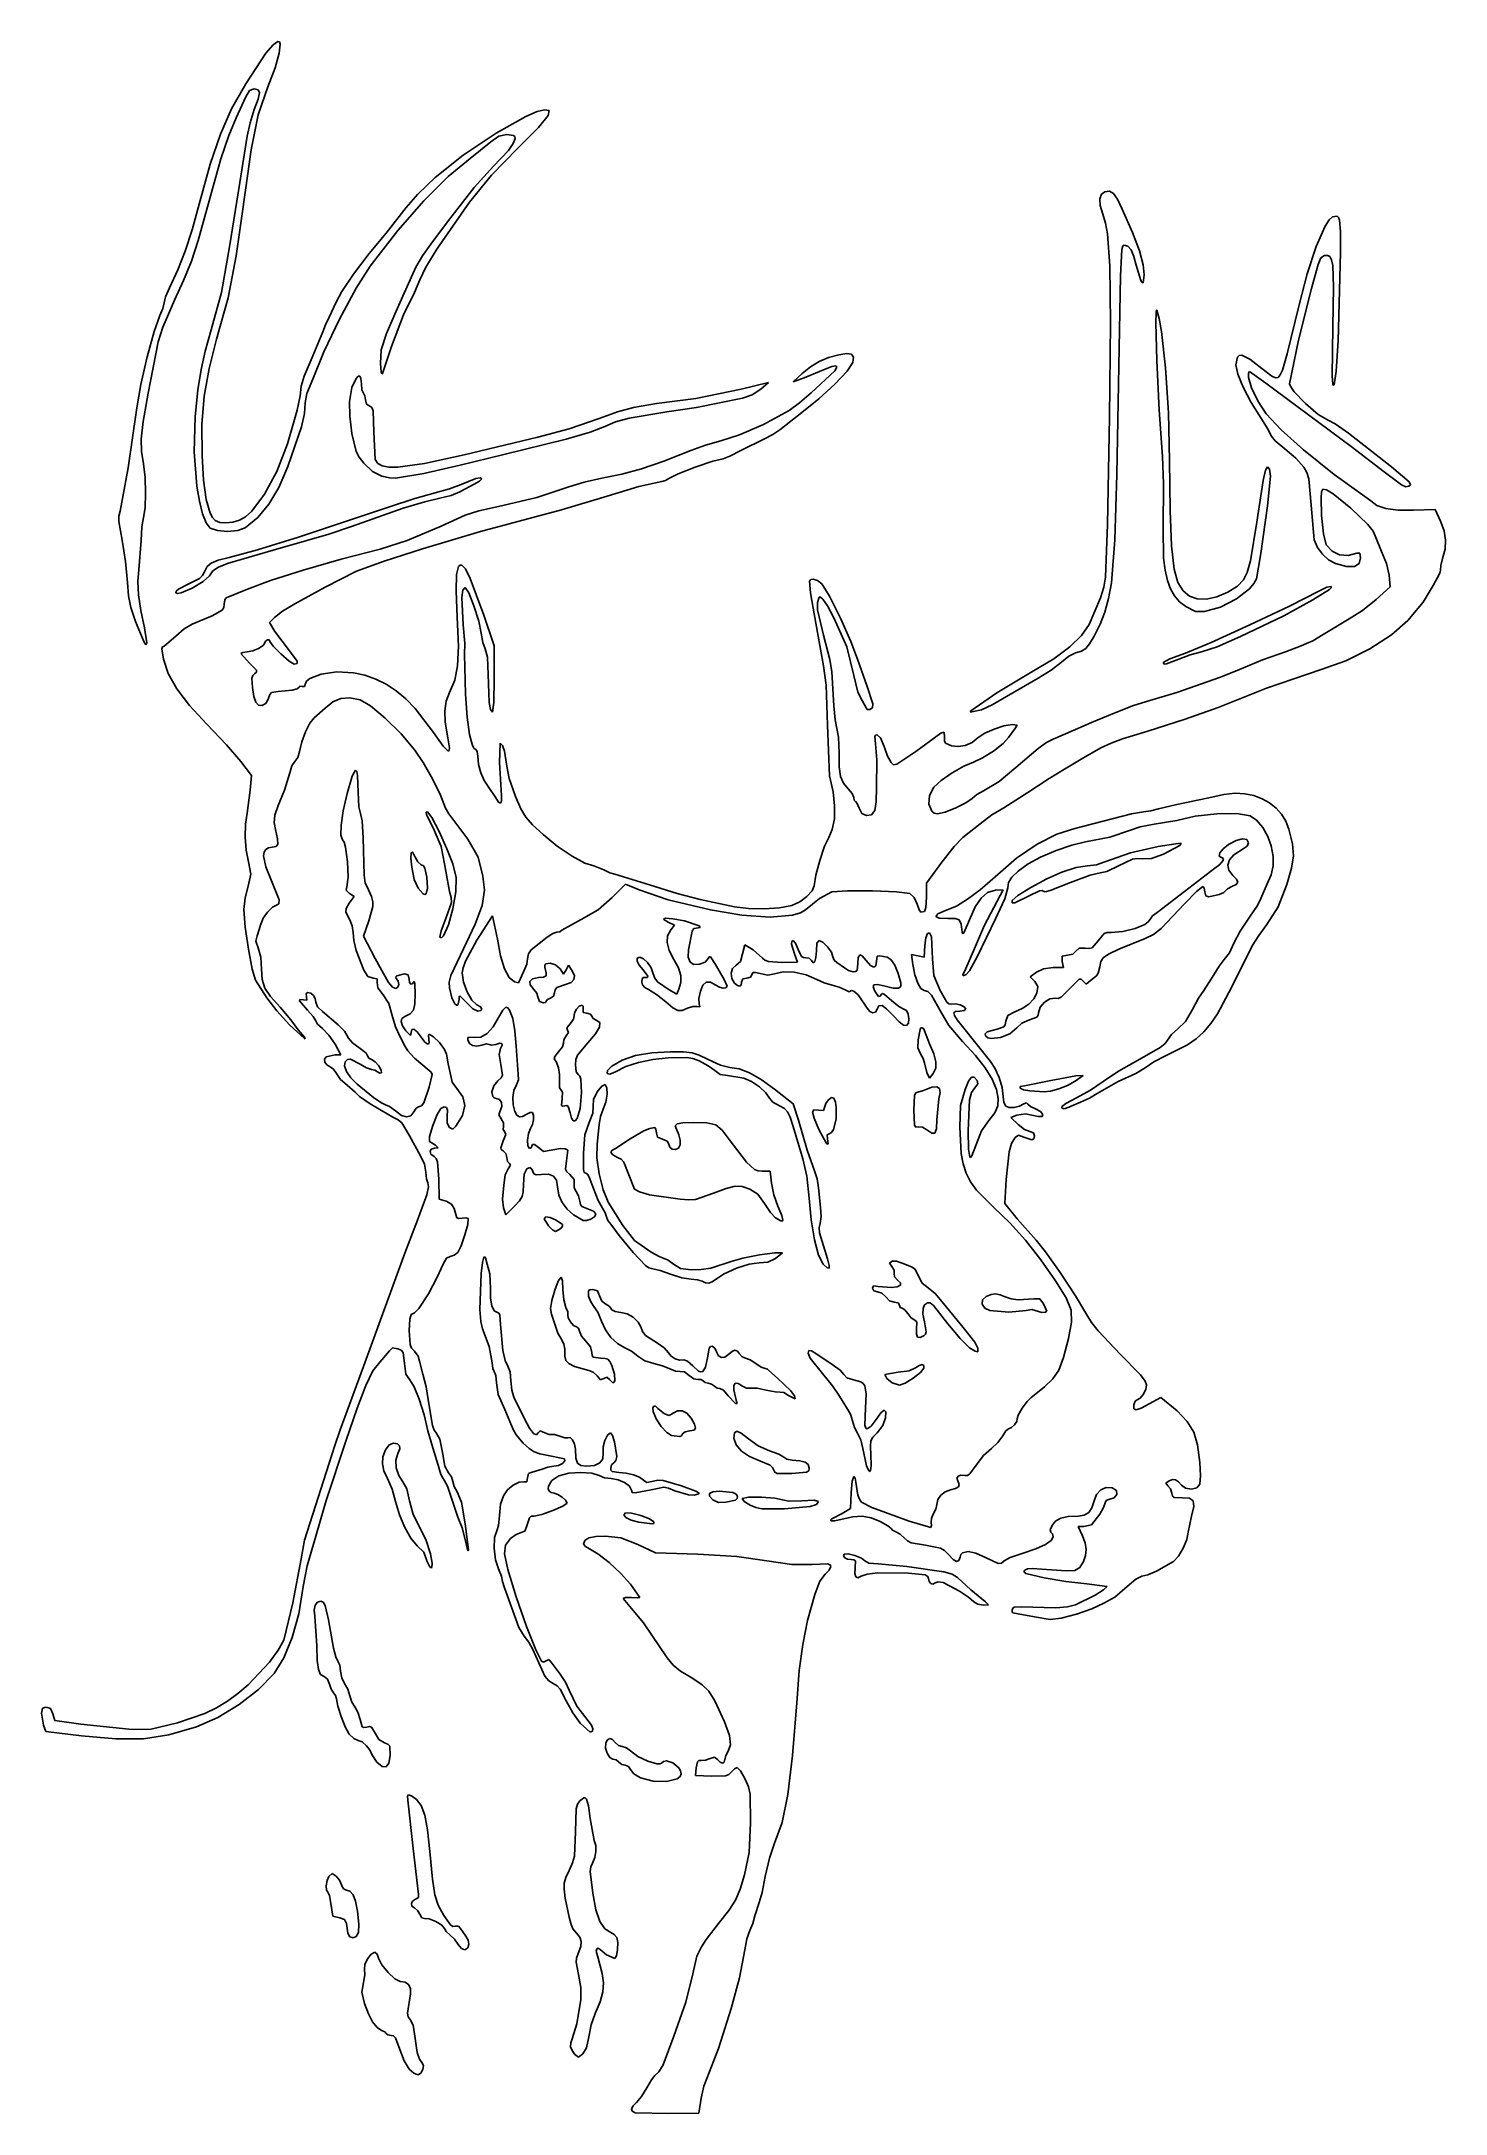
# Model space of a CAD drawing. Extents: x 17 to 207, y -112 to 170.
import ezdxf

# ---------------------------------------------------------------- set-up
doc = ezdxf.new("R2010")
doc.units = 0

msp = doc.modelspace()

# ---------------------------------------------------------------- linework, layer by layer
at = {"layer": 'Layer 1'}
for p, q in [((47.194237, 168.212961), (48.154675, 169.353396)), ((48.154675, 169.353396), (48.798779, 169.815833)), ((48.798779, 169.815833), (49.023883, 169.75778)), ((49.129822, 169.463381), (48.998399, 168.231003)), ((49.023883, 169.75778), (49.129822, 169.463381)), ((44.455771, 164.071908), (47.194237, 168.212961)), ((48.432897, 166.249609), (47.461706, 163.650113)), ((48.998399, 168.231003), (48.432897, 166.249609)), ((42.51891, 160.640706), (44.455771, 164.071908)), ((45.604803, 163.366353), (44.944461, 163.150119)), ((46.127378, 163.250162), (45.604803, 163.366353)), ((47.461706, 163.650113), (46.135938, 159.856328)), ((40.999411, 157.23692), (42.51891, 160.640706)), ((44.456666, 162.308019), (43.164551, 159.427862)), ((44.944461, 163.150119), (44.456666, 162.308019)), ((45.026445, 158.775446), (45.609025, 160.573343)), ((45.609025, 160.573343), (46.129313, 161.970402)), ((46.302156, 162.82376), (46.127378, 163.250162)), ((46.129313, 161.970402), (46.302156, 162.82376)), ((84.02952, 160.301533), (85.045079, 160.543532)), ((85.045079, 160.543532), (85.651143, 160.426021)), ((43.164551, 159.427862), (42.160179, 157.048472)), ((44.630851, 156.926352), (45.026445, 158.775446)), ((46.135938, 159.856328), (45.197559, 155.099592)), ((78.455237, 157.347054), (82.502695, 159.632388)), ((84.210596, 158.12715), (81.418122, 155.312396)), ((82.502695, 159.632388), (84.02952, 160.301533)), ((85.532254, 159.757396), (84.210596, 158.12715)), ((85.651143, 160.426021), (85.532254, 159.757396)), ((39.625782, 153.158406), (40.999411, 157.23692)), ((42.160179, 157.048472), (41.07645, 153.851037)), ((43.641685, 150.666353), (44.630851, 156.926352)), ((45.197559, 155.099592), (43.919304, 146.066943)), ((73.982693, 154.35632), (78.455237, 157.347054)), ((77.758355, 156.155727), (74.931024, 153.894385)), ((78.829905, 156.955578), (77.758355, 156.155727)), ((81.418122, 155.312396), (77.843564, 151.651597)), ((78.094165, 152.889138), (80.138875, 155.016322)), ((79.929299, 157.157464), (78.829905, 156.955578)), ((80.818448, 157.053519), (79.929299, 157.157464)), ((80.138875, 155.016322), (80.792884, 155.966217)), ((80.792884, 155.966217), (81.038093, 156.632736)), ((80.990376, 156.892946), (80.818448, 157.053519)), ((81.038093, 156.632736), (80.990376, 156.892946)), ((41.07645, 153.851037), (37.974527, 142.766408)), ((38.126529, 147.703019), (39.625782, 153.158406)), ((70.16505, 151.328976), (73.982693, 154.35632)), ((74.931024, 153.894385), (71.942234, 151.448626)), ((75.47433, 149.962973), (78.094165, 152.889138)), ((42.232258, 141.917464), (43.641685, 150.666353)), ((67.835926, 149.061426), (70.16505, 151.328976)), ((71.942234, 151.448626), (68.655188, 148.173258)), ((71.852231, 145.30413), (75.47433, 149.962973)), ((77.843564, 151.651597), (74.850896, 147.985241)), ((160.679801, 149.047935), (161.150102, 149.38394)), ((161.150102, 149.38394), (161.77552, 149.45466)), ((161.77552, 149.45466), (162.313287, 149.154961)), ((37.17088, 144.23903), (38.126529, 147.703019)), ((63.504439, 143.751908), (66.25831, 147.236754)), ((68.655188, 148.173258), (65.108288, 144.10952)), ((66.25831, 147.236754), (67.835926, 149.061426)), ((74.850896, 147.985241), (70.386933, 141.585592)), ((160.474794, 148.42638), (160.679801, 149.047935)), ((160.535627, 147.525035), (160.474794, 148.42638)), ((160.862845, 146.349659), (160.535627, 147.525035)), ((162.313287, 149.154961), (162.863898, 148.386186)), ((162.863898, 148.386186), (163.527847, 147.049678)), ((163.527847, 147.049678), (164.908432, 143.88033)), ((36.230486, 141.337466), (37.17088, 144.23903)), ((43.919304, 146.066943), (43.163839, 140.666859)), ((61.222585, 140.984355), (63.504439, 143.751908)), ((65.108288, 144.10952), (61.339933, 139.29865)), ((69.607859, 142.292009), (71.852231, 145.30413)), ((161.230537, 145.131611), (160.862845, 146.349659)), ((161.512152, 143.689953), (161.230537, 145.131611)), ((161.844586, 139.309453), (161.512152, 143.689953)), ((164.908432, 143.88033), (165.847845, 141.380452)), ((189.861355, 141.977096), (191.085084, 144.726779)), ((191.085084, 144.726779), (191.630135, 145.569764)), ((191.630135, 145.569764), (192.09825, 145.972825)), ((192.09825, 145.972825), (192.712055, 146.068717)), ((192.712055, 146.068717), (192.908722, 145.898982)), ((192.908722, 145.898982), (193.044804, 145.526285)), ((193.044804, 145.526285), (193.173924, 143.998474)), ((193.173924, 143.998474), (193.176841, 141.138228)), ((35.226655, 138.777261), (36.230486, 141.337466)), ((37.974527, 142.766408), (37.06135, 139.955682)), ((41.13168, 135.685578), (42.232258, 141.917464)), ((59.101377, 138.186681), (61.222585, 140.984355)), ((68.473924, 140.690685), (69.607859, 142.292009)), ((70.386933, 141.585592), (68.910122, 139.143332)), ((163.477175, 141.527538), (163.267055, 137.977973)), ((163.612099, 142.028545), (163.477175, 141.527538)), ((163.781943, 142.142891), (163.612099, 142.028545)), ((164.264126, 142.01907), (163.781943, 142.142891)), ((164.716059, 141.49257), (164.264126, 142.01907)), ((165.108882, 140.611481), (164.716059, 141.49257)), ((165.847845, 141.380452), (166.368674, 139.482014)), ((188.621435, 138.235881), (189.861355, 141.977096)), ((193.176841, 141.138228), (192.843623, 129.16162)), ((34.080693, 136.337349), (35.226655, 138.777261)), ((37.06135, 139.955682), (35.970693, 137.356064)), ((43.163839, 140.666859), (42.055562, 135.003019)), ((57.485901, 135.834481), (59.101377, 138.186681)), ((61.339933, 139.29865), (59.442206, 136.297429)), ((65.777178, 135.231453), (67.538157, 139.128818)), ((67.538157, 139.128818), (68.473924, 140.690685)), ((68.910122, 139.143332), (68.093401, 137.450321)), ((161.915017, 131.555452), (161.844586, 139.309453)), ((163.267055, 137.977973), (162.770535, 110.975669)), ((165.413732, 139.423895), (165.108882, 140.611481)), ((166.051673, 137.323758), (165.413732, 139.423895)), ((166.493503, 138.116989), (166.367582, 137.014083)), ((166.368674, 139.482014), (166.493503, 138.116989)), ((187.559696, 134.015241), (188.621435, 138.235881)), ((190.153084, 139.518575), (189.239531, 136.273019)), ((190.479702, 140.420807), (190.153084, 139.518575)), ((191.015109, 140.735144), (190.479702, 140.420807)), ((191.424841, 140.743618), (191.015109, 140.735144)), ((191.737213, 140.579221), (191.424841, 140.743618)), ((191.962342, 140.154451), (191.737213, 140.579221)), ((192.110344, 139.381808), (191.962342, 140.154451)), ((192.215435, 136.442894), (192.110344, 139.381808)), ((33.342538, 134.295604), (33.559371, 135.136707)), ((33.559371, 135.136707), (34.080693, 136.337349)), ((35.970693, 137.356064), (34.761616, 134.672675)), ((39.768227, 130.628575), (41.13168, 135.685578)), ((56.721242, 134.403351), (57.485901, 135.834481)), ((59.442206, 136.297429), (57.18407, 132.094473)), ((64.692203, 132.745241), (65.777178, 135.231453)), ((67.354535, 135.708575), (65.870399, 132.66496)), ((68.093401, 137.450321), (67.354535, 135.708575)), ((166.249093, 137.020566), (166.051673, 137.323758)), ((166.367582, 137.014083), (166.249093, 137.020566)), ((189.239531, 136.273019), (187.460679, 129.242283)), ((192.133418, 131.062466), (192.215435, 136.442894)), ((31.987631, 130.405101), (32.762136, 132.572852)), ((32.762136, 132.572852), (33.172045, 133.548204)), ((33.933813, 132.745241), (33.167532, 131.004592)), ((33.172045, 133.548204), (33.342538, 134.295604)), ((34.761616, 134.672675), (33.933813, 132.745241)), ((42.055562, 135.003019), (40.491608, 129.358575)), ((55.273091, 131.336164), (55.78915, 132.337665)), ((55.78915, 132.337665), (56.721242, 134.403351)), ((63.574193, 130.146694), (64.692203, 132.745241)), ((65.870399, 132.66496), (64.243994, 128.370797)), ((168.084475, 131.60278), (168.116641, 132.998759)), ((168.116641, 132.998759), (168.160325, 133.295982)), ((168.160325, 133.295982), (168.223906, 133.285937)), ((168.223906, 133.285937), (168.548664, 132.165922)), ((185.942292, 127.383019), (187.559696, 134.015241)), ((31.056064, 126.95829), (31.987631, 130.405101)), ((33.167532, 131.004592), (32.546386, 129.005654)), ((38.930946, 127.723222), (39.768227, 130.628575)), ((53.346711, 126.581026), (54.935213, 130.358528)), ((54.935213, 130.358528), (55.273091, 131.336164)), ((57.18407, 132.094473), (55.055643, 127.655372)), ((62.85612, 127.93344), (63.574193, 130.146694)), ((161.778315, 118.775241), (161.915017, 131.555452)), ((168.209526, 126.446629), (168.084475, 131.60278)), ((168.548664, 132.165922), (168.860751, 130.420237)), ((168.860751, 130.420237), (169.410112, 125.48628)), ((192.055927, 124.407429), (192.133418, 131.062466)), ((30.203362, 123.186856), (31.056064, 126.95829)), ((32.546386, 129.005654), (31.169263, 122.020797)), ((38.36885, 125.229127), (38.930946, 127.723222)), ((40.491608, 129.358575), (39.457787, 125.384134)), ((55.055643, 127.655372), (53.547038, 123.945711)), ((62.754386, 126.054472), (62.85612, 127.93344)), ((64.243994, 128.370797), (63.001045, 124.701908)), ((122.342591, 126.332755), (123.614412, 126.873353)), ((123.614412, 126.873353), (125.021425, 127.260436)), ((125.021425, 127.260436), (126.101027, 127.422001)), ((126.101027, 127.422001), (126.738609, 127.321433)), ((126.738609, 127.321433), (126.992469, 126.926318)), ((126.992469, 126.926318), (126.920904, 126.204239)), ((178.969204, 125.902247), (179.152643, 126.912228)), ((179.152643, 126.912228), (179.395834, 127.136143)), ((179.395834, 127.136143), (179.752356, 127.170886)), ((179.752356, 127.170886), (180.842437, 126.66749)), ((185.274371, 125.141707), (185.942292, 127.383019)), ((187.460679, 129.242283), (186.250298, 123.318085)), ((192.843623, 129.16162), (192.576611, 125.011071)), ((37.958314, 122.479829), (38.36885, 125.229127)), ((39.457787, 125.384134), (38.807166, 121.624964)), ((51.969204, 122.98149), (52.373847, 124.361709)), ((52.373847, 124.361709), (53.346711, 126.581026)), ((53.547038, 123.945711), (52.741711, 121.993675)), ((58.878268, 122.77976), (59.424847, 124.045565)), ((59.424847, 124.045565), (59.698145, 124.337338)), ((59.698145, 124.337338), (59.930957, 124.341615)), ((59.930957, 124.341615), (60.092914, 124.01334)), ((60.092914, 124.01334), (60.153649, 123.307454)), ((62.863263, 124.924599), (62.754386, 126.054472)), ((62.932587, 124.677665), (62.863263, 124.924599)), ((63.001045, 124.701908), (62.932587, 124.677665)), ((118.793266, 123.581881), (120.024011, 124.698471)), ((120.306234, 124.106631), (118.793266, 123.581881)), ((120.024011, 124.698471), (121.160833, 125.615506)), ((123.153568, 125.284316), (120.306234, 124.106631)), ((121.160833, 125.615506), (122.342591, 126.332755)), ((121.25476, 122.076417), (124.469977, 125.083063)), ((124.045244, 125.656116), (123.153568, 125.284316)), ((124.586125, 125.7428), (124.045244, 125.656116)), ((124.469977, 125.083063), (124.73983, 125.549928)), ((126.160539, 125.042055), (124.488478, 123.259254)), ((124.73983, 125.549928), (124.586125, 125.7428)), ((126.920904, 126.204239), (126.160539, 125.042055)), ((168.527224, 119.741903), (168.209526, 126.446629)), ((169.410112, 125.48628), (169.798379, 119.352914)), ((179.228608, 124.600834), (178.969204, 125.902247)), ((179.943358, 122.823891), (179.228608, 124.600834)), ((180.816075, 124.98413), (180.668742, 124.740182)), ((180.668742, 124.740182), (180.67821, 124.149081)), ((180.67821, 124.149081), (181.070512, 122.769897)), ((183.003297, 123.409034), (180.816075, 124.98413)), ((180.842437, 126.66749), (182.496982, 125.391309)), ((182.496982, 125.391309), (183.858502, 124.323203)), ((183.858502, 124.323203), (184.318344, 124.125236)), ((184.318344, 124.125236), (184.682037, 124.180885)), ((184.682037, 124.180885), (184.98793, 124.512319)), ((184.98793, 124.512319), (185.274371, 125.141707)), ((192.132896, 123.247714), (192.055927, 124.407429)), ((192.576611, 125.011071), (192.294832, 123.149686)), ((29.665453, 120.045241), (30.203362, 123.186856)), ((31.169263, 122.020797), (30.528916, 118.187109)), ((37.57571, 118.808863), (37.958314, 122.479829)), ((38.807166, 121.624964), (38.502083, 117.781488)), ((51.435474, 119.743735), (51.82679, 121.6463)), ((51.82679, 121.6463), (51.969204, 122.98149)), ((52.741711, 121.993675), (52.533649, 120.707809)), ((58.53417, 120.904662), (58.878268, 122.77976)), ((60.153649, 123.307454), (60.236552, 122.470702)), ((60.236552, 122.470702), (60.435871, 122.020797)), ((60.435871, 122.020797), (60.63519, 121.687484)), ((60.63519, 121.687484), (60.718093, 121.131052)), ((60.718093, 121.131052), (60.858882, 120.557335)), ((100.2317, 120.615012), (105.601999, 121.326172)), ((105.601999, 121.326172), (111.731973, 122.558004)), ((111.941427, 121.350593), (105.670267, 120.068959)), ((111.731973, 122.558004), (115.452483, 123.477273)), ((113.256016, 121.815745), (111.941427, 121.350593)), ((114.402512, 122.564952), (113.256016, 121.815745)), ((115.452483, 123.477273), (114.402512, 122.564952)), ((119.662395, 120.704341), (121.25476, 122.076417)), ((122.298594, 121.243268), (119.98476, 119.381528)), ((124.488478, 123.259254), (122.298594, 121.243268)), ((181.018258, 120.774925), (179.943358, 122.823891)), ((181.070512, 122.769897), (181.972498, 120.913653)), ((194.632538, 114.777741), (183.003297, 123.409034)), ((186.250298, 123.318085), (186.420865, 122.87742)), ((186.420865, 122.87742), (186.890823, 122.231034)), ((186.890823, 122.231034), (188.40193, 120.632589)), ((192.202876, 123.083966), (192.132896, 123.247714)), ((192.294832, 123.149686), (192.202876, 123.083966)), ((28.470016, 111.899966), (29.665453, 120.045241)), ((37.442966, 114.062645), (37.57571, 118.808863)), ((50.121693, 115.15019), (51.435474, 119.743735)), ((52.409098, 119.250683), (52.003598, 117.437544)), ((52.533649, 120.707809), (52.409098, 119.250683)), ((58.572226, 118.925156), (58.53417, 120.904662)), ((58.860326, 116.548514), (58.572226, 118.925156)), ((60.858882, 120.557335), (61.282538, 120.268126)), ((61.282538, 120.268126), (61.591888, 120.10181)), ((61.591888, 120.10181), (61.761343, 119.637576)), ((61.761343, 119.637576), (61.846982, 116.789853)), ((88.404059, 117.173824), (92.468093, 118.56953)), ((92.468093, 118.56953), (94.944431, 119.50528)), ((96.525123, 118.65009), (94.691914, 118.131284)), ((94.944431, 119.50528), (97.105739, 120.097577)), ((101.640315, 119.478119), (96.525123, 118.65009)), ((97.105739, 120.097577), (100.2317, 120.615012)), ((105.670267, 120.068959), (101.640315, 119.478119)), ((114.763649, 117.773525), (118.281265, 119.6833)), ((119.98476, 119.381528), (117.021427, 117.06951)), ((118.281265, 119.6833), (119.662395, 120.704341)), ((161.510692, 104.184353), (161.778315, 118.775241)), ((168.965733, 113.413019), (168.527224, 119.741903)), ((169.798379, 119.352914), (169.951945, 112.888986)), ((182.358115, 118.657442), (181.018258, 120.774925)), ((181.972498, 120.913653), (183.067462, 119.218866)), ((183.353128, 117.098526), (182.358115, 118.657442)), ((183.067462, 119.218866), (185.084401, 117.064366)), ((188.40193, 120.632589), (190.129656, 119.145718)), ((190.129656, 119.145718), (191.420033, 118.393392)), ((191.420033, 118.393392), (192.439294, 117.880264)), ((30.528916, 118.187109), (30.242076, 115.790526)), ((30.242076, 115.790526), (30.261452, 114.11019)), ((38.502083, 117.781488), (38.504882, 113.55413)), ((52.003598, 117.437544), (50.158661, 112.046344)), ((59.4338, 114.109301), (58.860326, 116.548514)), ((61.846982, 116.789853), (62.022293, 113.002329)), ((74.123649, 113.671396), (84.142538, 116.039882)), ((87.971854, 115.7597), (79.485871, 113.685276)), ((84.142538, 116.039882), (88.404059, 117.173824)), ((91.249903, 116.745923), (87.971854, 115.7597)), ((93.249389, 117.521105), (91.249903, 116.745923)), ((94.691914, 118.131284), (93.249389, 117.521105)), ((106.9162, 114.967312), (108.987525, 115.534961)), ((108.987525, 115.534961), (111.527244, 116.361533)), ((111.527244, 116.361533), (114.763649, 117.773525)), ((114.90476, 115.832174), (111.704969, 114.238237)), ((116.050406, 116.396319), (114.90476, 115.832174)), ((117.021427, 117.06951), (116.050406, 116.396319)), ((183.766982, 116.212365), (183.353128, 117.098526)), ((184.301029, 115.537559), (183.766982, 116.212365)), ((185.585013, 114.486796), (184.301029, 115.537559)), ((185.084401, 117.064366), (188.126775, 114.3506)), ((192.439294, 117.880264), (194.271036, 116.618436)), ((194.271036, 116.618436), (200.110708, 112.039684)), ((30.261452, 114.11019), (30.539752, 112.425241)), ((37.816224, 109.39576), (37.442966, 114.062645)), ((38.504882, 113.55413), (38.712274, 110.230972)), ((48.648786, 111.406552), (50.121693, 115.15019)), ((59.84192, 113.339907), (59.4338, 114.109301)), ((60.467977, 112.528007), (59.84192, 113.339907)), ((62.022293, 113.002329), (62.366984, 112.489052)), ((68.715279, 112.459801), (74.123649, 113.671396)), ((79.485871, 113.685276), (73.559204, 112.242948)), ((98.230888, 111.757094), (101.233954, 112.800268)), ((101.233954, 112.800268), (104.895303, 114.252944)), ((104.895303, 114.252944), (106.9162, 114.967312)), ((107.897933, 112.772352), (105.516237, 111.960698)), ((109.306081, 113.127805), (107.897933, 112.772352)), ((110.204256, 113.455229), (109.306081, 113.127805)), ((111.704969, 114.238237), (110.204256, 113.455229)), ((169.125801, 109.725837), (168.965733, 113.413019)), ((169.951945, 112.888986), (170.021715, 106.083971)), ((187.097974, 113.209601), (185.585013, 114.486796)), ((188.182541, 111.990399), (187.097974, 113.209601)), ((188.126775, 114.3506), (192.298043, 110.978014)), ((199.096088, 111.332985), (194.632538, 114.777741)), ((27.367832, 105.989991), (28.470016, 111.899966)), ((30.539752, 112.425241), (30.771309, 110.582457)), ((30.771309, 110.582457), (30.847504, 108.423999)), ((38.712274, 110.230972), (39.09052, 107.597503)), ((46.986077, 108.294583), (48.648786, 111.406552)), ((50.158661, 112.046344), (48.933506, 109.23429)), ((61.652608, 111.37327), (60.467977, 112.528007)), ((62.930625, 110.75958), (61.652608, 111.37327)), ((62.366984, 112.489052), (62.969227, 112.14211)), ((64.025322, 110.510027), (62.930625, 110.75958)), ((62.930625, 110.75958), (62.930625, 110.75958)), ((62.969227, 112.14211), (63.8671, 111.963609)), ((63.8671, 111.963609), (65.098681, 111.955653)), ((64.810315, 110.468902), (64.025322, 110.510027)), ((68.620315, 111.138844), (64.810315, 110.468902)), ((65.098681, 111.955653), (68.715279, 112.459801)), ((73.559204, 112.242948), (68.620315, 111.138844)), ((73.700315, 109.626686), (75.683814, 110.43712)), ((76.211652, 110.054879), (75.464204, 109.647605)), ((75.683814, 110.43712), (76.296211, 110.531111)), ((76.522538, 110.381981), (76.211652, 110.054879)), ((76.296211, 110.531111), (76.522538, 110.381981)), ((88.340847, 109.295256), (90.403096, 109.936452)), ((90.403096, 109.936452), (92.834426, 110.471194)), ((92.834426, 110.471194), (95.54481, 111.016407)), ((95.54481, 111.016407), (98.230888, 111.757094)), ((100.959559, 110.026353), (97.840222, 109.355046)), ((101.447654, 110.151565), (100.959559, 110.026353)), ((101.925769, 110.45261), (101.447654, 110.151565)), ((103.184385, 111.063798), (101.925769, 110.45261)), ((105.516237, 111.960698), (103.184385, 111.063798)), ((162.770535, 110.975669), (162.531494, 102.116041)), ((181.785791, 104.523019), (182.641247, 110.172566)), ((182.641247, 110.172566), (182.968321, 111.54962)), ((182.968321, 111.54962), (183.236122, 112.001908)), ((183.236122, 112.001908), (183.543353, 111.696658)), ((183.645875, 110.74901), (183.236819, 106.735142)), ((183.543353, 111.696658), (183.645875, 110.74901)), ((188.615664, 111.24265), (188.182541, 111.990399)), ((188.874416, 110.388536), (188.615664, 111.24265)), ((189.160037, 106.82109), (188.874416, 110.388536)), ((192.298043, 110.978014), (195.350328, 108.819429)), ((201.46638, 109.566422), (199.096088, 111.332985)), ((200.110708, 112.039684), (202.480313, 109.982109)), ((202.480313, 109.982109), (202.689747, 109.585686)), ((30.847504, 108.423999), (30.768654, 106.441421)), ((38.156794, 107.356649), (37.816224, 109.39576)), ((38.580894, 105.654871), (38.156794, 107.356649)), ((39.09052, 107.597503), (39.622037, 105.740502)), ((45.259434, 106.014523), (46.986077, 108.294583)), ((48.933506, 109.23429), (47.583924, 106.945929)), ((63.963649, 106.576756), (67.417343, 107.715188)), ((68.764662, 107.273434), (65.83512, 106.401545)), ((67.417343, 107.715188), (70.172538, 108.479213)), ((70.831882, 107.747634), (68.764662, 107.273434)), ((70.172538, 108.479213), (72.140156, 109.021462)), ((72.357104, 108.114913), (70.831882, 107.747634)), ((72.140156, 109.021462), (73.700315, 109.626686)), ((73.512993, 108.605256), (72.357104, 108.114913)), ((75.464204, 109.647605), (73.512993, 108.605256)), ((78.780315, 106.641139), (84.00505, 107.859332)), ((84.00505, 107.859332), (88.340847, 109.295256)), ((93.535418, 108.019614), (87.326529, 106.185661)), ((97.840222, 109.355046), (93.535418, 108.019614)), ((169.055864, 103.676353), (169.125801, 109.725837)), ((190.606494, 108.616604), (190.538994, 107.80438)), ((190.538994, 107.80438), (190.590776, 105.41819)), ((190.74739, 108.992129), (190.606494, 108.616604)), ((191.265858, 108.896782), (190.74739, 108.992129)), ((192.173177, 108.351911), (191.265858, 108.896782)), ((194.589732, 106.414912), (192.173177, 108.351911)), ((195.350328, 108.819429), (197.277555, 107.388729)), ((197.277555, 107.388729), (198.086557, 106.764623)), ((202.050595, 109.322204), (201.46638, 109.566422)), ((202.457592, 109.373824), (202.050595, 109.322204)), ((202.689747, 109.585686), (202.457592, 109.373824)), ((27.206969, 104.582852), (27.220192, 105.332361)), ((27.635994, 102.038879), (27.206969, 104.582852)), ((27.220192, 105.332361), (27.367832, 105.989991)), ((30.535073, 105.126278), (30.325331, 103.890565)), ((30.768654, 106.441421), (30.535073, 105.126278)), ((39.074199, 104.396256), (38.580894, 105.654871)), ((39.622386, 103.68664), (39.074199, 104.396256)), ((39.622037, 105.740502), (39.939778, 105.130296)), ((39.939778, 105.130296), (40.289243, 104.746751)), ((40.289243, 104.746751), (40.916062, 104.481578)), ((40.916062, 104.481578), (41.749815, 104.396941)), ((41.749815, 104.396941), (42.679653, 104.492174)), ((42.679653, 104.492174), (43.594726, 104.766611)), ((43.594726, 104.766611), (44.411472, 105.249033)), ((46.071286, 105.125811), (44.356963, 103.718488)), ((44.411472, 105.249033), (45.259434, 106.014523)), ((47.583924, 106.945929), (46.071286, 105.125811)), ((51.615173, 102.455262), (63.963649, 106.576756)), ((65.83512, 106.401545), (58.832445, 103.924561)), ((70.990262, 103.943216), (74.26476, 105.435887)), ((74.26476, 105.435887), (76.115079, 106.026056)), ((76.115079, 106.026056), (78.780315, 106.641139)), ((87.326529, 106.185661), (76.348216, 103.240447)), ((161.258699, 97.04413), (161.510692, 104.184353)), ((170.021715, 106.083971), (170.216825, 101.276257)), ((180.92051, 99.262282), (181.785791, 104.523019)), ((183.236819, 106.735142), (182.364812, 100.258387)), ((189.569375, 102.12413), (189.160037, 106.82109)), ((190.590776, 105.41819), (190.835924, 102.930272)), ((196.867792, 104.183757), (194.589732, 106.414912)), ((197.601992, 103.271193), (196.867792, 104.183757)), ((198.086557, 106.764623), (199.313462, 106.347071)), ((199.313462, 106.347071), (200.971568, 106.133163)), ((200.971568, 106.133163), (203.074174, 106.119991)), ((203.074174, 106.119991), (206.042712, 106.229877)), ((206.042712, 106.229877), (206.758182, 104.635603)), ((206.758182, 104.635603), (207.234833, 103.319745)), ((28.102179, 99.169342), (27.635994, 102.038879)), ((30.238093, 102.016479), (29.931425, 98.02888)), ((30.325331, 103.890565), (30.238093, 102.016479)), ((40.594821, 103.352035), (39.622386, 103.68664)), ((41.966868, 103.247549), (40.594821, 103.352035)), ((43.350319, 103.370571), (41.966868, 103.247549)), ((44.356963, 103.718488), (43.350319, 103.370571)), ((46.050789, 100.755193), (51.615173, 102.455262)), ((52.764667, 102.004163), (48.159204, 100.710745)), ((55.74833, 102.854825), (52.764667, 102.004163)), ((58.832445, 103.924561), (55.74833, 102.854825)), ((62.693649, 100.844128), (66.39392, 102.008008)), ((66.39392, 102.008008), (70.990262, 103.943216)), ((76.348216, 103.240447), (68.479204, 100.882508)), ((162.531494, 102.116041), (162.04783, 96.276141)), ((169.141181, 99.597796), (169.055864, 103.676353)), ((190.025437, 101.084406), (189.569375, 102.12413)), ((190.835924, 102.930272), (191.207627, 101.437337)), ((191.207627, 101.437337), (192.019243, 100.577987)), ((197.878093, 102.661075), (197.601992, 103.271193)), ((198.739554, 100.541123), (197.878093, 102.661075)), ((207.234833, 103.319745), (207.439051, 102.071733)), ((207.439051, 102.071733), (207.373882, 100.837161)), ((28.377097, 96.311803), (28.102179, 99.169342)), ((39.210536, 98.460312), (39.767223, 98.941732)), ((39.767223, 98.941732), (40.69687, 99.319641)), ((40.69687, 99.319641), (42.192778, 99.705796)), ((41.981893, 98.907931), (40.744247, 98.41157)), ((43.814966, 99.430743), (41.981893, 98.907931)), ((42.192778, 99.705796), (46.050789, 100.755193)), ((48.159204, 100.710745), (43.814966, 99.430743)), ((52.261327, 97.994492), (57.424856, 99.482369)), ((57.424856, 99.482369), (62.693649, 100.844128)), ((63.258093, 99.202673), (59.503347, 97.836661)), ((68.479204, 100.882508), (63.258093, 99.202673)), ((73.345769, 98.470871), (73.553288, 98.662874)), ((73.553288, 98.662874), (73.819501, 98.661546)), ((73.819501, 98.661546), (74.293457, 98.149897)), ((169.336992, 97.977127), (169.141181, 99.597796)), ((170.216825, 101.276257), (170.559715, 98.13429)), ((180.480948, 97.675775), (180.92051, 99.262282)), ((182.364812, 100.258387), (181.768372, 96.817088)), ((190.709189, 100.156505), (190.025437, 101.084406)), ((191.558043, 99.408854), (190.709189, 100.156505)), ((192.509408, 98.909882), (191.558043, 99.408854)), ((192.019243, 100.577987), (193.044264, 100.08368)), ((193.987122, 98.50354), (192.509408, 98.909882)), ((193.044264, 100.08368), (194.201222, 99.976858)), ((194.201222, 99.976858), (195.408649, 100.279966)), ((195.688207, 98.871838), (195.048228, 98.491185)), ((195.408649, 100.279966), (195.808426, 100.289605)), ((195.902538, 99.64452), (195.688207, 98.871838)), ((195.808426, 100.289605), (195.902538, 99.64452)), ((199.407114, 98.904372), (198.739554, 100.541123)), ((199.761681, 97.309261), (199.407114, 98.904372)), ((206.776914, 98.596365), (206.744296, 97.992151)), ((207.042374, 99.561623), (206.776914, 98.596365)), ((207.373882, 100.837161), (207.042374, 99.561623)), ((28.518955, 94.496461), (28.377097, 96.311803)), ((29.931425, 98.02888), (29.797728, 96.499209)), ((29.797728, 96.499209), (29.88527, 94.629754)), ((35.290129, 95.384632), (36.621206, 96.059841)), ((36.621206, 96.059841), (38.160668, 96.86557)), ((38.668623, 96.427127), (37.16279, 95.544198)), ((38.160668, 96.86557), (38.562566, 97.270057)), ((38.562566, 97.270057), (38.833507, 97.763625)), ((39.516493, 97.221276), (38.668623, 96.427127)), ((38.833507, 97.763625), (39.210536, 98.460312)), ((39.967342, 97.872428), (39.516493, 97.221276)), ((40.744247, 98.41157), (39.967342, 97.872428)), ((44.697438, 95.383052), (47.814907, 96.566164)), ((47.814907, 96.566164), (52.261327, 97.994492)), ((59.503347, 97.836661), (55.21476, 95.673761)), ((73.049958, 95.184381), (73.096278, 97.389839)), ((73.096278, 97.389839), (73.345769, 98.470871)), ((74.293457, 98.149897), (74.950668, 96.844633)), ((74.950668, 96.844633), (76.808578, 91.867531)), ((121.048804, 96.502277), (121.203389, 96.722233)), ((121.15456, 94.915949), (121.048804, 96.502277)), ((121.203389, 96.722233), (121.538238, 96.761908)), ((121.538238, 96.761908), (122.134778, 96.575377)), ((122.134778, 96.575377), (122.718158, 96.126908)), ((122.718158, 96.126908), (123.757215, 94.430687)), ((161.002139, 95.667732), (161.258699, 97.04413)), ((162.04783, 96.276141), (161.66361, 94.126631)), ((169.6446, 96.602126), (169.336992, 97.977127)), ((170.071281, 95.447742), (169.6446, 96.602126)), ((170.559715, 98.13429), (171.072821, 96.326515)), ((171.072821, 96.326515), (171.783656, 95.176162)), ((177.843387, 95.010686), (179.152867, 95.826891)), ((179.152867, 95.826891), (180.011572, 96.673691)), ((180.011572, 96.673691), (180.480948, 97.675775)), ((181.403607, 96.150002), (180.789541, 95.450579)), ((181.768372, 96.817088), (181.403607, 96.150002)), ((191.319102, 95.673621), (191.895264, 95.783255)), ((191.895264, 95.783255), (191.907605, 95.576069)), ((195.048228, 98.491185), (193.987122, 98.50354)), ((197.997208, 94.002438), (199.922347, 95.739948)), ((199.922347, 95.739948), (199.761681, 97.309261)), ((205.746993, 95.915241), (204.379852, 93.65508)), ((206.681682, 97.556254), (205.746993, 95.915241)), ((206.744296, 97.992151), (206.681682, 97.556254)), ((28.837526, 92.910445), (28.518955, 94.496461)), ((29.480164, 91.020967), (28.837526, 92.910445)), ((29.88527, 94.629754), (30.186762, 92.495526)), ((34.940974, 94.908797), (34.992435, 95.121535)), ((35.181779, 94.817215), (34.940974, 94.908797)), ((34.940974, 94.908797), (34.940974, 94.908797)), ((34.992435, 95.121535), (35.290129, 95.384632)), ((35.689928, 94.921688), (35.181779, 94.817215)), ((37.16279, 95.544198), (35.689928, 94.921688)), ((41.478054, 92.895221), (41.526982, 93.371683)), ((41.526982, 93.371683), (41.608551, 93.972155)), ((41.608551, 93.972155), (41.804661, 94.221908)), ((41.804661, 94.221908), (44.697438, 95.383052)), ((51.11741, 93.429835), (49.423465, 92.410384)), ((55.21476, 95.673761), (51.11741, 93.429835)), ((73.185742, 91.620426), (73.049958, 95.184381)), ((73.953495, 95.28252), (73.813335, 94.27503)), ((73.813335, 94.27503), (73.994072, 90.553135)), ((74.243029, 95.633019), (73.953495, 95.28252)), ((74.7326, 94.883692), (74.243029, 95.633019)), ((75.434142, 93.117406), (74.7326, 94.883692)), ((76.091157, 91.056704), (75.434142, 93.117406)), ((121.523142, 92.833191), (121.15456, 94.915949)), ((122.130927, 93.574355), (122.108858, 92.616708)), ((122.359484, 94.326403), (122.130927, 93.574355)), ((122.537974, 94.299426), (122.359484, 94.326403)), ((122.834939, 94.055496), (122.537974, 94.299426)), ((123.465991, 93.129626), (122.834939, 94.055496)), ((124.389758, 91.410078), (123.465991, 93.129626)), ((123.757215, 94.430687), (125.233511, 91.480605)), ((159.014561, 90.610587), (160.567455, 94.207942)), ((160.567455, 94.207942), (161.002139, 95.667732)), ((161.66361, 94.126631), (161.157449, 92.297704)), ((170.624306, 94.48892), (170.071281, 95.447742)), ((171.310948, 93.700608), (170.624306, 94.48892)), ((172.138481, 93.057753), (171.310948, 93.700608)), ((171.783656, 95.176162), (172.632086, 94.435363)), ((173.451424, 92.387745), (172.138481, 93.057753)), ((172.138481, 93.057753), (172.138481, 93.057753)), ((172.632086, 94.435363), (173.676552, 94.069967)), ((173.676552, 94.069967), (174.975492, 94.045821)), ((176.855678, 92.96985), (174.712986, 92.367897)), ((174.975492, 94.045821), (176.35898, 94.369017)), ((176.35898, 94.369017), (177.843387, 95.010686)), ((179.016586, 94.082789), (176.855678, 92.96985)), ((180.789541, 95.450579), (179.016586, 94.082789)), ((180.859381, 90.541989), (186.255782, 93.115203)), ((189.411427, 93.948277), (185.460315, 91.783263)), ((186.255782, 93.115203), (190.204282, 95.139613)), ((191.666853, 95.348359), (189.411427, 93.948277)), ((190.204282, 95.139613), (191.319102, 95.673621)), ((191.907605, 95.576069), (191.666853, 95.348359)), ((196.135987, 92.509739), (197.997208, 94.002438)), ((204.379852, 93.65508), (202.329195, 91.163737)), ((30.594221, 88.295241), (29.480164, 91.020967)), ((30.186762, 92.495526), (30.694915, 90.171534)), ((30.694915, 90.171534), (31.009951, 88.0917)), ((36.071074, 90.024678), (37.186114, 90.666727)), ((37.186114, 90.666727), (39.904204, 91.792584)), ((39.904204, 91.792584), (41.261276, 92.541327)), ((41.261276, 92.541327), (41.478054, 92.895221)), ((48.33033, 91.572745), (47.665042, 90.864581)), ((47.665042, 90.864581), (48.394459, 89.650467)), ((49.423465, 92.410384), (48.33033, 91.572745)), ((73.327932, 87.657756), (73.185742, 91.620426)), ((73.994072, 90.553135), (74.192615, 88.011606)), ((76.447145, 89.42413), (76.091157, 91.056704)), ((76.808578, 91.867531), (78.215871, 87.711408)), ((122.098912, 89.528595), (121.523142, 92.833191)), ((122.108858, 92.616708), (122.347973, 91.656263)), ((122.347973, 91.656263), (122.949871, 89.141908)), ((126.104294, 87.589686), (124.389758, 91.410078)), ((125.233511, 91.480605), (126.66403, 88.296037)), ((157.996795, 89.107963), (159.014561, 90.610587)), ((160.509085, 90.644576), (159.698255, 89.022466)), ((161.157449, 92.297704), (160.509085, 90.644576)), ((174.712986, 92.367897), (173.451424, 92.387745)), ((175.615689, 88.164685), (180.859381, 90.541989)), ((185.460315, 91.783263), (179.574467, 88.951541)), ((190.825552, 89.234861), (194.364525, 91.360815)), ((194.364525, 91.360815), (196.135987, 92.509739)), ((202.329195, 91.163737), (200.090627, 89.193008)), ((30.888885, 87.823328), (30.594221, 88.295241)), ((30.594221, 88.295241), (30.594221, 88.295241)), ((31.009951, 88.0917), (30.888885, 87.823328)), ((33.059416, 87.276212), (33.138203, 87.549542)), ((33.268646, 85.899835), (33.059416, 87.276212)), ((33.138203, 87.549542), (33.344807, 87.675716)), ((33.344807, 87.675716), (34.928336, 89.038505)), ((34.928336, 89.038505), (36.071074, 90.024678)), ((46.195412, 87.345224), (45.388852, 87.018088)), ((46.825297, 87.753434), (46.195412, 87.345224)), ((47.059517, 88.130613), (46.825297, 87.753434)), ((47.142522, 88.347864), (47.059517, 88.130613)), ((47.383093, 88.506908), (47.142522, 88.347864)), ((47.632243, 88.498979), (47.383093, 88.506908)), ((47.735871, 88.314785), (47.632243, 88.498979)), ((48.190082, 87.657656), (47.735871, 88.314785)), ((49.222054, 86.606346), (48.190082, 87.657656)), ((48.394459, 89.650467), (50.390191, 87.044193)), ((73.2343, 84.968536), (73.327932, 87.657756)), ((74.192615, 88.011606), (74.179574, 86.588858)), ((76.67103, 88.164347), (76.447145, 89.42413)), ((76.987242, 87.315222), (76.67103, 88.164347)), ((77.276899, 86.17029), (76.987242, 87.315222)), ((78.215871, 87.711408), (78.215871, 83.205547)), ((122.950467, 85.004228), (122.098912, 89.528595)), ((122.949871, 89.141908), (123.506577, 86.88413)), ((127.055973, 83.661251), (126.104294, 87.589686)), ((126.66403, 88.296037), (127.565757, 85.896353)), ((154.204291, 85.946306), (156.389541, 87.55001)), ((156.389541, 87.55001), (157.996795, 89.107963)), ((158.56558, 87.339237), (157.97566, 86.97918)), ((159.087363, 87.973454), (158.56558, 87.339237)), ((159.698255, 89.022466), (159.087363, 87.973454)), ((172.125315, 86.728008), (175.615689, 88.164685)), ((176.42754, 87.566527), (174.264433, 86.876301)), ((179.574467, 88.951541), (176.42754, 87.566527)), ((185.69997, 86.882183), (187.802526, 87.702341)), ((187.802526, 87.702341), (188.553663, 88.013019)), ((188.553663, 88.013019), (189.402719, 88.371935)), ((189.402719, 88.371935), (190.825552, 89.234861)), ((197.171939, 87.303714), (193.88466, 85.672574)), ((200.090627, 89.193008), (197.171939, 87.303714)), ((33.91577, 83.931505), (33.268646, 85.899835)), ((44.031464, 86.814827), (43.78476, 86.648204)), ((43.78476, 86.648204), (44.971964, 85.346505)), ((44.624605, 86.88413), (44.031464, 86.814827)), ((45.388852, 87.018088), (44.624605, 86.88413)), ((44.971964, 85.346505), (45.902517, 84.385392)), ((50.335798, 85.629638), (49.222054, 86.606346)), ((51.035325, 85.196314), (50.335798, 85.629638)), ((50.390191, 87.044193), (51.444245, 85.619171)), ((51.41874, 85.293694), (51.035325, 85.196314)), ((51.444245, 85.619171), (51.41874, 85.293694)), ((72.852348, 83.043426), (73.2343, 84.968536)), ((74.179574, 86.588858), (74.277985, 81.144422)), ((77.372312, 83.787444), (77.276899, 86.17029)), ((123.300796, 82.353815), (122.950467, 85.004228)), ((123.506577, 86.88413), (123.801571, 85.867749)), ((123.801571, 85.867749), (124.056325, 84.180066)), ((127.565757, 85.896353), (128.852366, 82.191709)), ((151.452538, 84.306434), (154.204291, 85.946306)), ((155.262507, 85.472988), (153.872202, 84.384569)), ((156.279757, 86.308646), (155.262507, 85.472988)), ((157.160358, 86.752649), (156.279757, 86.308646)), ((157.97566, 86.97918), (157.160358, 86.752649)), ((169.091427, 85.435718), (169.982631, 85.916359)), ((169.196623, 85.234011), (169.091427, 85.435718)), ((169.091427, 85.435718), (169.091427, 85.435718)), ((169.548265, 85.237465), (169.196623, 85.234011)), ((171.207204, 85.908158), (169.548265, 85.237465)), ((169.982631, 85.916359), (172.125315, 86.728008)), ((172.730771, 86.488462), (171.207204, 85.908158)), ((174.264433, 86.876301), (172.730771, 86.488462)), ((179.110315, 84.339417), (182.554684, 85.80377)), ((182.554684, 85.80377), (185.69997, 86.882183)), ((190.540315, 84.476306), (183.111422, 81.955961)), ((193.88466, 85.672574), (190.540315, 84.476306)), ((35.078065, 81.857223), (33.91577, 83.931505)), ((36.808949, 79.59696), (35.078065, 81.857223)), ((45.394128, 83.659795), (45.268325, 83.327931)), ((45.268325, 83.327931), (45.340484, 82.03404)), ((45.340484, 82.03404), (45.555865, 80.813492)), ((45.648527, 83.907341), (45.394128, 83.659795)), ((45.898513, 84.139324), (45.648527, 83.907341)), ((45.902517, 84.385392), (45.898513, 84.139324)), ((48.836103, 81.508946), (50.758647, 81.684528)), ((50.758647, 81.684528), (51.427946, 81.882884)), ((51.427946, 81.882884), (51.686982, 82.109526)), ((51.686982, 82.109526), (51.811336, 82.232249)), ((51.811336, 82.232249), (52.110315, 82.188413)), ((52.110315, 82.188413), (52.421916, 82.186824)), ((52.421916, 82.186824), (52.533649, 82.472986)), ((52.533649, 82.472986), (52.693252, 82.897834)), ((52.693252, 82.897834), (53.139446, 83.28041)), ((53.139446, 83.28041), (54.695914, 83.872145)), ((54.695914, 83.872145), (56.811666, 84.154977)), ((56.811666, 84.154977), (59.095315, 84.035695)), ((59.095315, 84.035695), (60.636731, 83.700727)), ((60.636731, 83.700727), (62.104969, 83.187625)), ((62.104969, 83.187625), (63.51007, 82.488904)), ((63.51007, 82.488904), (64.862073, 81.597078)), ((72.129582, 81.373087), (72.852348, 83.043426)), ((77.530373, 80.022159), (77.372312, 83.787444)), ((78.215871, 83.205547), (78.143815, 80.023282)), ((123.483218, 76.911783), (123.300796, 82.353815)), ((124.056325, 84.180066), (124.358651, 79.536384)), ((127.603457, 81.414171), (127.055973, 83.661251)), ((128.852366, 82.191709), (129.627694, 79.838876)), ((146.462055, 81.306101), (151.452538, 84.306434)), ((152.094686, 83.332863), (147.783649, 80.816872)), ((153.872202, 84.384569), (152.094686, 83.332863)), ((170.925871, 81.349916), (176.711427, 83.398096)), ((183.111422, 81.955961), (176.548584, 79.335149)), ((176.711427, 83.398096), (179.110315, 84.339417)), ((39.161839, 77.070685), (36.808949, 79.59696)), ((45.555865, 80.813492), (45.829001, 80.04271)), ((45.829001, 80.04271), (46.194562, 79.659028)), ((46.194562, 79.659028), (46.687215, 79.599783)), ((46.687215, 79.599783), (47.208698, 79.893664)), ((47.208698, 79.893664), (47.556682, 80.608423)), ((47.556682, 80.608423), (47.727875, 81.100483)), ((47.727875, 81.100483), (47.942758, 81.375584)), ((47.942758, 81.375584), (48.836103, 81.508946)), ((55.21476, 79.252006), (53.729692, 77.929377)), ((56.270187, 80.08846), (55.21476, 79.252006)), ((57.361184, 80.540708), (56.270187, 80.08846)), ((58.569125, 80.627843), (57.361184, 80.540708)), ((59.975383, 80.368957), (58.569125, 80.627843)), ((61.407352, 79.541515), (59.975383, 80.368957)), ((63.40436, 77.87363), (61.407352, 79.541515)), ((64.862073, 81.597078), (66.171017, 80.50466)), ((66.171017, 80.50466), (67.446941, 79.204164)), ((67.446941, 79.204164), (69.939888, 75.948993)), ((71.472811, 78.873899), (71.670966, 80.204793)), ((71.531868, 77.312859), (71.472811, 78.873899)), ((71.670966, 80.204793), (72.129582, 81.373087)), ((74.277985, 81.144422), (74.518684, 78.018231)), ((77.717434, 79.036621), (77.530373, 80.022159)), ((77.970575, 78.699686), (77.717434, 79.036621)), ((78.143815, 80.023282), (77.970575, 78.699686)), ((124.358651, 79.536384), (124.499151, 77.647761)), ((128.164991, 80.256393), (127.603457, 81.414171)), ((128.733649, 79.295801), (128.164991, 80.256393)), ((128.878729, 79.075086), (128.733649, 79.295801)), ((129.227538, 79.043337), (128.878729, 79.075086)), ((129.570436, 79.280982), (129.227538, 79.043337)), ((129.627694, 79.838876), (129.570436, 79.280982)), ((142.870115, 78.742288), (142.93412, 78.883119)), ((142.93412, 78.883119), (146.462055, 81.306101)), ((142.93412, 78.883119), (142.93412, 78.883119)), ((144.396982, 79.01464), (143.08324, 78.716424)), ((145.857482, 79.672665), (144.396982, 79.01464)), ((147.783649, 80.816872), (145.857482, 79.672665)), ((162.429009, 78.551962), (165.051285, 79.576685)), ((165.051285, 79.576685), (167.281507, 80.266265)), ((167.281507, 80.266265), (170.925871, 81.349916)), ((176.548584, 79.335149), (172.05476, 77.726745)), ((41.828696, 74.266182), (39.161839, 77.070685)), ((52.572966, 76.034474), (52.065913, 74.657288)), ((53.164539, 77.211133), (52.572966, 76.034474)), ((53.729692, 77.929377), (53.164539, 77.211133)), ((65.552569, 75.744389), (63.40436, 77.87363)), ((71.844888, 75.45413), (71.531868, 77.312859)), ((74.518684, 78.018231), (74.849597, 75.64832)), ((123.746816, 70.028374), (123.483218, 76.911783)), ((124.499151, 77.647761), (124.756971, 76.489683)), ((124.756971, 76.489683), (124.992235, 75.293585)), ((143.08324, 78.716424), (142.870115, 78.742288)), ((144.843268, 75.835697), (146.103837, 76.40083)), ((146.103837, 76.40083), (147.453564, 76.824461)), ((147.453564, 76.824461), (148.603502, 76.997138)), ((148.910779, 76.439964), (148.08739, 75.250143)), ((148.603502, 76.997138), (149.246543, 76.929972)), ((149.246543, 76.929972), (148.910779, 76.439964)), ((154.133649, 75.024681), (157.154488, 76.35077)), ((157.154488, 76.35077), (159.357545, 77.288575)), ((159.357545, 77.288575), (162.429009, 78.551962)), ((166.97476, 76.118829), (163.569893, 75.065505)), ((172.05476, 77.726745), (166.97476, 76.118829)), ((43.78034, 71.990685), (41.828696, 74.266182)), ((51.75432, 73.337464), (51.504892, 72.536674)), ((52.065913, 74.657288), (51.75432, 73.337464)), ((67.43814, 73.53288), (65.552569, 75.744389)), ((68.561619, 71.83204), (67.43814, 73.53288)), ((69.939888, 75.948993), (71.246524, 74.087399)), ((71.246524, 74.087399), (71.94423, 73.398766)), ((72.116016, 73.86153), (71.844888, 75.45413)), ((71.94423, 73.398766), (72.090675, 73.487571)), ((72.090675, 73.487571), (72.116016, 73.86153)), ((74.849597, 75.64832), (75.249846, 74.145276)), ((75.249846, 74.145276), (75.469447, 73.753387)), ((75.469447, 73.753387), (75.698553, 73.619686)), ((75.698553, 73.619686), (75.883112, 73.350252)), ((75.883112, 73.350252), (75.962377, 72.702464)), ((78.938275, 71.853456), (79.021663, 74.466353)), ((79.021663, 74.466353), (79.314821, 74.160459)), ((79.314821, 74.160459), (79.603104, 73.390262)), ((79.603104, 73.390262), (79.912693, 71.34187)), ((124.992235, 75.293585), (125.04039, 73.112984)), ((129.916438, 75.366323), (130.014379, 75.54688)), ((130.017664, 74.395797), (129.916438, 75.366323)), ((130.014379, 75.54688), (130.223534, 75.595241)), ((130.187184, 72.208575), (130.017664, 74.395797)), ((130.223534, 75.595241), (130.673118, 75.186549)), ((130.673118, 75.186549), (131.153363, 74.016129)), ((131.153363, 74.016129), (131.642774, 72.729689)), ((132.905088, 71.61546), (135.484938, 73.362787)), ((135.484938, 73.362787), (138.889884, 75.823297)), ((138.889884, 75.823297), (139.315714, 75.990449)), ((139.315714, 75.990449), (139.360377, 75.28316)), ((139.360377, 75.28316), (139.367201, 74.789636)), ((139.367201, 74.789636), (139.486406, 74.479769)), ((139.486406, 74.479769), (140.30476, 74.109183)), ((140.30476, 74.109183), (141.233006, 74.007738)), ((141.233006, 74.007738), (142.187507, 74.173185)), ((142.187507, 74.173185), (143.114645, 74.588964)), ((143.114645, 74.588964), (143.960802, 75.238513)), ((143.960802, 75.238513), (144.843268, 75.835697)), ((146.035491, 73.400708), (144.551564, 72.470638)), ((147.347661, 74.420341), (146.035491, 73.400708)), ((148.08739, 75.250143), (147.347661, 74.420341)), ((149.070729, 71.155194), (152.081855, 73.737734)), ((152.081855, 73.737734), (153.238363, 74.55133)), ((153.238363, 74.55133), (154.133649, 75.024681)), ((160.606559, 73.826958), (157.943649, 72.325779)), ((161.993406, 74.495803), (160.606559, 73.826958)), ((163.569893, 75.065505), (161.993406, 74.495803)), ((45.222665, 70.091908), (43.78034, 71.990685)), ((50.414936, 70.446241), (49.721299, 68.116353)), ((50.69849, 71.397621), (50.414936, 70.446241)), ((51.108788, 71.998463), (50.69849, 71.397621)), ((51.504892, 72.536674), (51.108788, 71.998463)), ((58.908783, 69.97969), (59.377067, 70.789446)), ((59.377067, 70.789446), (59.534954, 70.61893)), ((59.534954, 70.61893), (59.644973, 70.065164)), ((69.796837, 69.634852), (68.561619, 71.83204)), ((75.962377, 72.702464), (76.077681, 71.597579)), ((76.077681, 71.597579), (76.383513, 70.454666)), ((76.383513, 70.454666), (76.834351, 69.405592)), ((79.186476, 67.340241), (78.938275, 71.853456)), ((79.912693, 71.34187), (80.217894, 69.680642)), ((125.04039, 73.112984), (125.054381, 71.243641)), ((125.054381, 71.243641), (125.230456, 69.965187)), ((130.146309, 68.467787), (130.187184, 72.208575)), ((131.642774, 72.729689), (132.121964, 71.854233)), ((132.121964, 71.854233), (132.441978, 71.555236)), ((132.441978, 71.555236), (132.905088, 71.61546)), ((140.409442, 70.457822), (138.937338, 69.430186)), ((141.979462, 71.358391), (140.409442, 70.457822)), ((143.296564, 71.909524), (141.979462, 71.358391)), ((144.551564, 72.470638), (143.296564, 71.909524)), ((146.794934, 69.267572), (149.070729, 71.155194)), ((155.685871, 70.930771), (153.569204, 69.660819)), ((157.943649, 72.325779), (155.685871, 70.930771)), ((44.618092, 64.984149), (45.048088, 68.088593)), ((45.048088, 68.088593), (45.222665, 70.091908)), ((49.721299, 68.116353), (48.829026, 66.031046)), ((57.68425, 65.267022), (58.222303, 67.633829)), ((58.222303, 67.633829), (58.908783, 69.97969)), ((59.644973, 70.065164), (59.730315, 67.808914)), ((59.730315, 67.808914), (59.814223, 65.81749)), ((70.893821, 67.414774), (69.796837, 69.634852)), ((76.834351, 69.405592), (77.384676, 68.582225)), ((77.384676, 68.582225), (78.425317, 67.034485)), ((80.217894, 69.680642), (81.112137, 67.216493)), ((124.235752, 67.851648), (123.746816, 70.028374)), ((124.444887, 65.952727), (124.235752, 67.851648)), ((125.230456, 69.965187), (125.627604, 69.052092)), ((125.627604, 69.052092), (126.304816, 68.278825)), ((126.304816, 68.278825), (126.824263, 67.644256)), ((126.824263, 67.644256), (127.040315, 67.079381)), ((130.09732, 66.513425), (130.146309, 68.467787)), ((137.913982, 68.497855), (137.332006, 67.363859)), ((138.937338, 69.430186), (137.913982, 68.497855)), ((143.751927, 67.495253), (144.675208, 68.018218)), ((144.675208, 68.018218), (146.794934, 69.267572)), ((150.692101, 67.789706), (147.446546, 65.712254)), ((153.569204, 69.660819), (150.692101, 67.789706)), ((177.313053, 67.491805), (178.870974, 67.693019)), ((178.870974, 67.693019), (180.187299, 67.606248)), ((180.187299, 67.606248), (181.413494, 67.35177)), ((44.406891, 63.473796), (44.618092, 64.984149)), ((48.829026, 66.031046), (48.380949, 64.685728)), ((57.388029, 63.342503), (57.68425, 65.267022)), ((59.814223, 65.81749), (60.034015, 64.932101)), ((60.034015, 64.932101), (60.267558, 63.925927)), ((68.960917, 65.098858), (69.158101, 65.153019)), ((68.993214, 64.802682), (68.960917, 65.098858)), ((70.028968, 62.682124), (68.993214, 64.802682)), ((69.158101, 65.153019), (69.738757, 64.364089)), ((71.602597, 65.645266), (70.893821, 67.414774)), ((72.012725, 64.895912), (71.602597, 65.645266)), ((72.72206, 63.983671), (72.012725, 64.895912)), ((78.425317, 67.034485), (78.769468, 66.45229)), ((78.769468, 66.45229), (79.036523, 66.319419)), ((79.036523, 66.319419), (79.188264, 66.62052)), ((79.188264, 66.62052), (79.186476, 67.340241)), ((81.112137, 67.216493), (81.838388, 65.54778)), ((81.838388, 65.54778), (82.492684, 64.42213)), ((124.406567, 64.20837), (124.444887, 65.952727)), ((127.040315, 67.079381), (127.111225, 66.715485)), ((127.111225, 66.715485), (127.281711, 66.56413)), ((127.281711, 66.56413), (127.529006, 66.294696)), ((127.529006, 66.294696), (127.784583, 65.646908)), ((127.784583, 65.646908), (128.150326, 64.90746)), ((128.150326, 64.90746), (128.794205, 64.642217)), ((129.470425, 64.739721), (129.888411, 65.317097)), ((129.888411, 65.317097), (130.09732, 66.513425)), ((137.332006, 67.363859), (137.25421, 66.180087)), ((137.25421, 66.180087), (137.63706, 65.248435)), ((137.63706, 65.248435), (137.987623, 64.971496)), ((137.987623, 64.971496), (138.437022, 64.870797)), ((138.437022, 64.870797), (139.472808, 65.109797)), ((139.472808, 65.109797), (140.915674, 65.684114)), ((140.915674, 65.684114), (142.290704, 66.379721)), ((142.290704, 66.379721), (143.122986, 66.982593)), ((143.122986, 66.982593), (143.751927, 67.495253)), ((147.446546, 65.712254), (145.817615, 64.723319)), ((162.128996, 64.196046), (164.768792, 64.871909)), ((164.768792, 64.871909), (166.427175, 65.153019)), ((166.427175, 65.153019), (167.417381, 65.271051)), ((167.417381, 65.271051), (168.450714, 65.554827)), ((168.450714, 65.554827), (170.925871, 66.13984)), ((170.925871, 66.13984), (175.069238, 67.008032)), ((176.366962, 64.88639), (173.42868, 64.562173)), ((175.069238, 67.008032), (177.313053, 67.491805)), ((179.072862, 64.920847), (176.366962, 64.88639)), ((180.878525, 64.623102), (179.072862, 64.920847)), ((181.413494, 67.35177), (182.536554, 66.938339)), ((182.536554, 66.938339), (183.543477, 66.374708)), ((183.543477, 66.374708), (184.421258, 65.669632)), ((184.421258, 65.669632), (185.156893, 64.831863)), ((185.156893, 64.831863), (185.737379, 63.870155)), ((44.375612, 61.712739), (44.406891, 63.473796)), ((48.380949, 64.685728), (48.291182, 63.70971)), ((48.291182, 63.70971), (48.473837, 62.732303)), ((48.473837, 62.732303), (48.775628, 61.464704)), ((57.347669, 61.996577), (57.388029, 63.342503)), ((57.577197, 61.365549), (57.347669, 61.996577)), ((60.267558, 63.925927), (60.388111, 61.625241)), ((69.738757, 64.364089), (70.725337, 62.461241)), ((70.984185, 60.452867), (70.028968, 62.682124)), ((70.725337, 62.461241), (71.781301, 60.140394)), ((74.60838, 61.434582), (72.72206, 63.983671)), ((82.492684, 64.42213), (83.390695, 63.403492)), ((83.390695, 63.403492), (84.848093, 62.055811)), ((84.848093, 62.055811), (86.774163, 60.488802)), ((123.636055, 61.682197), (124.132915, 62.743289)), ((124.132915, 62.743289), (124.406567, 64.20837)), ((128.794205, 64.642217), (129.470425, 64.739721)), ((144.202057, 63.529465), (141.840577, 61.657618)), ((145.817615, 64.723319), (144.202057, 63.529465)), ((151.972333, 60.773167), (154.622126, 62.132438)), ((154.622126, 62.132438), (157.096982, 62.903149)), ((157.096982, 62.903149), (162.128996, 64.196046)), ((164.486009, 62.630393), (161.820033, 61.714472)), ((165.967648, 63.106495), (164.486009, 62.630393)), ((167.872675, 63.454417), (165.967648, 63.106495)), ((170.925871, 63.990636), (167.872675, 63.454417)), ((173.42868, 64.562173), (170.925871, 63.990636)), ((181.744136, 64.018362), (180.878525, 64.623102)), ((182.595394, 63.021874), (181.744136, 64.018362)), ((183.309266, 61.807439), (182.595394, 63.021874)), ((185.737379, 63.870155), (186.149711, 62.793263)), ((186.149711, 62.793263), (186.650599, 60.782089)), ((44.517121, 59.930281), (44.375612, 61.712739)), ((44.824286, 58.355725), (44.517121, 59.930281)), ((46.953971, 59.680239), (46.87923, 59.155805)), ((46.87923, 59.155805), (47.164797, 57.659062)), ((47.173729, 60.055099), (46.953971, 59.680239)), ((47.538501, 60.28017), (47.173729, 60.055099)), ((48.048288, 60.355241), (47.538501, 60.28017)), ((48.590021, 60.42793), (48.048288, 60.355241)), ((48.823412, 60.747165), (48.590021, 60.42793)), ((48.775628, 61.464704), (48.823412, 60.747165)), ((57.793588, 61.021643), (57.577197, 61.365549)), ((57.98858, 60.336871), (57.793588, 61.021643)), ((58.275568, 58.366179), (57.98858, 60.336871)), ((60.388111, 61.625241), (60.549781, 56.556424)), ((66.880885, 58.874965), (66.935067, 59.568985)), ((66.935067, 59.568985), (67.016245, 59.681306)), ((67.016245, 59.681306), (67.129463, 59.625047)), ((67.129463, 59.625047), (67.439972, 58.970419)), ((71.44273, 58.097464), (70.984185, 60.452867)), ((71.781301, 60.140394), (72.570109, 58.097464)), ((76.005343, 58.974258), (74.60838, 61.434582)), ((86.774163, 60.488802), (88.770301, 59.131853)), ((88.770301, 59.131853), (90.525787, 58.176476)), ((122.42675, 58.545281), (123.071009, 60.477659)), ((123.071009, 60.477659), (123.636055, 61.682197)), ((140.695008, 60.451174), (139.00161, 58.297737)), ((141.840577, 61.657618), (140.695008, 60.451174)), ((149.168476, 58.837943), (151.972333, 60.773167)), ((154.536236, 59.91065), (152.431156, 59.005652)), ((156.686968, 60.641038), (154.536236, 59.91065)), ((158.508093, 61.052615), (156.686968, 60.641038)), ((161.820033, 61.714472), (158.508093, 61.052615)), ((161.129893, 58.344961), (164.641372, 59.597892)), ((164.641372, 59.597892), (168.385871, 60.463079)), ((169.128722, 59.384352), (167.472198, 58.799977)), ((168.385871, 60.463079), (170.78476, 60.804934)), ((171.349204, 60.575459), (169.128722, 59.384352)), ((170.78476, 60.804934), (171.530785, 60.88242)), ((171.530785, 60.88242), (171.349204, 60.575459)), ((176.677893, 59.121492), (176.778591, 59.564085)), ((176.993649, 58.94413), (176.677893, 59.121492)), ((176.778591, 59.564085), (177.223647, 60.137674)), ((177.223647, 60.137674), (177.94097, 60.708019)), ((177.94097, 60.708019), (178.989164, 61.251184)), ((178.685458, 59.322875), (178.085051, 58.637424)), ((180.096569, 60.213648), (178.685458, 59.322875)), ((178.989164, 61.251184), (179.855487, 61.476054)), ((179.855487, 61.476054), (180.444942, 61.374578)), ((180.496284, 60.500731), (180.096569, 60.213648)), ((180.444942, 61.374578), (180.662538, 60.938705)), ((180.662538, 60.938705), (180.496284, 60.500731)), ((183.762718, 60.548857), (183.309266, 61.807439)), ((184.009964, 59.07997), (183.762718, 60.548857)), ((186.783705, 59.17576), (186.531825, 57.498677)), ((186.650599, 60.782089), (186.783705, 59.17576)), ((44.75373, 55.043876), (45.155567, 56.661842)), ((45.155567, 56.661842), (44.824286, 58.355725)), ((47.164797, 57.659062), (48.030438, 55.566571)), ((58.360562, 56.296371), (58.275568, 58.366179)), ((60.549781, 56.556424), (60.686058, 55.467093)), ((66.991021, 57.615719), (66.880885, 58.874965)), ((67.344088, 55.973436), (66.991021, 57.615719)), ((67.439972, 58.970419), (67.809145, 58.338382)), ((67.809145, 58.338382), (68.295458, 57.969885)), ((68.295458, 57.969885), (68.580523, 57.810438)), ((68.580523, 57.810438), (68.786517, 57.507297)), ((68.786517, 57.507297), (69.056925, 56.254496)), ((72.145663, 54.330043), (71.44273, 58.097464)), ((72.570109, 58.097464), (73.012554, 56.235263)), ((76.673552, 56.427908), (76.005343, 58.974258)), ((76.863125, 54.501042), (76.673552, 56.427908)), ((90.525787, 58.176476), (91.729901, 57.814186)), ((91.729901, 57.814186), (93.109915, 57.249741)), ((93.109915, 57.249741), (93.923578, 56.851848)), ((93.923578, 56.851848), (94.58224, 56.686353)), ((94.58224, 56.686353), (99.302641, 55.241982)), ((121.678093, 55.107714), (121.897653, 56.53774)), ((121.897653, 56.53774), (122.42675, 58.545281)), ((139.00161, 58.297737), (136.918093, 55.469924)), ((144.23091, 54.574416), (146.231427, 56.339374)), ((146.231427, 56.339374), (149.168476, 58.837943)), ((149.391295, 57.092515), (148.520865, 56.276552)), ((150.746982, 58.070243), (149.391295, 57.092515)), ((152.431156, 59.005652), (150.746982, 58.070243)), ((153.271405, 56.046451), (155.323989, 56.971005)), ((155.323989, 56.971005), (157.25413, 57.579425)), ((159.162553, 56.565414), (156.468691, 55.530415)), ((157.25413, 57.579425), (158.792455, 57.815241)), ((158.792455, 57.815241), (160.011345, 57.970846)), ((160.500052, 56.860221), (159.162553, 56.565414)), ((160.011345, 57.970846), (161.129893, 58.344961)), ((161.402787, 57.039875), (160.500052, 56.860221)), ((163.031156, 57.819387), (161.402787, 57.039875)), ((164.926209, 58.723832), (163.031156, 57.819387)), ((165.5595, 58.831714), (164.926209, 58.723832)), ((166.212861, 58.779293), (165.5595, 58.831714)), ((167.472198, 58.799977), (166.212861, 58.779293)), ((171.988601, 54.336), (176.076427, 57.499423)), ((176.076427, 57.499423), (176.780385, 58.010602)), ((176.780385, 58.010602), (177.202017, 58.475504)), ((177.29016, 58.813542), (176.993649, 58.94413)), ((177.202017, 58.475504), (177.29016, 58.813542)), ((178.085051, 58.637424), (177.860789, 57.924575)), ((177.860789, 57.924575), (178.013965, 57.21029)), ((178.013965, 57.21029), (178.545871, 56.520524)), ((178.545871, 56.520524), (179.053749, 55.985015)), ((183.202538, 55.371293), (183.7413, 56.596799)), ((183.7413, 56.596799), (184.006633, 57.797821)), ((184.006633, 57.797821), (184.009964, 59.07997)), ((186.531825, 57.498677), (185.877756, 55.275241)), ((44.368374, 53.455736), (44.75373, 55.043876)), ((48.030438, 55.566571), (48.964206, 53.188666)), ((58.102169, 54.502124), (58.16596, 54.970348)), ((58.537136, 54.067423), (58.102169, 54.502124)), ((58.16596, 54.970348), (58.360562, 56.296371)), ((58.508107, 52.747798), (59.165871, 53.645747)), ((59.165871, 53.645747), (58.537136, 54.067423)), ((60.686058, 55.467093), (60.881266, 55.048137)), ((60.881266, 55.048137), (61.521921, 53.643622)), ((61.521921, 53.643622), (61.690876, 52.932948)), ((67.861646, 54.78328), (67.344088, 55.973436)), ((68.535128, 54.008665), (67.861646, 54.78328)), ((67.861646, 54.78328), (67.861646, 54.78328)), ((68.783016, 53.912886), (68.535128, 54.008665)), ((68.969102, 54.0083), (68.783016, 53.912886)), ((69.148168, 54.76323), (68.969102, 54.0083)), ((69.056925, 56.254496), (69.148168, 54.76323)), ((72.365859, 53.507162), (72.145663, 54.330043)), ((72.381523, 52.839189), (72.365859, 53.507162)), ((72.982018, 54.287464), (72.594362, 51.957232)), ((73.012554, 56.235263), (72.982018, 54.287464)), ((76.544033, 52.424918), (76.863125, 54.501042)), ((94.243931, 53.512899), (92.319232, 51.85704)), ((96.01977, 55.304418), (94.243931, 53.512899)), ((97.91282, 54.545576), (96.01977, 55.304418)), ((101.829365, 53.216026), (97.91282, 54.545576)), ((99.302641, 55.241982), (103.036777, 54.062147)), ((103.036777, 54.062147), (106.155871, 53.253785)), ((119.708917, 52.923717), (120.684259, 53.633151)), ((120.684259, 53.633151), (121.399973, 54.413409)), ((121.399973, 54.413409), (121.678093, 55.107714)), ((124.076982, 54.274877), (122.407898, 53.391927)), ((126.189185, 54.43956), (124.076982, 54.274877)), ((129.569796, 54.440267), (126.189185, 54.43956)), ((132.845758, 54.304797), (129.569796, 54.440267)), ((134.644017, 54.060946), (132.845758, 54.304797)), ((135.249274, 53.521225), (134.644017, 54.060946)), ((135.664708, 52.59413), (135.249274, 53.521225)), ((136.918093, 53.538138), (136.83723, 52.159854)), ((136.918093, 55.469924), (136.918093, 53.538138)), ((142.517205, 53.269465), (144.23091, 54.574416)), ((145.231643, 54.169896), (144.33235, 53.437457)), ((144.803749, 49.765203), (147.360315, 54.559021)), ((146.301982, 54.515273), (145.231643, 54.169896)), ((147.360315, 54.559021), (146.301982, 54.515273)), ((147.971914, 54.820968), (147.581378, 53.349686)), ((148.069726, 55.545115), (147.971914, 54.820968)), ((148.520865, 56.276552), (148.069726, 55.545115)), ((148.554059, 53.088019), (149.345589, 53.794746)), ((150.886143, 53.732406), (148.946203, 52.797687)), ((149.345589, 53.794746), (151.098321, 54.884294)), ((152.270495, 54.405914), (150.886143, 53.732406)), ((151.098321, 54.884294), (153.271405, 56.046451)), ((152.629861, 54.476079), (152.270495, 54.405914)), ((152.787342, 54.375277), (152.629861, 54.476079)), ((153.045897, 54.301934), (152.787342, 54.375277)), ((153.721448, 54.462418), (153.045897, 54.301934)), ((156.468691, 55.530415), (153.721448, 54.462418)), ((168.269158, 51.477857), (171.988601, 54.336)), ((173.624929, 54.310252), (171.993475, 52.668705)), ((174.46292, 54.993019), (173.624929, 54.310252)), ((174.655691, 54.785762), (174.46292, 54.993019)), ((174.735871, 54.287464), (174.655691, 54.785762)), ((174.85866, 53.747769), (174.735871, 54.287464)), ((175.258202, 53.581908), (174.85866, 53.747769)), ((176.681433, 53.902109), (175.258202, 53.581908)), ((177.301217, 54.178393), (176.681433, 53.902109)), ((177.558093, 54.421943), (177.301217, 54.178393)), ((177.806802, 54.680601), (177.558093, 54.421943)), ((178.40476, 54.993019), (177.806802, 54.680601)), ((178.9898, 55.292777), (178.40476, 54.993019)), ((179.203927, 55.599604), (178.9898, 55.292777)), ((179.053749, 55.985015), (179.203927, 55.599604)), ((182.355871, 53.355636), (183.202538, 55.371293)), ((185.877756, 55.275241), (184.713367, 52.229221)), ((44.208093, 51.888575), (44.368374, 53.455736)), ((44.380458, 49.475815), (44.208093, 51.888575)), ((46.813021, 50.687952), (46.485353, 49.903895)), ((47.401558, 51.521352), (46.813021, 50.687952)), ((48.065964, 52.183304), (47.401558, 51.521352)), ((48.621242, 52.453019), (48.065964, 52.183304)), ((48.949274, 52.631588), (48.621242, 52.453019)), ((48.964206, 53.188666), (48.949274, 52.631588)), ((58.025287, 51.516434), (58.094949, 52.015681)), ((58.608335, 50.477464), (58.025287, 51.516434)), ((58.094949, 52.015681), (58.508107, 52.747798)), ((61.702192, 52.293424), (61.153125, 50.34406)), ((61.690876, 52.932948), (61.702192, 52.293424)), ((71.607607, 50.661154), (72.381523, 52.839189)), ((72.594362, 51.957232), (71.974426, 49.784593)), ((75.629912, 49.875613), (76.544033, 52.424918)), ((77.966135, 51.025991), (75.843477, 47.70988)), ((78.627788, 47.866908), (77.966135, 51.025991)), ((92.319232, 51.85704), (90.019971, 50.542524)), ((101.25966, 50.636248), (101.481128, 50.687139)), ((101.481128, 50.687139), (102.453022, 50.622238)), ((107.566982, 51.814692), (101.829365, 53.216026)), ((106.155871, 53.253785), (110.859607, 52.262643)), ((111.835872, 51.093127), (107.566982, 51.814692)), ((110.859607, 52.262643), (112.736467, 52.003698)), ((115.704233, 50.85621), (111.835872, 51.093127)), ((112.736467, 52.003698), (114.864081, 51.951932)), ((114.864081, 51.951932), (116.937536, 52.100331)), ((118.737063, 51.103303), (115.704233, 50.85621)), ((116.937536, 52.100331), (118.651917, 52.441883)), ((118.651917, 52.441883), (119.708917, 52.923717)), ((119.804215, 51.408151), (118.737063, 51.103303)), ((120.499358, 51.833762), (119.804215, 51.408151)), ((122.407898, 53.391927), (120.499358, 51.833762)), ((135.942964, 51.817578), (135.664708, 52.59413)), ((136.167453, 51.535797), (135.942964, 51.817578)), ((136.635871, 51.606353), (136.167453, 51.535797)), ((136.83723, 52.159854), (136.635871, 51.606353)), ((138.174182, 50.943653), (138.459621, 51.296833)), ((138.638594, 50.721313), (138.174182, 50.943653)), ((138.459621, 51.296833), (139.508487, 51.737194)), ((139.839279, 50.67347), (138.638594, 50.721313)), ((139.508487, 51.737194), (140.979875, 52.348924)), ((140.834785, 50.676515), (139.839279, 50.67347)), ((141.369628, 50.480188), (140.834785, 50.676515)), ((140.979875, 52.348924), (142.517205, 53.269465)), ((143.534355, 52.238592), (142.767911, 50.493937)), ((144.33235, 53.437457), (143.534355, 52.238592)), ((147.581378, 53.349686), (146.304612, 50.614166)), ((148.576261, 52.795139), (148.554059, 53.088019)), ((148.554059, 53.088019), (148.554059, 53.088019)), ((148.946203, 52.797687), (148.576261, 52.795139)), ((167.263772, 50.498856), (167.631012, 51.013)), ((167.631012, 51.013), (168.269158, 51.477857)), ((171.993475, 52.668705), (168.798974, 49.30916)), ((179.538988, 48.96052), (180.80241, 50.862641)), ((180.80241, 50.862641), (181.899541, 52.446341)), ((181.899541, 52.446341), (182.355871, 53.355636)), ((184.713367, 52.229221), (183.177262, 49.845108)), ((44.799467, 46.476934), (44.380458, 49.475815)), ((45.97599, 48.285715), (45.821807, 47.573807)), ((46.485353, 49.903895), (45.97599, 48.285715)), ((58.897781, 49.683327), (58.608335, 50.477464)), ((59.0206, 48.764798), (58.897781, 49.683327)), ((59.143895, 47.665308), (59.0206, 48.764798)), ((61.153125, 50.34406), (60.431313, 48.252782)), ((60.431313, 48.252782), (62.00806, 45.202344)), ((70.809098, 48.106376), (70.97966, 48.961791)), ((71.030848, 48.02112), (70.809098, 48.106376)), ((70.809098, 48.106376), (70.809098, 48.106376)), ((70.97966, 48.961791), (71.607607, 50.661154)), ((71.315056, 48.318118), (71.030848, 48.02112)), ((71.974426, 49.784593), (71.315056, 48.318118)), ((74.034399, 46.529203), (75.629912, 49.875613)), ((79.069018, 45.576814), (78.627788, 47.866908)), ((85.391838, 48.123434), (83.225315, 46.397823)), ((86.18537, 48.610941), (85.391838, 48.123434)), ((86.692585, 48.78413), (86.18537, 48.610941)), ((87.113208, 48.86925), (86.692585, 48.78413)), ((87.392758, 49.073899), (87.113208, 48.86925)), ((90.019971, 50.542524), (87.392758, 49.073899)), ((101.233404, 50.531208), (101.25966, 50.636248)), ((101.823207, 50.162907), (101.233404, 50.531208)), ((101.677943, 47.382732), (101.748087, 48.300931)), ((101.748087, 48.300931), (102.175985, 49.100899)), ((102.711651, 49.762423), (101.823207, 50.162907)), ((102.175985, 49.100899), (102.711651, 49.762423)), ((102.453022, 50.622238), (104.035727, 50.328047)), ((104.035727, 50.328047), (106.033522, 49.674897)), ((105.077072, 48.939398), (104.609705, 46.385241)), ((105.297633, 49.287738), (105.077072, 48.939398)), ((105.622835, 49.348575), (105.297633, 49.287738)), ((106.178733, 49.440337), (105.622835, 49.348575)), ((106.033522, 49.674897), (106.178733, 49.440337)), ((136.692634, 47.007759), (136.825832, 48.040914)), ((136.825832, 48.040914), (137.056751, 48.626586)), ((137.056751, 48.626586), (137.328418, 48.691072)), ((137.328418, 48.691072), (137.583861, 48.16067)), ((137.583861, 48.16067), (137.760908, 45.178753)), ((141.62397, 49.909355), (141.369628, 50.480188)), ((141.777974, 48.78888), (141.62397, 49.909355)), ((141.864296, 48.598013), (141.777974, 48.78888)), ((142.047921, 48.801104), (141.864296, 48.598013)), ((142.767911, 50.493937), (142.047921, 48.801104)), ((143.433509, 46.592271), (144.803749, 49.765203)), ((146.304612, 50.614166), (143.83755, 45.546229)), ((160.225167, 47.640495), (161.043799, 48.614364)), ((161.043799, 48.614364), (161.454096, 48.756536)), ((161.454096, 48.756536), (162.014738, 48.762741)), ((162.014738, 48.762741), (163.597826, 48.87307)), ((166.621855, 47.956429), (163.046701, 46.489223)), ((163.597826, 48.87307), (165.252277, 49.28252)), ((165.252277, 49.28252), (166.600217, 49.86611)), ((166.600217, 49.86611), (167.04116, 50.18415)), ((167.75106, 48.47171), (166.621855, 47.956429)), ((167.04116, 50.18415), (167.263772, 50.498856)), ((168.798974, 49.30916), (167.75106, 48.47171)), ((178.682859, 47.285669), (179.538988, 48.96052)), ((182.068921, 48.338702), (181.187212, 46.927931)), ((183.177262, 49.845108), (182.068921, 48.338702)), ((45.317995, 43.784984), (44.799467, 46.476934)), ((45.821807, 47.573807), (46.133537, 46.653361)), ((46.133537, 46.653361), (46.481939, 45.421617)), ((46.481939, 45.421617), (46.608038, 43.76511)), ((59.466688, 46.303425), (59.143895, 47.665308)), ((60.472738, 43.633575), (59.466688, 46.303425)), ((62.00806, 45.202344), (63.831126, 41.967292)), ((72.306137, 42.896121), (74.034399, 46.529203)), ((75.843477, 47.70988), (74.298608, 44.861404)), ((79.603443, 43.842626), (79.069018, 45.576814)), ((82.731427, 45.178039), (82.619441, 44.460902)), ((82.876506, 45.859696), (82.731427, 45.178039)), ((83.225315, 46.397823), (82.876506, 45.859696)), ((97.601342, 44.858014), (97.629205, 45.248867)), ((97.629205, 45.248867), (97.977365, 45.397464)), ((97.977365, 45.397464), (98.499134, 45.198504)), ((98.499134, 45.198504), (99.0411, 44.680091)), ((101.96804, 46.323932), (101.677943, 47.382732)), ((102.620868, 45.102163), (101.96804, 46.323932)), ((103.238627, 43.960781), (102.620868, 45.102163)), ((104.609705, 46.385241), (104.568051, 45.388857)), ((104.568051, 45.388857), (104.80221, 44.735697)), ((106.855235, 44.736122), (107.264635, 45.210147)), ((107.264635, 45.210147), (107.403368, 45.470675)), ((107.403368, 45.470675), (107.576854, 45.454252)), ((107.576854, 45.454252), (108.270311, 44.393975)), ((111.638909, 44.818497), (111.931617, 45.853749)), ((111.931617, 45.853749), (112.267929, 47.090797)), ((112.267929, 47.090797), (113.392759, 46.395038)), ((113.392759, 46.395038), (114.655202, 45.278532)), ((114.655202, 45.278532), (114.972788, 44.998671)), ((118.592667, 47.19274), (118.6315, 47.537769)), ((118.996982, 45.864327), (118.592667, 47.19274)), ((118.6315, 47.537769), (118.832353, 47.655241)), ((118.832353, 47.655241), (119.134738, 47.302905)), ((119.420315, 44.735421), (118.996982, 45.864327)), ((119.134738, 47.302905), (119.498463, 46.455797)), ((119.498463, 46.455797), (119.946802, 45.508413)), ((119.946802, 45.508413), (120.197886, 45.343045)), ((120.197886, 45.343045), (120.519249, 45.325263)), ((120.519249, 45.325263), (120.999798, 45.250535)), ((120.999798, 45.250535), (121.293822, 44.974105)), ((121.741935, 44.797016), (121.899251, 45.361263)), ((121.899251, 45.361263), (121.960315, 46.260787)), ((121.960315, 46.260787), (122.049619, 47.319158)), ((122.049619, 47.319158), (122.330848, 47.655241)), ((122.330848, 47.655241), (122.869352, 47.408008)), ((122.869352, 47.408008), (123.491024, 46.813982)), ((123.491024, 46.813982), (124.004419, 46.094674)), ((124.004419, 46.094674), (124.218093, 45.471595)), ((124.218093, 45.471595), (124.370251, 44.996079)), ((127.60476, 44.53414), (127.661129, 45.381789)), ((127.661129, 45.381789), (127.849152, 45.727319)), ((127.849152, 45.727319), (128.197201, 45.581287)), ((128.197201, 45.581287), (128.733649, 44.954253)), ((130.14476, 44.863214), (130.237452, 45.522438)), ((130.237452, 45.522438), (130.591176, 45.56877)), ((130.591176, 45.56877), (131.588981, 45.397464)), ((131.588981, 45.397464), (132.069773, 45.092733)), ((132.069773, 45.092733), (132.603095, 44.296748)), ((135.071448, 44.392671), (134.865559, 45.765637)), ((134.865559, 45.765637), (135.736923, 45.591364)), ((135.736923, 45.591364), (136.608289, 45.417092)), ((136.608289, 45.417092), (136.692634, 47.007759)), ((137.760908, 45.178753), (137.925461, 42.90012)), ((142.114609, 43.565088), (143.433509, 46.592271)), ((143.83755, 45.546229), (142.774587, 43.552387)), ((155.346166, 45.554326), (156.063998, 45.679686)), ((155.361315, 44.833019), (155.346166, 45.554326)), ((156.063998, 45.679686), (156.789242, 45.818141)), ((156.789242, 45.818141), (157.228563, 46.226322)), ((157.228563, 46.226322), (157.657027, 46.630229)), ((157.657027, 46.630229), (158.482809, 46.616898)), ((158.482809, 46.616898), (159.027044, 46.563854)), ((159.027044, 46.563854), (159.416383, 46.668325)), ((159.416383, 46.668325), (160.225167, 47.640495)), ((160.931635, 45.32791), (160.611059, 44.831859)), ((161.664207, 45.806936), (160.931635, 45.32791)), ((163.046701, 46.489223), (161.664207, 45.806936)), ((176.66221, 44.195358), (177.386161, 45.091171)), ((177.386161, 45.091171), (178.068441, 46.016917)), ((178.068441, 46.016917), (178.682859, 47.285669)), ((181.187212, 46.927931), (178.362734, 41.305241)), ((45.788916, 42.293019), (45.317995, 43.784984)), ((47.332581, 39.89413), (45.788916, 42.293019)), ((46.608038, 43.76511), (46.695604, 42.351962)), ((46.695604, 42.351962), (47.050326, 41.211779)), ((61.052849, 42.79961), (60.472738, 43.633575)), ((61.744524, 42.575241), (61.052849, 42.79961)), ((62.311241, 42.460931), (61.744524, 42.575241)), ((62.316349, 41.959926), (62.311241, 42.460931)), ((64.795893, 42.668014), (64.992309, 42.889162)), ((64.921297, 42.452751), (64.795893, 42.668014)), ((65.1614, 42.13617), (64.921297, 42.452751)), ((64.992309, 42.889162), (66.00976, 43.135365)), ((66.00976, 43.135365), (66.511137, 42.990306)), ((66.511137, 42.990306), (66.64476, 42.43413)), ((66.64476, 42.43413), (66.713399, 41.98227)), ((72.084223, 41.997368), (72.306137, 42.896121)), ((73.973451, 43.970499), (73.867922, 43.258126)), ((73.867922, 43.258126), (74.037678, 42.022214)), ((74.298608, 44.861404), (73.973451, 43.970499)), ((80.231652, 42.662867), (79.603443, 43.842626)), ((80.954234, 42.036062), (80.231652, 42.662867)), ((81.782293, 42.512314), (81.519177, 41.922139)), ((82.350201, 43.837483), (81.782293, 42.512314)), ((82.619441, 44.460902), (82.350201, 43.837483)), ((83.016204, 42.121126), (83.399637, 42.461291)), ((83.399637, 42.461291), (84.213093, 42.629569)), ((84.213093, 42.629569), (84.917609, 42.701775)), ((84.917609, 42.701775), (85.240888, 42.874373)), ((85.059234, 44.328645), (85.204532, 44.506035)), ((85.062994, 44.056908), (85.059234, 44.328645)), ((85.262745, 43.281403), (85.062994, 44.056908)), ((85.204532, 44.506035), (85.795217, 44.59438)), ((85.240888, 42.874373), (85.262745, 43.281403)), ((85.795217, 44.59438), (86.540873, 44.355157)), ((86.540873, 44.355157), (87.147327, 43.82158)), ((87.147327, 43.82158), (87.625129, 43.092363)), ((87.625129, 43.092363), (87.952538, 43.70413)), ((87.952538, 43.70413), (88.279946, 44.315898)), ((88.279946, 44.315898), (88.789645, 43.538)), ((89.034192, 42.358058), (88.638711, 41.964968)), ((88.789645, 43.538), (89.085231, 42.883898)), ((89.085231, 42.883898), (89.034192, 42.358058)), ((97.872486, 44.30731), (97.601342, 44.858014)), ((98.421342, 43.679159), (97.872486, 44.30731)), ((98.248916, 42.027283), (98.315865, 42.504686)), ((98.315865, 42.504686), (98.465881, 42.629815)), ((99.071601, 42.846211), (98.421342, 43.679159)), ((98.465881, 42.629815), (98.739198, 42.633424)), ((98.739198, 42.633424), (99.033861, 42.64378)), ((99.033861, 42.64378), (99.071601, 42.846211)), ((99.0411, 44.680091), (99.507445, 43.959922)), ((99.507445, 43.959922), (99.802355, 43.155696)), ((99.802355, 43.155696), (100.005814, 42.561499)), ((100.005814, 42.561499), (100.378777, 42.052876)), ((103.553726, 42.932574), (103.238627, 43.960781)), ((103.572519, 41.979837), (103.553726, 42.932574)), ((104.80221, 44.735697), (105.315298, 44.421732)), ((105.315298, 44.421732), (106.110428, 44.442932)), ((106.110428, 44.442932), (106.855235, 44.736122)), ((108.270311, 44.393975), (109.443238, 42.373503)), ((109.443238, 42.373503), (109.82476, 41.456281)), ((110.385387, 43.224113), (110.592758, 43.873683)), ((110.460412, 42.511843), (110.385387, 43.224113)), ((110.832697, 41.889845), (110.460412, 42.511843)), ((110.592758, 43.873683), (111.067658, 44.307578)), ((111.067658, 44.307578), (111.638909, 44.818497)), ((111.959066, 42.448242), (111.800315, 42.010797)), ((112.505871, 42.575241), (111.959066, 42.448242)), ((113.028335, 42.690032), (112.505871, 42.575241)), ((113.211427, 43.017594), (113.028335, 42.690032)), ((113.339401, 43.310629), (113.211427, 43.017594)), ((113.705315, 43.326046), (113.339401, 43.310629)), ((115.379871, 42.97775), (113.705315, 43.326046)), ((114.972788, 44.998671), (115.440406, 44.821306)), ((116.281541, 43.121313), (115.379871, 42.97775)), ((115.440406, 44.821306), (117.265758, 44.671803)), ((117.431329, 43.404296), (116.281541, 43.121313)), ((117.265758, 44.671803), (119.420315, 44.735421)), ((118.959566, 43.350181), (117.431329, 43.404296)), ((120.58401, 42.995562), (118.959566, 43.350181)), ((122.022421, 42.377028), (120.58401, 42.995562)), ((121.293822, 44.974105), (121.527186, 44.642984)), ((121.527186, 44.642984), (121.741935, 44.797016)), ((123.025864, 41.918029), (122.022421, 42.377028)), ((124.370251, 44.996079), (124.745318, 44.703722)), ((124.745318, 44.703722), (125.776835, 43.979147)), ((125.776835, 43.979147), (126.327402, 43.585597)), ((126.327402, 43.585597), (126.942946, 43.421908)), ((126.942946, 43.421908), (127.29202, 43.458074)), ((127.29202, 43.458074), (127.492222, 43.611038)), ((127.492222, 43.611038), (127.60476, 44.53414)), ((128.733649, 44.954253), (129.33011, 44.271456)), ((129.33011, 44.271456), (129.773405, 44.028085)), ((129.773405, 44.028085), (130.049599, 44.225038)), ((130.049599, 44.225038), (130.14476, 44.863214)), ((132.603095, 44.296748), (133.093694, 43.186815)), ((133.093694, 43.186815), (133.446314, 41.940241)), ((135.358083, 43.00389), (135.071448, 44.392671)), ((135.741087, 41.890424), (135.358083, 43.00389)), ((137.925461, 42.90012), (138.763855, 40.859435)), ((141.866741, 43.065328), (142.114609, 43.565088)), ((141.921893, 42.857464), (141.866741, 43.065328)), ((142.315883, 43.034036), (141.921893, 42.857464)), ((142.774587, 43.552387), (142.315883, 43.034036)), ((151.029989, 42.751896), (151.864836, 43.369124)), ((151.623028, 42.120635), (151.029989, 42.751896)), ((151.864836, 43.369124), (152.834144, 43.843417)), ((152.834144, 43.843417), (154.115166, 43.986353)), ((154.115166, 43.986353), (155.530649, 43.986353)), ((155.530649, 43.986353), (155.361315, 44.833019)), ((157.652452, 42.42292), (156.435411, 41.185334)), ((157.93457, 42.434811), (157.652452, 42.42292)), ((158.195535, 42.149738), (157.93457, 42.434811)), ((160.039264, 42.857464), (159.204869, 42.222464)), ((160.262856, 43.222016), (160.039264, 42.857464)), ((160.464554, 44.098494), (160.262856, 43.222016)), ((160.611059, 44.831859), (160.464554, 44.098494)), ((174.587064, 40.881908), (175.947606, 42.998575)), ((175.947606, 42.998575), (176.66221, 44.195358)), ((47.050326, 41.211779), (47.81299, 40.055175)), ((48.674887, 38.10897), (47.332581, 39.89413)), ((47.81299, 40.055175), (49.124382, 38.592767)), ((51.742411, 39.467287), (51.809854, 39.675741)), ((52.815871, 38.200797), (51.742411, 39.467287)), ((51.809854, 39.675741), (52.279288, 39.603066)), ((52.279288, 39.603066), (52.730482, 39.556186)), ((52.635599, 40.455209), (52.881519, 40.599686)), ((52.683602, 40.00738), (52.635599, 40.455209)), ((52.730482, 39.556186), (52.683602, 40.00738)), ((52.881519, 40.599686), (53.291296, 40.495284)), ((53.291296, 40.495284), (53.629713, 40.212344)), ((53.629713, 40.212344), (53.859844, 39.796269)), ((53.859844, 39.796269), (53.94476, 39.292458)), ((62.408556, 41.247298), (62.316349, 41.959926)), ((63.092821, 40.307044), (62.408556, 41.247298)), ((63.896936, 39.110687), (63.092821, 40.307044)), ((63.831126, 41.967292), (64.388062, 41.339122)), ((64.388062, 41.339122), (64.854057, 41.16413)), ((64.854057, 41.16413), (65.119182, 41.327066)), ((65.119182, 41.327066), (65.224496, 41.70601)), ((65.224496, 41.70601), (65.1614, 42.13617)), ((66.713399, 41.98227), (66.882778, 41.753316)), ((66.882778, 41.753316), (67.098087, 41.776575)), ((67.098087, 41.776575), (67.304516, 42.081353)), ((67.304516, 42.081353), (67.361546, 42.058469)), ((67.361546, 42.058469), (67.411595, 41.735378)), ((67.411595, 41.735378), (67.469145, 40.408178)), ((67.469145, 40.408178), (67.424156, 39.088202)), ((72.115172, 41.226154), (72.084223, 41.997368)), ((72.436349, 39.884973), (72.115172, 41.226154)), ((72.871162, 39.044622), (72.436349, 39.884973)), ((73.418093, 39.662708), (73.25371, 38.904176)), ((73.43667, 40.071984), (73.418093, 39.662708)), ((73.551778, 40.162747), (73.43667, 40.071984)), ((74.427862, 39.239375), (73.551778, 40.162747)), ((74.037678, 42.022214), (74.511205, 40.702946)), ((74.511205, 40.702946), (75.158945, 39.582249)), ((75.158945, 39.582249), (75.85134, 38.942051)), ((81.519177, 41.922139), (80.954234, 42.036062)), ((83.072465, 41.633545), (83.016204, 42.121126)), ((83.578093, 41.023019), (83.072465, 41.633545)), ((83.976732, 40.523116), (83.578093, 41.023019)), ((84.142538, 40.038538), (83.976732, 40.523116)), ((84.330687, 39.376724), (84.142538, 40.038538)), ((85.271427, 39.437881), (85.162938, 39.266808)), ((85.437232, 39.657312), (85.271427, 39.437881)), ((85.835871, 39.834793), (85.437232, 39.657312)), ((86.242267, 40.101849), (85.835871, 39.834793)), ((86.400315, 40.556607), (86.242267, 40.101849)), ((86.469233, 40.982695), (86.400315, 40.556607)), ((86.709151, 41.29134), (86.469233, 40.982695)), ((87.900967, 41.709116), (86.709151, 41.29134)), ((88.638711, 41.964968), (87.900967, 41.709116)), ((98.362505, 41.630886), (98.248916, 42.027283)), ((98.666526, 41.298224), (98.362505, 41.630886)), ((99.170871, 41.012024), (98.666526, 41.298224)), ((100.233173, 40.353264), (99.170871, 41.012024)), ((101.499204, 39.338898), (100.233173, 40.353264)), ((100.378777, 42.052876), (101.960807, 40.958955)), ((101.960807, 40.958955), (102.986857, 40.374597)), ((102.986857, 40.374597), (103.301363, 41.064864)), ((103.301363, 41.064864), (103.572519, 41.979837)), ((106.20373, 40.799719), (106.011068, 39.78834)), ((106.011068, 39.78834), (106.050004, 39.057389)), ((106.549421, 41.593236), (106.20373, 40.799719)), ((107.005844, 41.988092), (106.549421, 41.593236)), ((107.582565, 41.987941), (107.005844, 41.988092)), ((108.289152, 41.596438), (107.582565, 41.987941)), ((108.797898, 41.311629), (108.289152, 41.596438)), ((109.295896, 41.186718), (108.797898, 41.311629)), ((109.674424, 41.231628), (109.295896, 41.186718)), ((109.82476, 41.456281), (109.674424, 41.231628)), ((111.238213, 41.559046), (110.832697, 41.889845)), ((111.542574, 41.469928), (111.238213, 41.559046)), ((111.7339, 41.621006), (111.542574, 41.469928)), ((111.800315, 42.010797), (111.7339, 41.621006)), ((124.093139, 41.608199), (123.025864, 41.918029)), ((125.075966, 41.337439), (124.093139, 41.608199)), ((125.876372, 40.972374), (125.075966, 41.337439)), ((126.44136, 40.711072), (125.876372, 40.972374)), ((126.748828, 40.866916), (126.44136, 40.711072)), ((127.0754, 40.808418), (126.748828, 40.866916)), ((127.6484, 40.271692), (127.0754, 40.808418)), ((128.881849, 38.489942), (127.6484, 40.271692)), ((129.792029, 41.664058), (129.690726, 41.36823)), ((129.690726, 41.36823), (129.897271, 40.777269)), ((130.25805, 41.69779), (129.792029, 41.664058)), ((129.897271, 40.777269), (130.405382, 40.072223)), ((131.145658, 41.502461), (130.25805, 41.69779)), ((130.405382, 40.072223), (130.617428, 40.100991)), ((130.617428, 40.100991), (130.792116, 40.388019)), ((130.792116, 40.388019), (130.931069, 40.456036)), ((130.931069, 40.456036), (131.215734, 40.331918)), ((132.401682, 41.209947), (131.145658, 41.502461)), ((131.215734, 40.331918), (132.166871, 39.541353)), ((132.166871, 39.541353), (133.178295, 38.694245)), ((133.138556, 41.172991), (132.401682, 41.209947)), ((133.454145, 41.410215), (133.138556, 41.172991)), ((133.446314, 41.940241), (133.454145, 41.410215)), ((136.177102, 41.15039), (135.741087, 41.890424)), ((136.622773, 40.881908), (136.177102, 41.15039)), ((137.121623, 40.738699), (136.622773, 40.881908)), ((137.62005, 40.264832), (137.121623, 40.738699)), ((138.822532, 38.059686), (137.62005, 40.264832)), ((138.763855, 40.859435), (139.667149, 39.30126)), ((150.815052, 39.034073), (151.488802, 39.746763)), ((151.488802, 39.746763), (151.899075, 40.528885)), ((152.060258, 41.433007), (151.623028, 42.120635)), ((151.899075, 40.528885), (152.060258, 41.433007)), ((153.693795, 39.760452), (152.961321, 39.30001)), ((154.405454, 39.837517), (153.693795, 39.760452)), ((154.805886, 39.804761), (154.405454, 39.837517)), ((155.2122, 39.974996), (154.805886, 39.804761)), ((156.435411, 41.185334), (155.2122, 39.974996)), ((158.632788, 41.740409), (158.195535, 42.149738)), ((159.204869, 42.222464), (158.632788, 41.740409)), ((173.039284, 38.291797), (173.863207, 39.830021)), ((173.863207, 39.830021), (174.587064, 40.881908)), ((178.362734, 41.305241), (176.445889, 37.727119)), ((50.39809, 36.19486), (48.674887, 38.10897)), ((49.124382, 38.592767), (50.558093, 36.869905)), ((50.558093, 36.869905), (51.58545, 35.51304)), ((53.613149, 37.324587), (52.815871, 38.200797)), ((53.94476, 36.765906), (53.613149, 37.324587)), ((53.94476, 39.292458), (54.188344, 38.663199)), ((54.214194, 36.322218), (53.94476, 36.765906)), ((54.188344, 38.663199), (54.861982, 38.035056)), ((54.861982, 38.035056), (57.00337, 36.230607)), ((64.343873, 37.488716), (63.896936, 39.110687)), ((64.771368, 35.923809), (64.343873, 37.488716)), ((65.662682, 37.088184), (65.547013, 36.661017)), ((65.547013, 36.661017), (65.730668, 36.086386)), ((66.078645, 37.3536), (65.662682, 37.088184)), ((66.786515, 37.687464), (66.078645, 37.3536)), ((67.215816, 38.223481), (66.786515, 37.687464)), ((67.424156, 39.088202), (67.215816, 38.223481)), ((73.079338, 38.874469), (72.871162, 39.044622)), ((73.25371, 38.904176), (73.079338, 38.874469)), ((75.300357, 38.406219), (74.427862, 39.239375)), ((75.980084, 38.059686), (75.300357, 38.406219)), ((75.85134, 38.942051), (76.31809, 38.648976)), ((76.391504, 38.14582), (75.980084, 38.059686)), ((76.31809, 38.648976), (76.501159, 38.362908)), ((76.501159, 38.362908), (76.391504, 38.14582)), ((78.061503, 35.921615), (78.802032, 37.200316)), ((78.802032, 37.200316), (79.363501, 38.203747)), ((79.363501, 38.203747), (79.764165, 38.616849)), ((79.764165, 38.616849), (80.030162, 38.506997)), ((80.030162, 38.506997), (80.280105, 38.203318)), ((80.280105, 38.203318), (80.712648, 37.086559)), ((80.712648, 37.086559), (81.023421, 35.410735)), ((84.903729, 39.195282), (84.330687, 39.376724)), ((84.330687, 39.376724), (84.330687, 39.376724)), ((85.162938, 39.266808), (84.903729, 39.195282)), ((88.522279, 36.371328), (88.984551, 36.967142)), ((88.984551, 36.967142), (89.082939, 37.451954)), ((89.082939, 37.451954), (89.113928, 37.858074)), ((89.113928, 37.858074), (89.376177, 38.338149)), ((89.376177, 38.338149), (89.757537, 38.738726)), ((89.757537, 38.738726), (90.145862, 38.906353)), ((90.145862, 38.906353), (90.294176, 38.740547)), ((90.294176, 38.740547), (90.269653, 38.341908)), ((90.269653, 38.341908), (90.288819, 37.891325)), ((90.288819, 37.891325), (90.801182, 37.777464)), ((90.801182, 37.777464), (91.287028, 37.666348)), ((91.287028, 37.666348), (91.480315, 37.387046)), ((91.480315, 37.387046), (91.646121, 37.067955)), ((91.646121, 37.067955), (92.04476, 36.849023)), ((92.04476, 36.849023), (92.543547, 36.510765)), ((102.455005, 38.527233), (101.499204, 39.338898)), ((101.499204, 39.338898), (101.499204, 39.338898)), ((103.123076, 38.155375), (102.455005, 38.527233)), ((103.719078, 38.160809), (103.123076, 38.155375)), ((104.458674, 38.481021), (103.719078, 38.160809)), ((105.178108, 38.723333), (104.458674, 38.481021)), ((105.763655, 38.714247), (105.178108, 38.723333)), ((106.115054, 38.670006), (105.763655, 38.714247)), ((106.050004, 39.057389), (106.115054, 38.670006)), ((129.233467, 38.035608), (128.881849, 38.489942)), ((129.632274, 37.85021), (129.233467, 38.035608)), ((129.991147, 37.944253), (129.632274, 37.85021)), ((130.222961, 38.328243), (129.991147, 37.944253)), ((130.470508, 38.794156), (130.222961, 38.328243)), ((130.885237, 38.820892), (130.470508, 38.794156)), ((131.508844, 38.392314), (130.885237, 38.820892)), ((132.383025, 37.492284), (131.508844, 38.392314)), ((133.207251, 36.633), (132.383025, 37.492284)), ((132.383025, 37.492284), (132.383025, 37.492284)), ((133.178295, 38.694245), (133.861985, 38.341908)), ((133.801616, 36.18691), (133.207251, 36.633)), ((133.861985, 38.341908), (134.189231, 38.141117)), ((134.189231, 38.141117), (134.432973, 37.649206)), ((134.432973, 37.649206), (134.54071, 37.031868)), ((134.54071, 37.031868), (134.45994, 36.454795)), ((139.974801, 36.124895), (138.822532, 38.059686)), ((139.667149, 39.30126), (139.980027, 39.043553)), ((139.980027, 39.043553), (140.278801, 39.039226)), ((140.278801, 39.039226), (140.851823, 39.071433)), ((140.870943, 38.020382), (140.638367, 37.857366)), ((140.638367, 37.857366), (140.715608, 37.502983)), ((140.715608, 37.502983), (141.082355, 36.889576)), ((140.851823, 39.071433), (141.510923, 38.920722)), ((141.433649, 38.059686), (140.870943, 38.020382)), ((141.082355, 36.889576), (145.607758, 31.231023)), ((142.031607, 38.144641), (141.433649, 38.059686)), ((141.510923, 38.920722), (142.05434, 38.656679)), ((142.280315, 38.348893), (142.031607, 38.144641)), ((142.05434, 38.656679), (142.280315, 38.348893)), ((147.614701, 36.215027), (147.695248, 36.693039)), ((147.695248, 36.693039), (147.962391, 37.483674)), ((147.962391, 37.483674), (148.825893, 37.942214)), ((148.825893, 37.942214), (149.915017, 38.422122)), ((150.928951, 36.882108), (149.887238, 36.441218)), ((149.915017, 38.422122), (150.815052, 39.034073)), ((151.919426, 37.273977), (150.928951, 36.882108)), ((152.107004, 37.523908), (151.919426, 37.273977)), ((152.158093, 37.86469), (152.107004, 37.523908)), ((152.389074, 38.615115), (152.158093, 37.86469)), ((152.961321, 39.30001), (152.389074, 38.615115)), ((171.066824, 35.660687), (172.100673, 36.678652)), ((172.100673, 36.678652), (173.039284, 38.291797)), ((176.445889, 37.727119), (175.537022, 36.38683)), ((52.431701, 34.340555), (50.39809, 36.19486)), ((50.39809, 36.19486), (50.39809, 36.19486)), ((51.58545, 35.51304), (52.423242, 34.517048)), ((52.423242, 34.517048), (52.524303, 34.330289)), ((52.524303, 34.330289), (52.431701, 34.340555)), ((54.861982, 35.722479), (54.214194, 36.322218)), ((55.742536, 34.797637), (54.861982, 35.722479)), ((56.571597, 33.572316), (55.742536, 34.797637)), ((57.00337, 36.230607), (57.8412, 35.345489)), ((57.8412, 35.345489), (58.178093, 34.80817)), ((58.178093, 34.80817), (58.397867, 34.384159)), ((58.397867, 34.384159), (58.946426, 33.789485)), ((58.946426, 33.789485), (60.365315, 32.722017)), ((65.368932, 34.681429), (64.771368, 35.923809)), ((66.080315, 33.27246), (65.368932, 34.681429)), ((65.730668, 36.086386), (66.212678, 35.378575)), ((66.212678, 35.378575), (66.806003, 34.748743)), ((66.806003, 34.748743), (66.916833, 35.158052)), ((66.916833, 35.158052), (67.022561, 35.58685)), ((67.022561, 35.58685), (67.301292, 35.61601)), ((67.301292, 35.61601), (67.726118, 35.258107)), ((67.726118, 35.258107), (68.270131, 34.525713)), ((68.270131, 34.525713), (68.782151, 33.854361)), ((68.782151, 33.854361), (69.161278, 33.574742)), ((69.250652, 34.747984), (69.379109, 34.955241)), ((69.300652, 34.249686), (69.250652, 34.747984)), ((69.352461, 33.701602), (69.300652, 34.249686)), ((69.379109, 34.955241), (69.966676, 34.603507)), ((69.966676, 34.603507), (70.757605, 33.790853)), ((70.757605, 33.790853), (71.440567, 32.881101)), ((74.596567, 34.410713), (74.71665, 34.524146)), ((74.599704, 34.194531), (74.596567, 34.410713)), ((74.830526, 33.697145), (74.599704, 34.194531)), ((74.71665, 34.524146), (75.461983, 34.489047)), ((75.461983, 34.489047), (76.374752, 34.552402)), ((76.374752, 34.552402), (77.246834, 35.03445)), ((77.246834, 35.03445), (78.061503, 35.921615)), ((81.023421, 35.410735), (81.174051, 33.320009)), ((87.614797, 33.728156), (87.657838, 34.179453)), ((87.657838, 34.179453), (87.977644, 34.700759)), ((87.977644, 34.700759), (88.305107, 35.193156)), ((88.050416, 35.80415), (88.522279, 36.371328)), ((88.149961, 35.484882), (88.050416, 35.80415)), ((88.305107, 35.193156), (88.149961, 35.484882)), ((91.981662, 34.972091), (90.915871, 33.75766)), ((92.523368, 35.887457), (91.981662, 34.972091)), ((92.543547, 36.510765), (92.523368, 35.887457)), ((134.205914, 36.134135), (133.801616, 36.18691)), ((134.45994, 36.454795), (134.205914, 36.134135)), ((135.726773, 33.066797), (135.813309, 34.170923)), ((135.813309, 34.170923), (136.059136, 35.590241)), ((136.059136, 35.590241), (136.158886, 35.783533)), ((136.158886, 35.783533), (136.356068, 35.795203)), ((136.356068, 35.795203), (136.548968, 35.657987)), ((136.548968, 35.657987), (136.635871, 35.404621)), ((136.635871, 35.404621), (137.328648, 33.640732)), ((141.834449, 33.967464), (139.974801, 36.124895)), ((143.564298, 32.066579), (141.834449, 33.967464)), ((144.89763, 34.992906), (145.146913, 35.242668)), ((144.941925, 34.704572), (144.89763, 34.992906)), ((145.241081, 34.461997), (144.941925, 34.704572)), ((144.941925, 34.704572), (144.941925, 34.704572)), ((145.146913, 35.242668), (146.534722, 35.631432)), ((145.713511, 34.355114), (145.241081, 34.461997)), ((146.964112, 34.493499), (145.713511, 34.355114)), ((146.534722, 35.631432), (147.442634, 35.922849)), ((148.265566, 35.009878), (146.964112, 34.493499)), ((147.442634, 35.922849), (147.614701, 36.215027)), ((149.189711, 35.794398), (148.265566, 35.009878)), ((149.887238, 36.441218), (149.189711, 35.794398)), ((169.345575, 33.675585), (169.66712, 34.135733)), ((169.66712, 34.135733), (170.211282, 34.904778)), ((170.211282, 34.904778), (171.066824, 35.660687)), ((173.554072, 34.329566), (172.374262, 33.5029)), ((174.590704, 35.272594), (173.554072, 34.329566)), ((175.537022, 36.38683), (174.590704, 35.272594)), ((55.150997, 31.553803), (55.385301, 31.874958)), ((55.186371, 31.148803), (55.150997, 31.553803)), ((55.449543, 30.769924), (55.186371, 31.148803)), ((55.385301, 31.874958), (56.571597, 32.128698)), ((57.363987, 32.133019), (56.571597, 33.572316)), ((56.571597, 32.128698), (57.363987, 32.133019)), ((57.948339, 31.208462), (57.844155, 30.65441)), ((58.284953, 31.486379), (57.948339, 31.208462)), ((58.690791, 31.529231), (58.284953, 31.486379)), ((59.985687, 30.863019), (58.690791, 31.529231)), ((60.365315, 32.722017), (60.813784, 32.379563)), ((60.813784, 32.379563), (61.000315, 32.014895)), ((61.000315, 32.014895), (61.157678, 31.705024)), ((61.157678, 31.705024), (61.536016, 31.494316)), ((61.536016, 31.494316), (62.038875, 31.182835)), ((62.038875, 31.182835), (62.534663, 30.63052)), ((66.459548, 32.663889), (66.080315, 33.27246)), ((67.363553, 31.677972), (66.459548, 32.663889)), ((69.343744, 29.986098), (67.363553, 31.677972)), ((69.161278, 33.574742), (69.352461, 33.701602)), ((71.440567, 32.881101), (71.704231, 32.238076)), ((71.704231, 32.238076), (71.962868, 30.915202)), ((75.258749, 33.395573), (74.830526, 33.697145)), ((75.836058, 33.30849), (75.258749, 33.395573)), ((76.514139, 33.45457), (75.836058, 33.30849)), ((77.16105, 33.609465), (76.514139, 33.45457)), ((77.519087, 33.529937), (77.16105, 33.609465)), ((77.840436, 33.436081), (77.519087, 33.529937)), ((78.406114, 33.562811), (77.840436, 33.436081)), ((78.952139, 33.728442), (78.406114, 33.562811)), ((78.892036, 32.17687), (79.068205, 32.990272)), ((79.099212, 30.80938), (78.892036, 32.17687)), ((79.234268, 33.697073), (78.952139, 33.728442)), ((79.068205, 32.990272), (79.267843, 33.455439)), ((79.267843, 33.455439), (79.234268, 33.697073)), ((81.174051, 33.320009), (81.458192, 29.520406)), ((86.35339, 31.585661), (86.428886, 31.92987)), ((86.671712, 31.144296), (86.35339, 31.585661)), ((86.428886, 31.92987), (86.942772, 32.535287)), ((86.922513, 30.380179), (86.671712, 31.144296)), ((86.942772, 32.535287), (87.484496, 33.213573)), ((87.484496, 33.213573), (87.614797, 33.728156)), ((89.270533, 31.504257), (89.222538, 30.795848)), ((89.491636, 32.099143), (89.270533, 31.504257)), ((90.915871, 33.75766), (89.491636, 32.099143)), ((94.167523, 30.608717), (95.569997, 31.431876)), ((95.569997, 31.431876), (97.411502, 32.043727)), ((97.80528, 31.099226), (96.085128, 30.535512)), ((97.411502, 32.043727), (99.613508, 32.424982)), ((99.751334, 31.510096), (97.80528, 31.099226)), ((99.613508, 32.424982), (102.097484, 32.556353)), ((101.836511, 31.745054), (99.751334, 31.510096)), ((104.388106, 31.79338), (101.836511, 31.745054)), ((102.097484, 32.556353), (103.923542, 32.536963)), ((103.923542, 32.536963), (105.088746, 32.416453)), ((105.198904, 31.62906), (104.388106, 31.79338)), ((105.088746, 32.416453), (106.049411, 32.101309)), ((106.058349, 31.301395), (105.198904, 31.62906)), ((106.049411, 32.101309), (107.261849, 31.498019)), ((107.273013, 30.659358), (106.058349, 31.301395)), ((107.261849, 31.498019), (108.958146, 30.747124)), ((136.107822, 32.291964), (135.726773, 33.066797)), ((136.480756, 31.648298), (136.107822, 32.291964)), ((136.635871, 31.04345), (136.480756, 31.648298)), ((136.976632, 29.718354), (136.635871, 31.04345)), ((137.328648, 33.640732), (137.923631, 32.289784)), ((137.923631, 32.289784), (138.205468, 31.188117)), ((138.205468, 31.188117), (138.177743, 30.307785)), ((144.886265, 30.365131), (143.564298, 32.066579)), ((145.607758, 31.231023), (146.229624, 30.303194)), ((163.014546, 29.931003), (165.901951, 31.565637)), ((165.901951, 31.565637), (168.68121, 33.141871)), ((167.805753, 31.179603), (166.612161, 30.384636)), ((169.373649, 31.979273), (167.805753, 31.179603)), ((168.68121, 33.141871), (169.345575, 33.675585)), ((172.374262, 33.5029), (169.373649, 31.979273)), ((55.898632, 30.52713), (55.449543, 30.769924)), ((56.377193, 30.192638), (55.898632, 30.52713)), ((56.769598, 29.5867), (56.377193, 30.192638)), ((57.327462, 28.797669), (56.769598, 29.5867)), ((58.203818, 28.022969), (57.327462, 28.797669)), ((57.844155, 30.65441), (58.129186, 29.867642)), ((58.129186, 29.867642), (58.72797, 28.990246)), ((58.72797, 28.990246), (59.565046, 28.164312)), ((59.565046, 28.164312), (61.803128, 26.352885)), ((60.865515, 30.364721), (59.985687, 30.863019)), ((61.520849, 30.157464), (60.865515, 30.364721)), ((61.968873, 30.059362), (61.520849, 30.157464)), ((62.350277, 29.823502), (61.968873, 30.059362)), ((62.640203, 29.641702), (62.350277, 29.823502)), ((62.534663, 30.63052), (62.864194, 30.05492)), ((62.868285, 29.673582), (62.640203, 29.641702)), ((62.864194, 30.05492), (62.868285, 29.673582)), ((69.645123, 29.772432), (69.343744, 29.986098)), ((69.37086, 27.728321), (69.748501, 29.458203)), ((69.748501, 29.458203), (69.645123, 29.772432)), ((71.962868, 30.915202), (72.289204, 29.270716)), ((72.289204, 29.270716), (72.498536, 28.424234)), ((72.498536, 28.424234), (73.125144, 27.584774)), ((78.132789, 27.926477), (78.693078, 28.625141)), ((78.693078, 28.625141), (79.122301, 28.999502)), ((79.308566, 29.356575), (79.099212, 30.80938)), ((79.122301, 28.999502), (79.308566, 29.356575)), ((81.503141, 28.762219), (81.20857, 28.046004)), ((81.458192, 29.520406), (81.503141, 28.762219)), ((87.068528, 29.452215), (86.922513, 30.380179)), ((87.072493, 28.51931), (87.068528, 29.452215)), ((87.076876, 27.645031), (87.072493, 28.51931)), ((89.222538, 30.795848), (89.326955, 29.83629)), ((89.326955, 29.83629), (89.645871, 29.412857)), ((89.645871, 29.412857), (89.850025, 29.227854)), ((89.850025, 29.227854), (89.980211, 28.813327)), ((89.980211, 28.813327), (90.069204, 27.008809)), ((93.544176, 29.608727), (93.602078, 30.005911)), ((93.925481, 29.519865), (93.544176, 29.608727)), ((93.602078, 30.005911), (94.167523, 30.608717)), ((94.677662, 29.842024), (93.925481, 29.519865)), ((96.085128, 30.535512), (94.677662, 29.842024)), ((108.152853, 29.993543), (107.273013, 30.659358)), ((108.90176, 29.464955), (108.152853, 29.993543)), ((109.911766, 29.310797), (108.90176, 29.464955)), ((108.958146, 30.747124), (110.191344, 30.427948)), ((112.122489, 28.983261), (109.911766, 29.310797)), ((110.191344, 30.427948), (111.470249, 30.240125)), ((111.470249, 30.240125), (112.887282, 29.69699)), ((113.14243, 28.5131), (112.122489, 28.983261)), ((112.887282, 29.69699), (114.477719, 28.781435)), ((114.22146, 27.774096), (113.14243, 28.5131)), ((114.477719, 28.781435), (116.276831, 27.476353)), ((137.317395, 28.970462), (136.976632, 29.718354)), ((136.976632, 29.718354), (136.976632, 29.718354)), ((137.844039, 29.620841), (137.317395, 28.970462)), ((138.177743, 30.307785), (137.844039, 29.620841)), ((142.169061, 27.413377), (142.65127, 28.540684)), ((142.65127, 28.540684), (143.045366, 29.095461)), ((143.045366, 29.095461), (143.410305, 29.122934)), ((143.410305, 29.122934), (143.805046, 28.668327)), ((143.911297, 28.181245), (143.499668, 27.641173)), ((143.805046, 28.668327), (143.911297, 28.181245)), ((145.827441, 28.824309), (144.886265, 30.365131)), ((146.414916, 27.405306), (145.827441, 28.824309)), ((146.229624, 30.303194), (146.786846, 29.039158)), ((146.786846, 29.039158), (147.190359, 27.681915)), ((150.253093, 27.905342), (153.569204, 28.605241)), ((153.569204, 28.605241), (157.23305, 29.305141)), ((157.11641, 28.563752), (156.07974, 27.979808)), ((158.215787, 29.310797), (157.11641, 28.563752)), ((157.23305, 29.305141), (158.215787, 29.310797)), ((159.20968, 27.343589), (160.906982, 28.516923)), ((162.965942, 28.524237), (160.124312, 26.863614)), ((160.906982, 28.516923), (163.014546, 29.931003)), ((165.375057, 29.593019), (162.965942, 28.524237)), ((166.612161, 30.384636), (165.375057, 29.593019)), ((59.306982, 27.064452), (58.203818, 28.022969)), ((59.908199, 26.493612), (59.306982, 27.064452)), ((61.336989, 25.491879), (59.908199, 26.493612)), ((64.428136, 23.681494), (61.336989, 25.491879)), ((61.803128, 26.352885), (62.78272, 25.651438)), ((62.78272, 25.651438), (63.416087, 25.359686)), ((63.416087, 25.359686), (63.972534, 25.110978)), ((68.315213, 25.204608), (68.657995, 25.63742)), ((68.657995, 25.63742), (69.37086, 27.728321)), ((73.125144, 27.584774), (73.9429, 26.452868)), ((73.9429, 26.452868), (74.193483, 25.237437)), ((77.89622, 27.130655), (78.132789, 27.926477)), ((78.00458, 26.477379), (77.89622, 27.130655)), ((78.194735, 26.279103), (78.00458, 26.477379)), ((78.479074, 26.206353), (78.194735, 26.279103)), ((78.921739, 26.050242), (78.479074, 26.206353)), ((79.181769, 25.651734), (78.921739, 26.050242)), ((79.225164, 25.115561), (79.181769, 25.651734)), ((80.887018, 27.287001), (80.739472, 26.341131)), ((80.739472, 26.341131), (80.773995, 25.346812)), ((80.773995, 25.346812), (80.99865, 24.442464)), ((81.20857, 28.046004), (80.887018, 27.287001)), ((87.283592, 27.335241), (87.076876, 27.645031)), ((87.47699, 27.050159), (87.283592, 27.335241)), ((87.349215, 25.245213), (87.417447, 26.185203)), ((87.417447, 26.185203), (87.47699, 27.050159)), ((90.069204, 27.008809), (89.885661, 24.856459)), ((91.64478, 25.172358), (91.669849, 26.080114)), ((91.669849, 26.080114), (92.198616, 27.1229)), ((92.198616, 27.1229), (92.809478, 27.861514)), ((92.809478, 27.861514), (93.260237, 28.099172)), ((93.355274, 25.717303), (92.997009, 24.748319)), ((93.260237, 28.099172), (93.507833, 27.659351)), ((93.532531, 26.776521), (93.355274, 25.717303)), ((93.507833, 27.659351), (93.532531, 26.776521)), ((115.119901, 26.955085), (114.22146, 27.774096)), ((115.598078, 26.244904), (115.119901, 26.955085)), ((116.061588, 25.725864), (115.598078, 26.244904)), ((116.948585, 25.194417), (116.061588, 25.725864)), ((116.276831, 27.476353), (118.789933, 25.500797)), ((118.789933, 25.500797), (119.516392, 23.243019)), ((123.089204, 24.998444), (123.247914, 25.519589)), ((123.247914, 25.519589), (123.61507, 26.017318)), ((123.61507, 26.017318), (124.02721, 26.323093)), ((124.02721, 26.323093), (124.320873, 26.268374)), ((124.320873, 26.268374), (124.546064, 25.712803)), ((124.546064, 25.712803), (124.667724, 24.999519)), ((135.22476, 24.621215), (135.310054, 26.644713)), ((135.310054, 26.644713), (135.463591, 26.975898)), ((135.463591, 26.975898), (135.73276, 27.053019)), ((135.73276, 27.053019), (136.508871, 27.305509)), ((136.508871, 27.305509), (137.658421, 27.743405)), ((137.658421, 27.743405), (138.30998, 27.781907)), ((138.30998, 27.781907), (138.674302, 27.545381)), ((138.596364, 26.153831), (138.329204, 23.315437)), ((138.76517, 27.010473), (138.596364, 26.153831)), ((138.674302, 27.545381), (138.76517, 27.010473)), ((141.562874, 25.26491), (142.169061, 27.413377)), ((142.783253, 26.009473), (142.605974, 21.831908)), ((143.055219, 27.021029), (142.783253, 26.009473)), ((143.499668, 27.641173), (143.055219, 27.021029)), ((146.674146, 26.202642), (146.414916, 27.405306)), ((146.612271, 25.189114), (146.674146, 26.202642)), ((147.190359, 27.681915), (147.351101, 26.474464)), ((147.351101, 26.474464), (147.452601, 25.671886)), ((147.452601, 25.671886), (147.683694, 25.149196)), ((149.559128, 25.162381), (150.157877, 25.469953)), ((149.65202, 27.618349), (149.665803, 27.814845)), ((150.115161, 27.404131), (149.65202, 27.618349)), ((149.665803, 27.814845), (150.253093, 27.905342)), ((150.958649, 27.260464), (150.115161, 27.404131)), ((150.157877, 25.469953), (150.493041, 25.638296)), ((150.493041, 25.638296), (150.669995, 25.446114)), ((150.669995, 25.446114), (151.034919, 25.114179)), ((152.889351, 27.10389), (150.958649, 27.260464)), ((150.958649, 27.260464), (150.958649, 27.260464)), ((153.773426, 27.183296), (152.889351, 27.10389)), ((154.90115, 27.497462), (153.773426, 27.183296)), ((156.07974, 27.979808), (154.90115, 27.497462)), ((155.262538, 25.055433), (155.863583, 25.524759)), ((155.863583, 25.524759), (157.308649, 26.287765)), ((157.866534, 25.726143), (156.264427, 25.039954)), ((157.308649, 26.287765), (159.20968, 27.343589)), ((159.080031, 26.242385), (157.866534, 25.726143)), ((160.124312, 26.863614), (159.080031, 26.242385)), ((63.972534, 25.110978), (64.767198, 24.513019)), ((65.135377, 23.318833), (64.428136, 23.681494)), ((64.767198, 24.513019), (65.59726, 23.916829)), ((65.654757, 22.881308), (65.135377, 23.318833)), ((65.59726, 23.916829), (66.296989, 23.694157)), ((66.64923, 21.201934), (65.654757, 22.881308)), ((66.296989, 23.694157), (66.855161, 23.845639)), ((66.855161, 23.845639), (67.260555, 24.371908)), ((67.260555, 24.371908), (67.588492, 24.870207)), ((67.588492, 24.870207), (67.925504, 25.077464)), ((67.925504, 25.077464), (68.315213, 25.204608)), ((70.439623, 24.02069), (69.852258, 22.519906)), ((70.936502, 24.837312), (70.439623, 24.02069)), ((71.421029, 25.066664), (70.936502, 24.837312)), ((71.713826, 24.995779), (71.421029, 25.066664)), ((71.834135, 24.603063), (71.713826, 24.995779)), ((71.797287, 22.839473), (71.801203, 23.866919)), ((72.126912, 22.272821), (71.797287, 22.839473)), ((71.801203, 23.866919), (71.834135, 24.603063)), ((73.876032, 23.905739), (72.989688, 22.425032)), ((74.193483, 25.237437), (73.876032, 23.905739)), ((78.821922, 23.985187), (79.017924, 24.54646)), ((79.152425, 23.440733), (78.821922, 23.985187)), ((79.017924, 24.54646), (79.225164, 25.115561)), ((79.454861, 22.914146), (79.152425, 23.440733)), ((79.45155, 22.408683), (79.454861, 22.914146)), ((80.99865, 24.442464), (81.278457, 23.932481)), ((81.278457, 23.932481), (81.621291, 23.707047)), ((81.621291, 23.707047), (82.06103, 23.758636)), ((82.06103, 23.758636), (82.631557, 24.079721)), ((82.631557, 24.079721), (83.100704, 24.319323)), ((83.100704, 24.319323), (83.399909, 24.314908)), ((83.409186, 22.662998), (83.145785, 22.130745)), ((83.399909, 24.314908), (83.555084, 23.916974)), ((83.551897, 23.312373), (83.409186, 22.662998)), ((83.555084, 23.916974), (83.551897, 23.312373)), ((87.489186, 25.147187), (87.349215, 25.245213)), ((87.778116, 25.208003), (87.489186, 25.147187)), ((88.064141, 25.253525), (87.778116, 25.208003)), ((88.257954, 25.139561), (88.064141, 25.253525)), ((88.515196, 24.241375), (88.257954, 25.139561)), ((88.702981, 23.51092), (88.515196, 24.241375)), ((88.515196, 24.241375), (88.515196, 24.241375)), ((88.935822, 23.164951), (88.702981, 23.51092)), ((89.192115, 23.164995), (88.935822, 23.164951)), ((89.450256, 23.472576), (89.192115, 23.164995)), ((89.885661, 24.856459), (89.450256, 23.472576)), ((90.52763, 21.279178), (91.113173, 22.930571)), ((91.113173, 22.930571), (91.611819, 24.193093)), ((91.611819, 24.193093), (91.64478, 25.172358)), ((92.444133, 22.678575), (92.185645, 19.997464)), ((92.629258, 23.752229), (92.444133, 22.678575)), ((92.997009, 24.748319), (92.629258, 23.752229)), ((102.78374, 22.480837), (103.039924, 22.760545)), ((103.039924, 22.760545), (103.827264, 22.902209)), ((103.827264, 22.902209), (105.248806, 22.947437)), ((105.248806, 22.947437), (107.106312, 22.900939)), ((107.106312, 22.900939), (108.290918, 22.617104)), ((108.290918, 22.617104), (109.169011, 21.922056)), ((117.628893, 24.843044), (116.948585, 25.194417)), ((118.062303, 24.412537), (117.628893, 24.843044)), ((118.400105, 23.673453), (118.062303, 24.412537)), ((118.79359, 22.396353), (118.400105, 23.673453)), ((119.516392, 23.243019), (120.693722, 19.191462)), ((121.432295, 24.349339), (121.630963, 24.655982)), ((121.649252, 23.523347), (121.432295, 24.349339)), ((121.630963, 24.655982), (122.242538, 24.611797)), ((122.284558, 22.00948), (121.649252, 23.523347)), ((122.242538, 24.611797), (122.932694, 24.576542)), ((122.932694, 24.576542), (123.089204, 24.998444)), ((124.635838, 23.385575), (124.295999, 21.998081)), ((124.667724, 24.999519), (124.635838, 23.385575)), ((135.307432, 22.566555), (135.22476, 24.621215)), ((135.476806, 22.312649), (135.307432, 22.566555)), ((138.329204, 23.315437), (138.277436, 22.097832)), ((141.433649, 22.289991), (141.562874, 25.26491)), ((144.39302, 21.803319), (145.404815, 23.232086)), ((145.404815, 23.232086), (146.199192, 24.240376)), ((146.199192, 24.240376), (146.612271, 25.189114)), ((147.683694, 25.149196), (148.135273, 24.977789)), ((148.135273, 24.977789), (148.822672, 24.990255)), ((149.219082, 23.958517), (148.396737, 23.645166)), ((148.396737, 23.645166), (149.360193, 22.676944)), ((148.822672, 24.990255), (149.559128, 25.162381)), ((150.367911, 24.143958), (149.219082, 23.958517)), ((149.360193, 22.676944), (150.227165, 21.990501)), ((152.087538, 23.781341), (150.367911, 24.143958)), ((151.034919, 25.114179), (151.752989, 24.789224)), ((151.752989, 24.789224), (152.420266, 24.435648)), ((152.645144, 23.758166), (152.087538, 23.781341)), ((152.420266, 24.435648), (152.736852, 24.034115)), ((152.736852, 24.034115), (152.645144, 23.758166)), ((155.369254, 24.868783), (155.262538, 25.055433)), ((155.262538, 25.055433), (155.262538, 25.055433)), ((155.630604, 24.803078), (155.369254, 24.868783)), ((156.264427, 25.039954), (155.630604, 24.803078)), ((68.242671, 18.309174), (66.64923, 21.201934)), ((69.421948, 21.056074), (69.396229, 20.350306)), ((69.396229, 20.350306), (70.203071, 19.85515)), ((69.852258, 22.519906), (69.421948, 21.056074)), ((70.203071, 19.85515), (70.574765, 19.505816)), ((72.578086, 22.053333), (72.126912, 22.272821)), ((72.989688, 22.425032), (72.578086, 22.053333)), ((79.079594, 19.499567), (79.438602, 20.44086)), ((79.416252, 21.998259), (79.45155, 22.408683)), ((79.602183, 21.706124), (79.416252, 21.998259)), ((79.438602, 20.44086), (79.75876, 21.312559)), ((79.75876, 21.312559), (79.602183, 21.706124)), ((82.867397, 21.449446), (82.741716, 20.550967)), ((82.741716, 20.550967), (82.785036, 19.767946)), ((82.785036, 19.767946), (83.013649, 19.433019)), ((83.145785, 22.130745), (82.867397, 21.449446)), ((83.212968, 19.515922), (83.295871, 19.715241)), ((83.295871, 19.715241), (83.39578, 19.955759)), ((83.39578, 19.955759), (83.65289, 19.974018)), ((83.65289, 19.974018), (84.383002, 19.414503)), ((90.31042, 18.79494), (90.52763, 21.279178)), ((92.185645, 19.997464), (92.162556, 18.141542)), ((94.66457, 19.409713), (96.685379, 20.705407)), ((96.685379, 20.705407), (98.510171, 21.81903)), ((98.510171, 21.81903), (99.34212, 22.140094)), ((99.34212, 22.140094), (100.015675, 22.255241)), ((100.015675, 22.255241), (100.16648, 22.045912)), ((100.16648, 22.045912), (100.229204, 21.54263)), ((100.229204, 21.54263), (100.400354, 20.93984)), ((100.400354, 20.93984), (101.075871, 20.660686)), ((101.075871, 20.660686), (101.708318, 20.407949)), ((101.708318, 20.407949), (101.922538, 19.992381)), ((101.922538, 19.992381), (102.055263, 19.581471)), ((102.955669, 22.021477), (102.78374, 22.480837)), ((103.301023, 21.288068), (102.955669, 22.021477)), ((103.240857, 19.47312), (103.457163, 19.892847)), ((103.472703, 20.538177), (103.301023, 21.288068)), ((103.457163, 19.892847), (103.472703, 20.538177)), ((109.169011, 21.922056), (110.106982, 20.641921)), ((110.106982, 20.641921), (112.471259, 17.535323)), ((120.125538, 18.021908), (118.79359, 22.396353)), ((123.343911, 20.091725), (122.284558, 22.00948)), ((122.284558, 22.00948), (122.284558, 22.00948)), ((123.490804, 19.980109), (123.343911, 20.091725)), ((123.718992, 21.408575), (123.444562, 21.2468)), ((123.444562, 21.2468), (123.487318, 20.703019)), ((123.487318, 20.703019), (123.570382, 20.037495)), ((123.570382, 20.037495), (123.490804, 19.980109)), ((124.032718, 21.567858), (123.718992, 21.408575)), ((124.295999, 21.998081), (124.032718, 21.567858)), ((135.790234, 22.337283), (135.476806, 22.312649)), ((136.375153, 22.293046), (135.790234, 22.337283)), ((136.989679, 21.956255), (136.375153, 22.293046)), ((137.671578, 21.483084), (136.989679, 21.956255)), ((136.989679, 21.956255), (136.989679, 21.956255)), ((138.079529, 21.508662), (137.671578, 21.483084)), ((138.277436, 22.097832), (138.079529, 21.508662)), ((141.619576, 18.726523), (141.433649, 22.289991)), ((142.605974, 21.831908), (142.642235, 19.330354)), ((143.096266, 18.424269), (143.605896, 19.836419)), ((143.605896, 19.836419), (144.39302, 21.803319)), ((148.491563, 20.100758), (148.139247, 18.954206)), ((148.97196, 20.887855), (148.491563, 20.100758)), ((149.434798, 21.208743), (148.97196, 20.887855)), ((150.131441, 20.960149), (149.434798, 21.208743)), ((151.25397, 20.590328), (150.131441, 20.960149)), ((150.227165, 21.990501), (150.958649, 21.699758)), ((150.958649, 21.699758), (151.442598, 21.558662)), ((151.511963, 20.744007), (151.25397, 20.590328)), ((151.442598, 21.558662), (151.593649, 21.126353)), ((151.593649, 21.126353), (151.511963, 20.744007)), ((68.731033, 17.283473), (68.242671, 18.309174)), ((68.902538, 16.178396), (68.731033, 17.283473)), ((69.650619, 19.317385), (69.482189, 19.023681)), ((69.482189, 19.023681), (69.603476, 18.656027)), ((69.603476, 18.656027), (70.021261, 18.309572)), ((70.101982, 19.441994), (69.650619, 19.317385)), ((70.021261, 18.309572), (70.314378, 18.061592)), ((70.574765, 19.505816), (70.101982, 19.441994)), ((70.314378, 18.061592), (70.493527, 17.588535)), ((70.493527, 17.588535), (70.656261, 15.265751)), ((79.163862, 19.288899), (79.079594, 19.499567)), ((79.422275, 19.113027), (79.163862, 19.288899)), ((79.766169, 18.724345), (79.422275, 19.113027)), ((79.909204, 18.172513), (79.766169, 18.724345)), ((80.012833, 17.664482), (79.909204, 18.172513)), ((80.261982, 17.381103), (80.012833, 17.664482)), ((80.088997, 16.665142), (80.4136, 17.150281)), ((80.4136, 17.150281), (80.261982, 17.381103)), ((83.013649, 19.433019), (83.212968, 19.515922)), ((84.383002, 19.414503), (84.912716, 18.9913)), ((84.912716, 18.9913), (85.64606, 19.13228)), ((85.64606, 19.13228), (87.199674, 19.42306)), ((87.199674, 19.42306), (87.849529, 19.379633)), ((87.849529, 19.379633), (88.201681, 19.20432)), ((88.031314, 17.747577), (87.875182, 16.600939)), ((88.201681, 19.20432), (88.031314, 17.747577)), ((90.307926, 16.557649), (90.31042, 18.79494)), ((92.162556, 18.141542), (92.452804, 15.949664)), ((94.060925, 18.850886), (94.177516, 19.141887)), ((94.314399, 18.538471), (94.060925, 18.850886)), ((94.177516, 19.141887), (94.66457, 19.409713)), ((94.937538, 18.2064), (94.314399, 18.538471)), ((95.428989, 17.942327), (94.937538, 18.2064)), ((95.787297, 17.570163), (95.428989, 17.942327)), ((96.401913, 16.067042), (95.787297, 17.570163)), ((102.055263, 19.581471), (102.386332, 19.331525)), ((102.386332, 19.331525), (102.815084, 19.282192)), ((102.815084, 19.282192), (103.240857, 19.47312)), ((112.471259, 17.535323), (113.558515, 16.552799)), ((120.680701, 15.633368), (120.125538, 18.021908)), ((120.693722, 19.191462), (121.693565, 16.37342)), ((141.891442, 17.308639), (141.619576, 18.726523)), ((142.317648, 16.051313), (141.891442, 17.308639)), ((142.642235, 19.330354), (142.790355, 18.225027)), ((142.790355, 18.225027), (142.920716, 18.167306)), ((142.920716, 18.167306), (143.096266, 18.424269)), ((148.139247, 18.954206), (147.7356, 15.199686)), ((68.991032, 15.279096), (68.902538, 16.178396)), ((69.203793, 14.729094), (68.991032, 15.279096)), ((69.053032, 13.099092), (69.282308, 14.184511)), ((69.282308, 14.184511), (69.203793, 14.729094)), ((70.656261, 15.265751), (70.736982, 12.518561)), ((79.337673, 12.518561), (79.484666, 14.436684)), ((79.484666, 14.436684), (79.673101, 15.816254)), ((79.673101, 15.816254), (80.088997, 16.665142)), ((82.159927, 14.530128), (82.128892, 13.544895)), ((82.269735, 15.940222), (82.159927, 14.530128)), ((82.611826, 16.628648), (82.269735, 15.940222)), ((83.021009, 16.851311), (82.611826, 16.628648)), ((83.313058, 16.59265), (83.021009, 16.851311)), ((83.573772, 15.95099), (83.313058, 16.59265)), ((83.887709, 15.836417), (83.573772, 15.95099)), ((84.636427, 15.893024), (83.887709, 15.836417)), ((85.570035, 15.929384), (84.636427, 15.893024)), ((86.232637, 15.666793), (85.570035, 15.929384)), ((86.641621, 15.091658), (86.232637, 15.666793)), ((86.814372, 14.190389), (86.641621, 15.091658)), ((86.999637, 13.087182), (86.814372, 14.190389)), ((87.875182, 16.600939), (88.067758, 16.254016)), ((88.067758, 16.254016), (88.489384, 15.857391)), ((88.489384, 15.857391), (89.043269, 15.213272)), ((89.043269, 15.213272), (89.074303, 14.612791)), ((89.074303, 14.612791), (89.055903, 14.060037)), ((90.422061, 16.149868), (90.307926, 16.557649)), ((90.633649, 16.041069), (90.422061, 16.149868)), ((90.858227, 15.907019), (90.633649, 16.041069)), ((91.115271, 15.515478), (90.858227, 15.907019)), ((91.708235, 13.995176), (91.115271, 15.515478)), ((92.452804, 15.949664), (92.982917, 13.809782)), ((97.270446, 13.875711), (96.401913, 16.067042)), ((110.915786, 14.287893), (109.725633, 13.998386)), ((111.873325, 14.24313), (110.915786, 14.287893)), ((112.919369, 13.900688), (111.873325, 14.24313)), ((113.558515, 16.552799), (114.041467, 16.374948)), ((114.041467, 16.374948), (114.622027, 16.328575)), ((114.622027, 16.328575), (115.67852, 16.328575)), ((115.67852, 16.328575), (115.862151, 14.705783)), ((115.862151, 14.705783), (116.197314, 13.116233)), ((120.976833, 12.659672), (120.680701, 15.633368)), ((121.693565, 16.37342), (122.086218, 15.275744)), ((122.086218, 15.275744), (122.259361, 14.074988)), ((142.924498, 14.893036), (142.317648, 16.051313)), ((143.738296, 13.772302), (142.924498, 14.893036)), ((147.7356, 15.199686), (147.574246, 11.954116)), ((67.781497, 9.696338), (69.053032, 13.099092)), ((70.736982, 12.518561), (71.664181, 12.245736)), ((71.664181, 12.245736), (72.409635, 11.868889)), ((72.409635, 11.868889), (72.746085, 11.257959)), ((79.481399, 11.340212), (79.337673, 12.518561)), ((79.793177, 10.401894), (79.481399, 11.340212)), ((81.020844, 11.601338), (79.793177, 10.401894)), ((81.647134, 12.306203), (81.020844, 11.601338)), ((81.987222, 12.878821), (81.647134, 12.306203)), ((82.128892, 13.544895), (81.987222, 12.878821)), ((87.424683, 12.086722), (86.999637, 13.087182)), ((88.089176, 11.189581), (87.424683, 12.086722)), ((89.055903, 14.060037), (89.314599, 13.556687)), ((89.314599, 13.556687), (89.642529, 12.97611)), ((89.642529, 12.97611), (89.833927, 12.245398)), ((89.833927, 12.245398), (89.921786, 11.806529)), ((89.921786, 11.806529), (90.104564, 11.515561)), ((90.104564, 11.515561), (90.986427, 11.15904)), ((92.329213, 12.357976), (91.708235, 13.995176)), ((92.90768, 11.287874), (92.329213, 12.357976)), ((93.294839, 10.67354), (92.90768, 11.287874)), ((92.982917, 13.809782), (93.679425, 12.109846)), ((93.679425, 12.109846), (95.657684, 8.934268)), ((97.940073, 13.504679), (97.270446, 13.875711)), ((99.313685, 13.128178), (97.940073, 13.504679)), ((103.481906, 12.51063), (99.313685, 13.128178)), ((104.633678, 12.433587), (103.481906, 12.51063)), ((105.545456, 12.504961), (104.633678, 12.433587)), ((107.98175, 13.338021), (105.545456, 12.504961)), ((109.725633, 13.998386), (107.98175, 13.338021)), ((113.994771, 13.222405), (112.919369, 13.900688)), ((114.919921, 11.927644), (113.994771, 13.222405)), ((115.712998, 10.728531), (114.919921, 11.927644)), ((116.197314, 13.116233), (116.745269, 11.573314)), ((116.745269, 11.573314), (117.279632, 10.310165)), ((121.250284, 9.700827), (120.976833, 12.659672)), ((122.259361, 14.074988), (122.505958, 11.40017)), ((122.505958, 11.40017), (122.595261, 10.174652)), ((146.091955, 11.397433), (143.738296, 13.772302)), ((148.246801, 9.311619), (146.091955, 11.397433)), ((147.574246, 11.954116), (149.261531, 9.83745)), ((66.076618, 5.180783), (67.781497, 9.696338)), ((72.746085, 11.257959), (73.134591, 10.010953)), ((73.134591, 10.010953), (73.401698, 9.881755)), ((73.401698, 9.881755), (73.826759, 9.949661)), ((73.826759, 9.949661), (74.351349, 10.005897)), ((74.596749, 9.102528), (74.221039, 7.664194)), ((74.351349, 10.005897), (74.649796, 9.899426)), ((74.649796, 9.899426), (74.596749, 9.102528)), ((84.989204, 9.875521), (85.211876, 10.125017)), ((85.574132, 8.887744), (84.989204, 9.875521)), ((85.211876, 10.125017), (85.792135, 10.050033)), ((86.095424, 8.362556), (85.574132, 8.887744)), ((85.574132, 8.887744), (85.574132, 8.887744)), ((85.792135, 10.050033), (86.598344, 9.691713)), ((87.229511, 8.557194), (86.527355, 8.144116)), ((86.598344, 9.691713), (87.498865, 9.091198)), ((87.48611, 8.875196), (87.229511, 8.557194)), ((87.498865, 9.091198), (87.48611, 8.875196)), ((88.992783, 10.396334), (88.089176, 11.189581)), ((90.267941, 9.616604), (88.992783, 10.396334)), ((88.992783, 10.396334), (88.992783, 10.396334)), ((90.716087, 9.625127), (90.267941, 9.616604)), ((91.320832, 9.830479), (90.716087, 9.625127)), ((90.986427, 11.15904), (91.706871, 10.885872)), ((91.887826, 10.166955), (91.320832, 9.830479)), ((91.706871, 10.885872), (92.011922, 10.536966)), ((92.011922, 10.536966), (91.887826, 10.166955)), ((93.455871, 10.132146), (93.294839, 10.67354)), ((93.624353, 9.634017), (93.455871, 10.132146)), ((94.029428, 9.123653), (93.624353, 9.634017)), ((95.195336, 7.598242), (94.029428, 9.123653)), ((95.657684, 8.934268), (97.23654, 6.933101)), ((116.397953, 9.981072), (115.712998, 10.728531)), ((117.116801, 9.563678), (116.397953, 9.981072)), ((116.397953, 9.981072), (116.397953, 9.981072)), ((117.314836, 9.543334), (117.116801, 9.563678)), ((117.279632, 10.310165), (117.407085, 9.656831)), ((117.407085, 9.656831), (117.314836, 9.543334)), ((121.702546, 7.012814), (121.250284, 9.700827)), ((122.464994, 9.222882), (122.333767, 8.683881)), ((122.333767, 8.683881), (122.402705, 7.967403)), ((122.595261, 10.174652), (122.464994, 9.222882)), ((150.371355, 6.941253), (148.246801, 9.311619)), ((149.261531, 9.83745), (151.822991, 6.953816)), ((73.707179, 6.188791), (73.239684, 5.28069)), ((74.221039, 7.664194), (73.707179, 6.188791)), ((86.527355, 8.144116), (86.095424, 8.362556)), ((97.091223, 5.285487), (95.195336, 7.598242)), ((97.23654, 6.933101), (99.519122, 5.332594)), ((122.267316, 4.908092), (121.702546, 7.012814)), ((122.402705, 7.967403), (123.476374, 4.404672)), ((152.451289, 4.303399), (150.371355, 6.941253)), ((151.822991, 6.953816), (153.11043, 5.384671)), ((60.456631, -10.200328), (66.076618, 5.180783)), ((71.284747, 3.699116), (70.457782, 1.935227)), ((71.726901, 4.493131), (71.284747, 3.699116)), ((72.231064, 4.75745), (71.726901, 4.493131)), ((72.748076, 4.911151), (72.231064, 4.75745)), ((73.239684, 5.28069), (72.748076, 4.911151)), ((76.424948, 2.429116), (76.592451, 3.919818)), ((76.592451, 3.919818), (76.795159, 4.642155)), ((76.795159, 4.642155), (76.90551, 4.708731)), ((76.90551, 4.708731), (77.019618, 4.575472)), ((77.019618, 4.575472), (77.252373, 3.699116)), ((77.252373, 3.699116), (77.592753, 2.382662)), ((98.758666, 3.521598), (97.091223, 5.285487)), ((99.205368, 3.198507), (98.758666, 3.521598)), ((99.768341, 3.064116), (99.205368, 3.198507)), ((99.519122, 5.332594), (100.613619, 4.719931)), ((100.734479, 2.856859), (99.768341, 3.064116)), ((100.613619, 4.719931), (101.277575, 4.475227)), ((102.150494, 2.358561), (100.734479, 2.856859)), ((101.277575, 4.475227), (101.845606, 4.251051)), ((101.845606, 4.251051), (102.547135, 3.712042)), ((102.547135, 3.712042), (103.495889, 3.086394)), ((103.495889, 3.086394), (104.961467, 2.927831)), ((104.961467, 2.927831), (106.332289, 2.97316)), ((106.332289, 2.97316), (107.618653, 3.162725)), ((107.618653, 3.162725), (110.389204, 4.069448)), ((111.121298, 3.144694), (109.449426, 2.401201)), ((110.389204, 4.069448), (111.970779, 4.512469)), ((112.841787, 3.68912), (111.121298, 3.144694)), ((111.970779, 4.512469), (114.238112, 4.952352)), ((114.182714, 3.871921), (112.841787, 3.68912)), ((115.369632, 3.97242), (114.182714, 3.871921)), ((114.238112, 4.952352), (116.319089, 5.24265)), ((116.417592, 4.487871), (115.369632, 3.97242)), ((116.319089, 5.24265), (117.341594, 5.236917)), ((117.341594, 5.236917), (116.417592, 4.487871)), ((122.878288, 3.699116), (122.267316, 4.908092)), ((123.419371, 3.193425), (122.878288, 3.699116)), ((122.878288, 3.699116), (122.878288, 3.699116)), ((123.694043, 3.136118), (123.419371, 3.193425)), ((123.476374, 4.404672), (123.710359, 3.536699)), ((123.710359, 3.536699), (123.694043, 3.136118)), ((131.907675, 3.850768), (132.270542, 4.094453)), ((132.229815, 3.381278), (131.907675, 3.850768)), ((132.511712, 2.887879), (132.229815, 3.381278)), ((132.270542, 4.094453), (132.8683, 4.101124)), ((132.531496, 2.428665), (132.511712, 2.887879)), ((132.8683, 4.101124), (133.60183, 3.818129)), ((133.60183, 3.818129), (134.903554, 3.346338)), ((134.903554, 3.346338), (135.366565, 3.038399)), ((135.366565, 3.038399), (135.797905, 2.146894)), ((154.472279, 1.41512), (152.451289, 4.303399)), ((153.11043, 5.384671), (155.088657, 2.572919)), ((70.457782, 1.935227), (69.254305, -0.328844)), ((76.256795, -2.448693), (76.424948, 2.429116)), ((77.592753, 2.382662), (77.679649, 0.400023)), ((77.679649, 0.400023), (77.708882, -0.930869)), ((86.013595, -1.239753), (86.429554, 0.176986)), ((86.429554, 0.176986), (86.907926, 1.408882)), ((86.907926, 1.408882), (87.27289, 1.935227)), ((87.27289, 1.935227), (87.453912, 1.447297)), ((87.453912, 1.447297), (87.529204, 0.27418)), ((87.529204, 0.27418), (87.649316, -1.130479)), ((90.988111, 0.103453), (91.189916, 0.218088)), ((91.025221, -0.657605), (90.988111, 0.103453)), ((91.189916, 0.218088), (91.593204, 0.241894)), ((91.593204, 0.241894), (92.229467, 0.072998)), ((92.229467, 0.072998), (92.514841, -0.626842)), ((103.689348, 1.859003), (102.150494, 2.358561)), ((104.950819, 1.648687), (103.689348, 1.859003)), ((105.826582, 1.565276), (104.950819, 1.648687)), ((106.438093, 1.370783), (105.826582, 1.565276)), ((106.900579, 1.152898), (106.438093, 1.370783)), ((106.438093, 1.370783), (106.438093, 1.370783)), ((107.343807, 1.120124), (106.900579, 1.152898)), ((107.788242, 1.275283), (107.343807, 1.120124)), ((108.254348, 1.621199), (107.788242, 1.275283)), ((109.449426, 2.401201), (108.254348, 1.621199)), ((129.580315, 0.415912), (129.74178, 0.738069)), ((129.754964, 0.078053), (129.580315, 0.415912)), ((129.74178, 0.738069), (130.356427, 0.683882)), ((130.253413, -0.040328), (129.754964, 0.078053)), ((130.356427, 0.683882), (132.14904, 0.533179)), ((132.14904, 0.533179), (132.920186, 0.626792)), ((132.583779, 1.98971), (132.531496, 2.428665)), ((133.007086, 1.543813), (132.583779, 1.98971)), ((132.920186, 0.626792), (133.378265, 0.82251)), ((133.411901, 1.140278), (133.007086, 1.543813)), ((133.378265, 0.82251), (133.411901, 1.140278)), ((135.797905, 2.146894), (136.330927, 1.116698)), ((136.330927, 1.116698), (137.141619, 0.48342)), ((137.141619, 0.48342), (138.135749, -0.329761)), ((155.901314, -0.879044), (154.472279, 1.41512)), ((155.088657, 2.572919), (157.151241, -0.585464)), ((67.980964, -2.331729), (67.392753, -2.927879)), ((69.254305, -0.328844), (67.980964, -2.331729)), ((76.376484, -4.096366), (76.256795, -2.448693)), ((77.708882, -0.930869), (77.889907, -1.961143)), ((77.889907, -1.961143), (78.203946, -2.626478)), ((78.203946, -2.626478), (78.632219, -2.86255)), ((85.835871, -2.320627), (86.013595, -1.239753)), ((85.959715, -3.094569), (85.835871, -2.320627)), ((87.649316, -1.130479), (87.938094, -2.175029)), ((87.938094, -2.175029), (88.186218, -2.797442)), ((88.186218, -2.797442), (88.208587, -3.187106)), ((91.308956, -1.438859), (91.025221, -0.657605)), ((91.738495, -2.05404), (91.308956, -1.438859)), ((92.25984, -2.840481), (91.738495, -2.05404)), ((92.514841, -0.626842), (92.816016, -1.336187)), ((92.816016, -1.336187), (93.354452, -1.748732)), ((93.354452, -1.748732), (93.824718, -2.006906)), ((93.824718, -2.006906), (94.020315, -2.272085)), ((94.020315, -2.272085), (94.198116, -2.512131)), ((94.198116, -2.512131), (94.627456, -2.740436)), ((94.627456, -2.740436), (95.616387, -2.911629)), ((130.868855, -0.233298), (130.253413, -0.040328)), ((131.388807, -0.745884), (130.868855, -0.233298)), ((131.914333, -1.26301), (131.388807, -0.745884)), ((132.550154, -1.451439), (131.914333, -1.26301)), ((133.062141, -1.564713), (132.550154, -1.451439)), ((133.249204, -1.874773), (133.062141, -1.564713)), ((133.35955, -2.173752), (133.249204, -1.874773)), ((133.624848, -2.298106), (133.35955, -2.173752)), ((134.000331, -2.503984), (133.624848, -2.298106)), ((134.37559, -2.998977), (134.000331, -2.503984)), ((136.460457, -2.32921), (136.449834, -3.093684)), ((136.669366, -1.817874), (136.460457, -2.32921)), ((137.079366, -1.543359), (136.669366, -1.817874)), ((137.417895, -1.562051), (137.079366, -1.543359)), ((137.884837, -1.935973), (137.417895, -1.562051)), ((139.844616, -4.414773), (137.884837, -1.935973)), ((138.135749, -0.329761), (139.221227, -1.633247)), ((139.221227, -1.633247), (141.888848, -4.885999)), ((144.497423, -1.741574), (144.555919, -1.15592)), ((144.837709, -2.279493), (144.497423, -1.741574)), ((144.555919, -1.15592), (145.051518, -0.675328)), ((145.538455, -2.616876), (144.837709, -2.279493)), ((145.051518, -0.675328), (145.691622, -0.418644)), ((148.101714, -2.821043), (145.538455, -2.616876)), ((145.538455, -2.616876), (145.538455, -2.616876)), ((145.691622, -0.418644), (146.304715, -0.34262)), ((146.304715, -0.34262), (146.934541, -0.448296)), ((146.934541, -0.448296), (147.624842, -0.736712)), ((147.624842, -0.736712), (148.405036, -1.012792)), ((150.455241, -2.583038), (148.101714, -2.821043)), ((148.405036, -1.012792), (149.369718, -1.155586)), ((149.369718, -1.155586), (151.500961, -1.015999)), ((151.254317, -2.444671), (150.455241, -2.583038)), ((151.709267, -2.583038), (151.254317, -2.444671)), ((151.500961, -1.015999), (152.321202, -1.003877)), ((152.607714, -2.85577), (151.709267, -2.583038)), ((152.321202, -1.003877), (152.841517, -1.690848)), ((152.841517, -1.690848), (153.286982, -2.707413)), ((153.286982, -2.707413), (153.08156, -2.842649)), ((156.580454, -2.556777), (155.901314, -0.879044)), ((156.638936, -4.199923), (156.580454, -2.556777)), ((157.151241, -0.585464), (158.691749, -3.1945)), ((66.724556, -3.754034), (66.64476, -5.299624)), ((66.64476, -5.299624), (66.759828, -7.209683)), ((66.926982, -3.144773), (66.724556, -3.754034)), ((67.392753, -2.927879), (66.926982, -3.144773)), ((76.62823, -5.076781), (76.376484, -4.096366)), ((77.536136, -7.469557), (76.62823, -5.076781)), ((78.632219, -2.86255), (78.841075, -2.938421)), ((78.841075, -2.938421), (78.974206, -3.200102)), ((78.974206, -3.200102), (79.068213, -4.485328)), ((79.068213, -4.485328), (79.367538, -8.040101)), ((86.257466, -3.888598), (85.959715, -3.094569)), ((86.680799, -5.152812), (86.257466, -3.888598)), ((86.854054, -5.69343), (86.680799, -5.152812)), ((88.208587, -3.187106), (88.243433, -3.586735)), ((88.243433, -3.586735), (88.556121, -4.138527)), ((88.556121, -4.138527), (88.991923, -4.627357)), ((88.991923, -4.627357), (89.396107, -4.838106)), ((89.396107, -4.838106), (89.672162, -5.01139)), ((89.672162, -5.01139), (89.786982, -5.428007)), ((89.786982, -5.428007), (90.03569, -6.062862)), ((92.764291, -4.03349), (92.25984, -2.840481)), ((93.296139, -5.219212), (92.764291, -4.03349)), ((94.033895, -6.252957), (93.296139, -5.219212)), ((95.616387, -2.911629), (96.273585, -3.043469)), ((96.273585, -3.043469), (97.05721, -3.520791)), ((97.05721, -3.520791), (97.743779, -4.17204)), ((97.743779, -4.17204), (98.109806, -4.82566)), ((98.109806, -4.82566), (98.332013, -5.456764)), ((98.332013, -5.456764), (98.737465, -5.989664)), ((134.78475, -3.539753), (134.37559, -2.998977)), ((135.241741, -3.855719), (134.78475, -3.539753)), ((135.478233, -3.981375), (135.241741, -3.855719)), ((135.605201, -4.203212), (135.478233, -3.981375)), ((135.553807, -5.833689), (135.582728, -5.130375)), ((135.582728, -5.130375), (135.605201, -4.203212)), ((136.449834, -3.093684), (136.634688, -4.127612)), ((136.634688, -4.127612), (136.879014, -5.490487)), ((136.879014, -5.490487), (136.811371, -5.796165)), ((141.492367, -6.422039), (139.844616, -4.414773)), ((141.888848, -4.885999), (143.495964, -6.917844)), ((153.08156, -2.842649), (152.607714, -2.85577)), ((156.205998, -6.390328), (156.638936, -4.199923)), ((158.691749, -3.1945), (159.322848, -4.212878)), ((159.322848, -4.212878), (160.234752, -5.373513)), ((160.234752, -5.373513), (163.23494, -8.512498)), ((63.993333, -8.065656), (62.639425, -9.616185)), ((64.397915, -7.674739), (63.993333, -8.065656)), ((65.122222, -7.808692), (64.397915, -7.674739)), ((65.574223, -8.008004), (65.122222, -7.808692)), ((65.828926, -8.303932), (65.574223, -8.008004)), ((66.017041, -9.782555), (65.828926, -8.303932)), ((66.759828, -7.209683), (66.972648, -7.693899)), ((66.972648, -7.693899), (67.350315, -8.108356)), ((67.350315, -8.108356), (67.85358, -8.783527)), ((77.935046, -9.68976), (77.536136, -7.469557)), ((79.367538, -8.040101), (79.673909, -9.401911)), ((87.26816, -6.353131), (86.854054, -5.69343)), ((87.66675, -7.106661), (87.26816, -6.353131)), ((87.8027, -7.87287), (87.66675, -7.106661)), ((87.780822, -8.80584), (87.8027, -7.87287)), ((90.03569, -6.062862), (90.633649, -6.760858)), ((90.633649, -6.760858), (91.266672, -7.514098)), ((91.266672, -7.514098), (91.480315, -8.287595)), ((91.480315, -8.287595), (91.509638, -8.717181)), ((94.930162, -7.080728), (94.033895, -6.252957)), ((95.937544, -7.648531), (94.930162, -7.080728)), ((96.843053, -8.144364), (95.937544, -7.648531)), ((97.714937, -8.813234), (96.843053, -8.144364)), ((98.737465, -5.989664), (100.385256, -7.040342)), ((100.385256, -7.040342), (101.289506, -7.657845)), ((101.289506, -7.657845), (101.857325, -8.33546)), ((101.857325, -8.33546), (102.220972, -8.816666)), ((107.170536, -9.032098), (107.41301, -7.71599)), ((107.41301, -7.71599), (107.579686, -7.472807)), ((107.579686, -7.472807), (107.804244, -7.436752)), ((107.804244, -7.436752), (108.166219, -7.703466)), ((108.166219, -7.703466), (108.413649, -8.224773)), ((108.413649, -8.224773), (108.662212, -8.757789)), ((110.089631, -8.524323), (110.566429, -8.113616)), ((110.566429, -8.113616), (110.933592, -7.974184)), ((110.933592, -7.974184), (111.23589, -8.105489)), ((111.23589, -8.105489), (111.518093, -8.506995)), ((120.865037, -8.404371), (120.951388, -8.010735)), ((121.143526, -9.057078), (120.865037, -8.404371)), ((120.951388, -8.010735), (121.299135, -8.071127)), ((121.299135, -8.071127), (121.89438, -8.457211)), ((135.708761, -6.20434), (135.553807, -5.833689)), ((136.058975, -6.25175), (135.708761, -6.20434)), ((136.61583, -5.985339), (136.058975, -6.25175)), ((136.811371, -5.796165), (136.61583, -5.985339)), ((142.787872, -7.681213), (141.492367, -6.422039)), ((143.549115, -8.138497), (142.787872, -7.681213)), ((142.787872, -7.681213), (142.787872, -7.681213)), ((143.495964, -6.917844), (143.876695, -7.698335)), ((143.912361, -8.21783), (143.549115, -8.138497)), ((143.876695, -7.698335), (143.912361, -8.21783)), ((155.532043, -8.966978), (156.205998, -6.390328)), ((57.281967, -18.808106), (60.456631, -10.200328)), ((61.723945, -10.803209), (60.74283, -12.780266)), ((62.639425, -9.616185), (61.723945, -10.803209)), ((66.209044, -11.24569), (66.017041, -9.782555)), ((66.743639, -12.034773), (66.209044, -11.24569)), ((67.85358, -8.783527), (68.055871, -9.490342)), ((68.055871, -9.490342), (68.499163, -11.267721)), ((78.016962, -10.476691), (77.935046, -9.68976)), ((78.215871, -10.905884), (78.016962, -10.476691)), ((78.41519, -11.429081), (78.215871, -10.905884)), ((79.673909, -9.401911), (80.03301, -10.181194)), ((80.03301, -10.181194), (80.359067, -10.92801)), ((80.359067, -10.92801), (80.473649, -12.154548)), ((87.93039, -9.392972), (87.780822, -8.80584)), ((88.344764, -9.798614), (87.93039, -9.392972)), ((89.117303, -10.18712), (88.344764, -9.798614)), ((91.0604, -10.764773), (89.117303, -10.18712)), ((91.652, -10.968093), (91.0604, -10.764773)), ((91.509638, -8.717181), (91.653784, -8.952504)), ((92.172293, -11.489209), (91.652, -10.968093)), ((91.653784, -8.952504), (92.623606, -9.071439)), ((92.623606, -9.071439), (93.251777, -9.099423)), ((93.251777, -9.099423), (93.649701, -9.227621)), ((93.649701, -9.227621), (93.922633, -9.5224)), ((93.922633, -9.5224), (94.175828, -10.05013)), ((94.175828, -10.05013), (94.527777, -11.226457)), ((94.527777, -11.226457), (94.563764, -12.09424)), ((98.68217, -9.454256), (97.714937, -8.813234)), ((99.880259, -9.802903), (98.68217, -9.454256)), ((101.058848, -10.093338), (99.880259, -9.802903)), ((102.042536, -10.514244), (101.058848, -10.093338)), ((102.810607, -10.834129), (102.042536, -10.514244)), ((102.220972, -8.816666), (102.759739, -9.166485)), ((102.759739, -9.166485), (103.371916, -9.338768)), ((103.470803, -10.881641), (102.810607, -10.834129)), ((103.371916, -9.338768), (103.955791, -9.287368)), ((104.070227, -10.945617), (103.470803, -10.881641)), ((103.955791, -9.287368), (104.463141, -9.482796)), ((104.701258, -11.424016), (104.070227, -10.945617)), ((104.463141, -9.482796), (105.171596, -10.123084)), ((105.171596, -10.123084), (105.959298, -10.827493)), ((105.959298, -10.827493), (106.270752, -10.941088)), ((106.270752, -10.941088), (106.532824, -10.892581)), ((106.532824, -10.892581), (106.925472, -10.300174)), ((106.925472, -10.300174), (107.170536, -9.032098)), ((108.662212, -8.757789), (109.055584, -8.990964)), ((109.055584, -8.990964), (109.546983, -8.91593)), ((109.546983, -8.91593), (110.089631, -8.524323)), ((111.518093, -8.506995), (111.887966, -8.905634)), ((111.887966, -8.905634), (112.353036, -9.071439)), ((112.353036, -9.071439), (112.975681, -9.278696)), ((112.975681, -9.278696), (113.724402, -9.776995)), ((113.724402, -9.776995), (114.449709, -10.275294)), ((114.449709, -10.275294), (115.016057, -10.48255)), ((115.016057, -10.48255), (115.336092, -10.551395)), ((115.336092, -10.551395), (115.469204, -10.716908)), ((115.469204, -10.716908), (116.725429, -11.853445)), ((122.815793, -11.174983), (121.143526, -9.057078)), ((121.89438, -8.457211), (124.117187, -9.92979)), ((124.173311, -12.830354), (122.815793, -11.174983)), ((124.117187, -9.92979), (125.182433, -10.687267)), ((125.182433, -10.687267), (125.705537, -11.308389)), ((131.27797, -11.29154), (133.092119, -10.996957)), ((133.092119, -10.996957), (134.581914, -10.787714)), ((134.581914, -10.787714), (135.442675, -10.399634)), ((136.110824, -11.006933), (135.126684, -11.782276)), ((135.442675, -10.399634), (135.927819, -10.050558)), ((135.927819, -10.050558), (136.315719, -9.936316)), ((136.582469, -10.410302), (136.110824, -11.006933)), ((136.315719, -9.936316), (136.552045, -10.0564)), ((136.552045, -10.0564), (136.582469, -10.410302)), ((154.094153, -11.898667), (154.887549, -10.68187)), ((154.887549, -10.68187), (155.532043, -8.966978)), ((163.23494, -8.512498), (165.976135, -11.356205)), ((60.74283, -12.780266), (59.561879, -15.861318)), ((67.334893, -12.963318), (66.743639, -12.034773)), ((68.016823, -14.646362), (67.334893, -12.963318)), ((68.499163, -11.267721), (68.935951, -12.962148)), ((68.935951, -12.962148), (69.363607, -15.56255)), ((78.498093, -12.442076), (78.41519, -11.429081)), ((78.743996, -13.998503), (78.498093, -12.442076)), ((79.626982, -16.05929), (78.743996, -13.998503)), ((80.473649, -12.154548), (80.583132, -13.424403)), ((80.583132, -13.424403), (80.846357, -14.390115)), ((92.641696, -12.016107), (92.172293, -11.489209)), ((93.092445, -11.843934), (92.641696, -12.016107)), ((93.512844, -11.634095), (93.092445, -11.843934)), ((93.848233, -11.966164), (93.512844, -11.634095)), ((94.323885, -12.418977), (93.848233, -11.966164)), ((93.848233, -11.966164), (93.848233, -11.966164)), ((94.475802, -12.339146), (94.323885, -12.418977)), ((94.563764, -12.09424), (94.475802, -12.339146)), ((105.311492, -11.88661), (104.701258, -11.424016)), ((105.861364, -11.978639), (105.311492, -11.88661)), ((106.27939, -11.974003), (105.861364, -11.978639)), ((106.564009, -12.151274), (106.27939, -11.974003)), ((106.848689, -12.367978), (106.564009, -12.151274)), ((107.266859, -12.458106), (106.848689, -12.367978)), ((107.735666, -12.586224), (107.266859, -12.458106)), ((108.142086, -12.89428), (107.735666, -12.586224)), ((108.501335, -13.162571), (108.142086, -12.89428)), ((108.856726, -13.195129), (108.501335, -13.162571)), ((109.331798, -13.425698), (108.856726, -13.195129)), ((109.978783, -14.170066), (109.331798, -13.425698)), ((110.927914, -12.484854), (110.732392, -12.769256)), ((110.732392, -12.769256), (110.738655, -13.375328)), ((110.738655, -13.375328), (111.08195, -14.786439)), ((111.323269, -12.522936), (110.927914, -12.484854)), ((111.916504, -12.884318), (111.323269, -12.522936)), ((112.470667, -13.130765), (111.916504, -12.884318)), ((113.045392, -13.149946), (112.470667, -13.130765)), ((113.91171, -13.167489), (113.045392, -13.149946)), ((115.166936, -13.410013), (113.91171, -13.167489)), ((116.356114, -13.653338), (115.166936, -13.410013)), ((117.063639, -13.672847), (116.356114, -13.653338)), ((116.725429, -11.853445), (118.455055, -13.459508)), ((117.543436, -13.748955), (117.063639, -13.672847)), ((118.185102, -14.128382), (117.543436, -13.748955)), ((118.455055, -13.459508), (118.985092, -14.182966)), ((125.09005, -14.220358), (124.173311, -12.830354)), ((125.705537, -11.308389), (126.090885, -11.751217)), ((126.090885, -11.751217), (126.98964, -12.026193)), ((126.98964, -12.026193), (128.004774, -12.2922)), ((128.004774, -12.2922), (128.324416, -12.512087)), ((128.324416, -12.512087), (128.538428, -12.83567)), ((128.538428, -12.83567), (128.70852, -13.931241)), ((128.70852, -13.931241), (128.632969, -15.85355)), ((131.559219, -11.849847), (131.27797, -11.29154)), ((132.261427, -12.403073), (131.559219, -11.849847)), ((133.252433, -12.73172), (132.261427, -12.403073)), ((132.261427, -12.403073), (132.261427, -12.403073)), ((134.037928, -12.451985), (133.252433, -12.73172)), ((135.126684, -11.782276), (134.037928, -12.451985)), ((151.095306, -14.48068), (152.97349, -12.981036)), ((152.97349, -12.981036), (154.094153, -11.898667)), ((166.382275, -13.993892), (165.968791, -14.508596)), ((165.976135, -11.356205), (166.624541, -12.191704)), ((166.704057, -13.332509), (166.382275, -13.993892)), ((166.624541, -12.191704), (166.833649, -12.685182)), ((166.833649, -12.685182), (166.704057, -13.332509)), ((59.561879, -15.861318), (58.046891, -20.360328)), ((68.672751, -16.753358), (68.016823, -14.646362)), ((69.185996, -18.953761), (68.672751, -16.753358)), ((69.363607, -15.56255), (69.810186, -18.227564)), ((80.755871, -18.776779), (79.626982, -16.05929)), ((80.846357, -14.390115), (82.308864, -17.326439)), ((99.749766, -15.828512), (99.88038, -15.577427)), ((99.791526, -16.311427), (99.749766, -15.828512)), ((100.206493, -17.303968), (99.791526, -16.311427)), ((99.88038, -15.577427), (100.125397, -15.594318)), ((100.125397, -15.594318), (100.426847, -15.915328)), ((100.426847, -15.915328), (101.314572, -16.64016)), ((101.314572, -16.64016), (101.950078, -16.862004)), ((101.950078, -16.862004), (102.490744, -16.546913)), ((102.490744, -16.546913), (103.088525, -16.212426)), ((103.088525, -16.212426), (103.725401, -16.222121)), ((103.725401, -16.222121), (104.358945, -16.564245)), ((104.358945, -16.564245), (104.946729, -17.227041)), ((110.971066, -15.24183), (109.978783, -14.170066)), ((109.978783, -14.170066), (109.978783, -14.170066)), ((111.18597, -15.232568), (110.971066, -15.24183)), ((111.08195, -14.786439), (111.18597, -15.232568)), ((119.070854, -14.594952), (118.185102, -14.128382)), ((118.985092, -14.182966), (119.070854, -14.594952)), ((126.190629, -15.985884), (125.09005, -14.220358)), ((126.596022, -16.686991), (126.190629, -15.985884)), ((126.871753, -17.580016), (126.596022, -16.686991)), ((128.632969, -15.85355), (128.558133, -18.166745)), ((130.079098, -17.396995), (130.714047, -16.489642)), ((130.714047, -16.489642), (131.16154, -16.148384)), ((131.16154, -16.148384), (131.389404, -16.378514)), ((131.389404, -16.378514), (131.365467, -17.185328)), ((149.232027, -17.316166), (149.3963, -16.795672)), ((149.3963, -16.795672), (149.940236, -15.877754)), ((149.940236, -15.877754), (150.595887, -14.970171)), ((150.595887, -14.970171), (151.095306, -14.48068)), ((165.271652, -14.923141), (165.071242, -15.421439)), ((165.071242, -15.421439), (165.078505, -15.951158)), ((165.078505, -15.951158), (165.40154, -16.106068)), ((165.564092, -14.715884), (165.271652, -14.923141)), ((165.40154, -16.106068), (166.081479, -15.883386)), ((165.968791, -14.508596), (165.564092, -14.715884)), ((166.081479, -15.883386), (167.159452, -15.280328)), ((167.159452, -15.280328), (168.779088, -14.433662)), ((168.779088, -14.433662), (170.971608, -16.238021)), ((170.971608, -16.238021), (172.344514, -17.673821)), ((56.483984, -21.065884), (57.281967, -18.808106)), ((69.874429, -21.271567), (69.185996, -18.953761)), ((69.810186, -18.227564), (70.044711, -18.876191)), ((70.044711, -18.876191), (70.329518, -19.231439)), ((70.329518, -19.231439), (70.815715, -20.060957)), ((81.159836, -19.504951), (80.755871, -18.776779)), ((82.131072, -20.606821), (81.159836, -19.504951)), ((82.308864, -17.326439), (83.001263, -18.595877)), ((83.001263, -18.595877), (83.544309, -19.31969)), ((83.544309, -19.31969), (83.945904, -19.505489)), ((83.945904, -19.505489), (84.213948, -19.160884)), ((84.213948, -19.160884), (84.463474, -18.964058)), ((84.463474, -18.964058), (85.083709, -19.208325)), ((85.083709, -19.208325), (85.662661, -19.442658)), ((85.662661, -19.442658), (85.999574, -19.444009)), ((85.999574, -19.444009), (86.38866, -19.441804)), ((86.38866, -19.441804), (87.093044, -19.667586)), ((87.093044, -19.667586), (87.799066, -19.891726)), ((93.244298, -20.240049), (93.603601, -19.524618)), ((93.603601, -19.524618), (93.99406, -19.231439)), ((93.99406, -19.231439), (94.248051, -19.587652)), ((94.248051, -19.587652), (94.535052, -20.447941)), ((100.882829, -18.346426), (100.206493, -17.303968)), ((101.634476, -19.1927), (100.882829, -18.346426)), ((102.275375, -19.596691), (101.634476, -19.1927)), ((103.41637, -19.728927), (102.275375, -19.596691)), ((102.275375, -19.596691), (102.275375, -19.596691)), ((103.655357, -19.618599), (103.41637, -19.728927)), ((103.796033, -19.37255), (103.655357, -19.618599)), ((104.145691, -19.070386), (103.796033, -19.37255)), ((104.774955, -18.949217), (104.145691, -19.070386)), ((105.344366, -18.861689), (104.774955, -18.949217)), ((104.946729, -17.227041), (105.426243, -18.040818)), ((105.560125, -18.572295), (105.344366, -18.861689)), ((105.426243, -18.040818), (105.560125, -18.572295)), ((110.766801, -19.939083), (110.822951, -19.202388)), ((110.822951, -19.202388), (111.142935, -18.973016)), ((111.142935, -18.973016), (111.764113, -19.252966)), ((111.764113, -19.252966), (112.723843, -20.044239)), ((127.153248, -18.502184), (126.871753, -17.580016)), ((127.572499, -19.273349), (127.153248, -18.502184)), ((127.995439, -20.15656), (127.572499, -19.273349)), ((128.558133, -18.166745), (128.662892, -18.567322)), ((128.662892, -18.567322), (128.880291, -18.666995)), ((128.880291, -18.666995), (129.410516, -18.293932)), ((129.410516, -18.293932), (130.079098, -17.396995)), ((130.220404, -19.21064), (129.651178, -19.801831)), ((131.002522, -18.220907), (130.220404, -19.21064)), ((131.365467, -17.185328), (131.002522, -18.220907)), ((146.634261, -20.544954), (147.280938, -19.6445)), ((147.280938, -19.6445), (147.7063, -18.954135)), ((147.7063, -18.954135), (148.0744, -18.666995)), ((148.0744, -18.666995), (148.47607, -18.499711)), ((148.47607, -18.499711), (148.897575, -18.108336)), ((148.897575, -18.108336), (149.1969, -17.658583)), ((149.1969, -17.658583), (149.232027, -17.316166)), ((172.344514, -17.673821), (173.222608, -19.106052)), ((173.222608, -19.106052), (173.745756, -20.851935)), ((52.405342, -33.777624), (56.483984, -21.065884)), ((58.046891, -20.360328), (55.352874, -28.403662)), ((63.013476, -23.41156), (63.081159, -22.471402)), ((63.081159, -22.471402), (63.419874, -21.532566)), ((63.419874, -21.532566), (63.917139, -20.853953)), ((63.917139, -20.853953), (64.532106, -20.64255)), ((64.532106, -20.64255), (65.081988, -20.720461)), ((65.100886, -22.037518), (64.8525, -22.940443)), ((65.081988, -20.720461), (65.355036, -20.966559)), ((65.358815, -21.399395), (65.100886, -22.037518)), ((65.355036, -20.966559), (65.358815, -21.399395)), ((70.595657, -23.60484), (69.874429, -21.271567)), ((70.815715, -20.060957), (71.157679, -21.890876)), ((71.157679, -21.890876), (71.505496, -23.736186)), ((82.937521, -21.365132), (82.131072, -20.606821)), ((83.606697, -21.813783), (82.937521, -21.365132)), ((84.391754, -22.076628), (83.606697, -21.813783)), ((85.545848, -22.27752), (84.391754, -22.076628)), ((87.738639, -22.73345), (85.545848, -22.27752)), ((87.799066, -19.891726), (88.192094, -19.885574)), ((88.192094, -19.885574), (88.513434, -19.835142)), ((88.513434, -19.835142), (88.850322, -20.166586)), ((88.850322, -20.166586), (89.116669, -20.749432)), ((89.116669, -20.749432), (89.22639, -21.453206)), ((89.22639, -21.453206), (89.28398, -22.644798)), ((92.952368, -22.73588), (92.984436, -21.953021)), ((92.984436, -21.953021), (93.00747, -21.13157)), ((93.00747, -21.13157), (93.244298, -20.240049)), ((94.535052, -20.447941), (94.866982, -22.430654)), ((94.866982, -22.430654), (94.742628, -22.966742)), ((111.053088, -20.857475), (110.766801, -19.939083)), ((111.772156, -21.70209), (111.053088, -20.857475)), ((112.896111, -22.448841), (111.772156, -21.70209)), ((112.723843, -20.044239), (114.045706, -20.991257)), ((114.397062, -23.073641), (112.896111, -22.448841)), ((114.045706, -20.991257), (115.610315, -21.659087)), ((115.610315, -21.659087), (116.872529, -22.132158)), ((116.872529, -22.132158), (117.529339, -22.539592)), ((128.28581, -21.348106), (127.995439, -20.15656)), ((128.771565, -23.679036), (128.28581, -21.348106)), ((129.371761, -20.317346), (129.302436, -21.040273)), ((129.302436, -21.040273), (129.363487, -22.253701)), ((129.363487, -22.253701), (129.397055, -23.630554)), ((129.651178, -19.801831), (129.371761, -20.317346)), ((143.678501, -23.601933), (144.684451, -22.297473)), ((144.684451, -22.297473), (145.734072, -21.337184)), ((145.734072, -21.337184), (146.634261, -20.544954)), ((173.745756, -20.851935), (174.053819, -23.228694)), ((63.219177, -24.385669), (63.013476, -23.41156)), ((63.700615, -25.426358), (63.219177, -24.385669)), ((64.8525, -22.940443), (64.902207, -23.977313)), ((64.902207, -23.977313), (65.22299, -24.998091)), ((65.22299, -24.998091), (65.787834, -25.85274)), ((70.970575, -24.857511), (70.595657, -23.60484)), ((71.413638, -25.661449), (70.970575, -24.857511)), ((71.505496, -23.736186), (72.006254, -24.653549)), ((72.006254, -24.653549), (72.405407, -25.218255)), ((72.405407, -25.218255), (72.571427, -25.836596)), ((82.62798, -25.85849), (82.731427, -25.318211)), ((82.731427, -25.318211), (82.864789, -24.743716)), ((82.864789, -24.743716), (83.366427, -24.583643)), ((83.366427, -24.583643), (84.706982, -24.170328)), ((84.706982, -24.170328), (85.464564, -23.882525)), ((85.464564, -23.882525), (86.295205, -23.756986)), ((86.967898, -25.04866), (86.031972, -25.675007)), ((86.295205, -23.756986), (86.917802, -23.640655)), ((86.917802, -23.640655), (87.454421, -23.368524)), ((88.331613, -24.719169), (86.967898, -25.04866)), ((87.454421, -23.368524), (87.77229, -23.034741)), ((87.77229, -23.034741), (87.738639, -22.73345)), ((89.971015, -24.604435), (88.331613, -24.719169)), ((89.28398, -22.644798), (89.500926, -23.340711)), ((89.500926, -23.340711), (89.960227, -23.666319)), ((89.960227, -23.666319), (90.744881, -23.746995)), ((91.479755, -24.706141), (89.971015, -24.604435)), ((90.744881, -23.746995), (91.830924, -23.634203)), ((92.451479, -25.02597), (91.479755, -24.706141)), ((91.830924, -23.634203), (92.567308, -23.29672)), ((93.162077, -25.318609), (92.451479, -25.02597)), ((92.567308, -23.29672), (92.952368, -22.73588)), ((94.101245, -25.440328), (93.162077, -25.318609)), ((94.14467, -23.567738), (94.020315, -24.020355)), ((94.020315, -24.020355), (94.062968, -24.311162)), ((94.062968, -24.311162), (94.22462, -24.485877)), ((94.443649, -23.284602), (94.14467, -23.567738)), ((94.22462, -24.485877), (95.107091, -24.593662)), ((94.742628, -22.966742), (94.443649, -23.284602)), ((95.107091, -24.593662), (96.133813, -24.679915)), ((96.133813, -24.679915), (97.1153, -24.913038)), ((97.1153, -24.913038), (97.931255, -25.254577)), ((97.931255, -25.254577), (98.461381, -25.666078)), ((115.675808, -23.624193), (114.397062, -23.073641)), ((116.00236, -23.90615), (115.675808, -23.624193)), ((116.16079, -24.218814), (116.00236, -23.90615)), ((116.302009, -24.555788), (116.16079, -24.218814)), ((116.16079, -24.218814), (116.16079, -24.218814)), ((116.635047, -24.727985), (116.302009, -24.555788)), ((118.644043, -24.738724), (116.635047, -24.727985)), ((117.529339, -22.539592), (117.954048, -22.802616)), ((117.954048, -22.802616), (118.658228, -22.928438)), ((120.638441, -24.566014), (118.644043, -24.738724)), ((118.658228, -22.928438), (119.70689, -23.018224)), ((119.70689, -23.018224), (120.426095, -23.21889)), ((120.426095, -23.21889), (120.839944, -23.541566)), ((120.920017, -24.3608), (120.638441, -24.566014)), ((120.839944, -23.541566), (120.972538, -23.997382)), ((120.972538, -23.997382), (120.920017, -24.3608)), ((126.837039, -25.798264), (127.052186, -25.158106)), ((127.052186, -25.158106), (127.243585, -25.386089)), ((129.080164, -24.393619), (128.771565, -23.679036)), ((128.771565, -23.679036), (128.771565, -23.679036)), ((129.20085, -24.467432), (129.080164, -24.393619)), ((129.295637, -24.360659), (129.20085, -24.467432)), ((129.397055, -23.630554), (129.295637, -24.360659)), ((141.062645, -25.355775), (141.215082, -25.08779)), ((141.215082, -25.08779), (141.598025, -24.973306)), ((141.598025, -24.973306), (142.18254, -25.032997)), ((142.18254, -25.032997), (142.477247, -25.006751)), ((142.477247, -25.006751), (142.805169, -24.778284)), ((142.805169, -24.778284), (143.678501, -23.601933)), ((174.159373, -25.069074), (174.040042, -26.172801)), ((174.053819, -23.228694), (174.159373, -25.069074)), ((64.323059, -26.856406), (63.700615, -25.426358)), ((64.811399, -28.530803), (64.323059, -26.856406)), ((65.787834, -25.85274), (66.316925, -26.8263)), ((66.316925, -26.8263), (66.706279, -28.436428)), ((71.861557, -26.457637), (71.413638, -25.661449)), ((72.248149, -27.691615), (71.861557, -26.457637)), ((73.256541, -30.654948), (72.248149, -27.691615)), ((72.571427, -25.836596), (72.744325, -26.520043)), ((72.744325, -26.520043), (73.160015, -27.241358)), ((73.160015, -27.241358), (73.734557, -28.624744)), ((79.076176, -28.910155), (79.443882, -27.756159)), ((79.443882, -27.756159), (80.023341, -26.973812)), ((80.023341, -26.973812), (80.789929, -26.328968)), ((80.789929, -26.328968), (81.581671, -25.930113)), ((81.581671, -25.930113), (82.236592, -25.885731)), ((82.236592, -25.885731), (82.62798, -25.85849)), ((85.570125, -26.45691), (85.538681, -26.823217)), ((85.538681, -26.823217), (85.651794, -27.128837)), ((86.031972, -25.675007), (85.570125, -26.45691)), ((85.651794, -27.128837), (85.918147, -27.34058)), ((85.918147, -27.34058), (86.346417, -27.425254)), ((86.346417, -27.425254), (86.846944, -27.581509)), ((86.846944, -27.581509), (87.422275, -27.944962)), ((87.422275, -27.944962), (87.896485, -28.38152)), ((95.032073, -25.589846), (94.101245, -25.440328)), ((95.918559, -25.969992), (95.032073, -25.589846)), ((96.581711, -26.47816), (95.918559, -25.969992)), ((96.842538, -27.011742), (96.581711, -26.47816)), ((96.954627, -27.302613), (96.842538, -27.011742)), ((97.363986, -27.389965), (96.954627, -27.302613)), ((99.513051, -26.942795), (97.363986, -27.389965)), ((98.461381, -25.666078), (98.936963, -25.959455)), ((98.936963, -25.959455), (99.823645, -25.790848)), ((101.241972, -26.615004), (99.513051, -26.942795)), ((99.823645, -25.790848), (100.449454, -25.658793)), ((100.449454, -25.658793), (101.147411, -25.694296)), ((101.147411, -25.694296), (103.650446, -26.412725)), ((101.87111, -26.74371), (101.241972, -26.615004)), ((102.716135, -27.083906), (101.87111, -26.74371)), ((104.591321, -27.656175), (102.716135, -27.083906)), ((103.650446, -26.412725), (105.598655, -27.145578)), ((105.343365, -27.675702), (104.591321, -27.656175)), ((106.004543, -27.521858), (105.343365, -27.675702)), ((105.598655, -27.145578), (106.007069, -27.384267)), ((106.007069, -27.384267), (106.004543, -27.521858)), ((107.435402, -27.822339), (107.449197, -27.453779)), ((107.879171, -28.302654), (107.435402, -27.822339)), ((107.449197, -27.453779), (107.903956, -27.218368)), ((107.903956, -27.218368), (108.783083, -27.1375)), ((108.783083, -27.1375), (110.60017, -27.327428)), ((110.60017, -27.327428), (111.074133, -27.551655)), ((111.074133, -27.551655), (111.235871, -27.855473)), ((111.235871, -27.855473), (111.183796, -28.156414)), ((111.890432, -28.1408), (112.732943, -27.951154)), ((112.171904, -28.53039), (111.890432, -28.1408)), ((112.732943, -27.951154), (114.495955, -27.94014)), ((114.495955, -27.94014), (116.328796, -28.0778)), ((116.328796, -28.0778), (117.380797, -28.334178)), ((126.616982, -29.516633), (126.699408, -27.33737)), ((126.699408, -27.33737), (126.837039, -25.798264)), ((127.243585, -25.386089), (127.324112, -25.934217)), ((127.324112, -25.934217), (127.6015, -27.698106)), ((127.6015, -27.698106), (127.801664, -28.23556)), ((138.469494, -28.286765), (138.857116, -27.69098)), ((138.857116, -27.69098), (139.442201, -27.234683)), ((139.442201, -27.234683), (140.174878, -26.971807)), ((140.174878, -26.971807), (140.877438, -26.792168)), ((140.877438, -26.792168), (141.256202, -26.55567)), ((141.169647, -25.756586), (141.062645, -25.355775)), ((141.342997, -26.223436), (141.169647, -25.756586)), ((141.256202, -26.55567), (141.342997, -26.223436)), ((160.037975, -27.583563), (159.702136, -28.441112)), ((160.600318, -26.970932), (160.037975, -27.583563)), ((161.322146, -26.651841), (160.600318, -26.970932)), ((162.136444, -26.674909), (161.322146, -26.651841)), ((161.697204, -28.26255), (162.44266, -28.054848)), ((162.722301, -27.044077), (162.136444, -26.674909)), ((162.44266, -28.054848), (162.804366, -27.576373)), ((162.804366, -27.576373), (162.722301, -27.044077)), ((169.893065, -25.746624), (169.45062, -26.078105)), ((169.45062, -26.078105), (169.718694, -26.405754)), ((169.718694, -26.405754), (170.063008, -26.840475)), ((170.358414, -25.575254), (169.893065, -25.746624)), ((170.063008, -26.840475), (170.263445, -27.426919)), ((170.263445, -27.426919), (170.351838, -27.803148)), ((170.351838, -27.803148), (170.549151, -28.000214)), ((170.770506, -25.608727), (170.358414, -25.575254)), ((170.549151, -28.000214), (171.676382, -28.03014)), ((171.164829, -25.859555), (170.770506, -25.608727)), ((171.576873, -26.34025), (171.164829, -25.859555)), ((172.103252, -26.716632), (171.576873, -26.34025)), ((171.676382, -28.03014), (172.650067, -28.075105)), ((172.912052, -26.851439), (172.103252, -26.716632)), ((172.650067, -28.075105), (173.149135, -28.445928)), ((173.642158, -26.710161), (172.912052, -26.851439)), ((174.040042, -26.172801), (173.642158, -26.710161)), ((55.352874, -28.403662), (53.635458, -34.330328)), ((65.327128, -30.341193), (64.811399, -28.530803)), ((66.053115, -32.079581), (65.327128, -30.341193)), ((66.706279, -28.436428), (67.194774, -30.320709)), ((67.194774, -30.320709), (68.073081, -32.07255)), ((73.825564, -32.139381), (73.256541, -30.654948)), ((73.734557, -28.624744), (74.274463, -31.574231)), ((78.803344, -31.793874), (78.922967, -30.448982)), ((78.922967, -30.448982), (79.076176, -28.910155)), ((82.990482, -30.74678), (82.60851, -32.001995)), ((83.241779, -30.558945), (82.990482, -30.74678)), ((83.632802, -30.520328), (83.241779, -30.558945)), ((84.686927, -30.291872), (83.632802, -30.520328)), ((86.180663, -29.764174), (84.686927, -30.291872)), ((87.515681, -29.173743), (86.180663, -29.764174)), ((88.093649, -28.757088), (87.515681, -29.173743)), ((87.896485, -28.38152), (88.093649, -28.757088)), ((95.793598, -30.374466), (96.051048, -30.090899)), ((96.086181, -30.732926), (95.793598, -30.374466)), ((96.051048, -30.090899), (96.864159, -30.131078)), ((96.812836, -31.085396), (96.086181, -30.732926)), ((96.864159, -30.131078), (98.121408, -30.460571)), ((98.121408, -30.460571), (99.301742, -30.912371)), ((99.301742, -30.912371), (99.884106, -31.319469)), ((108.65145, -28.680007), (107.879171, -28.302654)), ((107.879171, -28.302654), (107.879171, -28.302654)), ((109.683649, -28.654726), (108.65145, -28.680007)), ((110.967652, -28.359081), (109.683649, -28.654726)), ((111.183796, -28.156414), (110.967652, -28.359081)), ((112.993305, -29.043572), (112.171904, -28.53039)), ((113.740701, -29.359884), (112.993305, -29.043572)), ((112.993305, -29.043572), (112.993305, -29.043572)), ((114.568069, -29.528624), (113.740701, -29.359884)), ((117.616004, -29.549681), (114.568069, -29.528624)), ((117.380797, -28.334178), (118.24197, -28.497917)), ((121.144314, -29.239565), (117.616004, -29.549681)), ((118.24197, -28.497917), (119.991353, -28.437077)), ((119.991353, -28.437077), (121.649969, -28.372166)), ((121.975283, -28.938887), (121.144314, -29.239565)), ((121.649969, -28.372166), (122.242538, -28.528234)), ((122.242538, -28.528234), (121.975283, -28.938887)), ((123.922983, -31.025704), (124.076982, -30.900086)), ((124.076982, -30.900086), (125.488093, -30.154653)), ((125.47556, -30.933304), (124.461096, -31.175207)), ((126.901781, -30.608812), (125.47556, -30.933304)), ((125.488093, -30.154653), (126.616982, -29.516633)), ((128.194133, -30.550787), (126.901781, -30.608812)), ((127.801664, -28.23556), (128.115118, -28.628575)), ((128.115118, -28.628575), (129.504925, -29.347949)), ((129.421756, -30.763473), (128.194133, -30.550787)), ((130.653793, -31.251114), (129.421756, -30.763473)), ((129.504925, -29.347949), (134.552233, -31.212697)), ((137.568836, -31.384295), (137.600561, -30.808848)), ((137.600561, -30.808848), (137.877553, -30.192866)), ((137.877553, -30.192866), (138.196532, -29.567109)), ((138.196532, -29.567109), (138.329204, -28.968106)), ((138.329204, -28.968106), (138.469494, -28.286765)), ((155.178981, -30.788707), (154.499301, -31.161973)), ((156.163374, -30.586765), (155.178981, -30.788707)), ((157.547129, -30.523433), (156.163374, -30.586765)), ((158.355404, -30.403167), (157.547129, -30.523433)), ((158.967451, -30.032013), (158.355404, -30.403167)), ((159.408089, -29.385989), (158.967451, -30.032013)), ((159.355553, -31.715426), (160.473712, -30.259901)), ((159.702136, -28.441112), (159.408089, -29.385989)), ((160.473712, -30.259901), (160.978196, -29.352099)), ((160.978196, -29.352099), (161.189204, -28.741256)), ((161.189204, -28.741256), (161.334631, -28.399583)), ((161.334631, -28.399583), (161.697204, -28.26255)), ((172.916269, -30.558372), (172.478093, -32.70645)), ((173.221798, -29.240915), (172.916269, -30.558372)), ((173.149135, -28.445928), (173.221798, -29.240915)), ((51.980795, -36.317624), (52.405342, -33.777624)), ((66.89276, -33.5481), (66.053115, -32.079581)), ((67.74946, -34.548881), (66.89276, -33.5481)), ((68.073081, -32.07255), (68.948842, -33.825098)), ((74.259152, -33.717708), (73.825564, -32.139381)), ((74.577717, -35.077208), (74.259152, -33.717708)), ((74.274463, -31.574231), (74.686976, -35.100499)), ((78.211395, -34.870329), (78.259436, -33.419549)), ((78.259436, -33.419549), (78.555325, -32.551538)), ((78.555325, -32.551538), (78.803344, -31.793874)), ((80.421836, -33.589184), (79.720641, -34.478964)), ((81.203489, -33.016354), (80.421836, -33.589184)), ((81.864076, -32.778106), (81.203489, -33.016354)), ((82.341146, -32.591314), (81.864076, -32.778106)), ((82.60851, -32.001995), (82.341146, -32.591314)), ((90.525393, -33.831374), (91.061987, -33.486752)), ((91.061987, -33.486752), (91.983246, -33.295291)), ((91.983246, -33.295291), (93.31121, -33.248881)), ((93.31121, -33.248881), (95.413467, -33.472951)), ((95.413467, -33.472951), (97.722665, -34.406952)), ((97.857601, -31.350993), (96.812836, -31.085396)), ((99.66729, -31.597772), (97.857601, -31.350993)), ((97.857601, -31.350993), (97.857601, -31.350993)), ((99.900318, -31.525415), (99.66729, -31.597772)), ((99.884106, -31.319469), (99.900318, -31.525415)), ((123.949039, -31.17689), (123.922983, -31.025704)), ((124.461096, -31.175207), (123.949039, -31.17689)), ((131.689525, -31.837145), (130.653793, -31.251114)), ((132.120315, -32.21987), (131.689525, -31.837145)), ((132.306847, -32.444668), (132.120315, -32.21987)), ((132.755315, -32.650965), (132.306847, -32.444668)), ((133.37036, -32.990464), (132.755315, -32.650965)), ((133.957382, -33.535534), (133.37036, -32.990464)), ((134.334004, -33.89551), (133.957382, -33.535534)), ((134.552233, -31.212697), (137.501399, -32.060895)), ((137.501399, -32.060895), (137.607985, -31.8085)), ((137.607985, -31.8085), (137.568836, -31.384295)), ((154.029684, -31.739274), (153.734836, -32.41816)), ((153.734836, -32.41816), (153.828454, -32.723411)), ((153.828454, -32.723411), (154.043998, -32.952463)), ((154.133649, -33.36033), (153.878115, -33.865153)), ((154.499301, -31.161973), (154.029684, -31.739274)), ((154.043998, -32.952463), (154.133649, -33.36033)), ((157.547911, -31.931439), (158.310224, -31.927093)), ((158.09236, -33.130884), (157.547911, -31.931439)), ((158.46811, -34.145347), (158.09236, -33.130884)), ((158.310224, -31.927093), (159.355553, -31.715426)), ((172.290229, -33.712709), (171.809665, -34.880743)), ((172.478093, -32.70645), (172.290229, -33.712709)), ((50.848133, -42.307798), (51.980795, -36.317624)), ((53.635458, -34.330328), (52.799101, -37.293662)), ((68.620315, -35.450045), (67.74946, -34.548881)), ((69.029247, -36.597165), (68.620315, -35.450045)), ((68.948842, -33.825098), (69.549558, -35.670884)), ((69.549558, -35.670884), (69.757381, -36.908363)), ((74.658559, -35.24907), (74.577717, -35.077208)), ((74.686976, -35.100499), (74.658559, -35.24907)), ((78.391567, -36.453077), (78.211395, -34.870329)), ((78.780315, -37.716995), (78.391567, -36.453077)), ((79.720641, -34.478964), (79.584138, -35.635296)), ((79.584138, -35.635296), (80.062827, -37.802899)), ((90.351427, -34.337271), (90.525393, -33.831374)), ((90.58381, -34.673345), (90.351427, -34.337271)), ((91.142521, -34.974218), (90.58381, -34.673345)), ((92.296827, -35.635923), (91.142521, -34.974218)), ((93.817532, -36.837139), (92.296827, -35.635923)), ((97.722665, -34.406952), (100.088093, -35.533893)), ((100.088093, -35.533893), (105.873649, -35.721458)), ((105.873649, -35.721458), (111.180304, -36.018518)), ((111.180304, -36.018518), (115.247318, -36.599)), ((125.645617, -35.937669), (125.733962, -35.683697)), ((125.815927, -36.185086), (125.645617, -35.937669)), ((125.733962, -35.683697), (126.269113, -35.656313)), ((126.179465, -36.372632), (125.815927, -36.185086)), ((126.670799, -36.446995), (126.179465, -36.372632)), ((126.269113, -35.656313), (127.192294, -35.893377)), ((127.069277, -36.473793), (126.670799, -36.446995)), ((127.268182, -36.612525), (127.069277, -36.473793)), ((127.192294, -35.893377), (128.094222, -36.259606)), ((128.094222, -36.259606), (128.565619, -36.619715)), ((134.845567, -34.147438), (134.334004, -33.89551)), ((136.779604, -34.500113), (134.845567, -34.147438)), ((138.816585, -34.883332), (136.779604, -34.500113)), ((139.365647, -35.212706), (138.816585, -34.883332)), ((139.893675, -35.751204), (139.365647, -35.212706)), ((140.544766, -36.408903), (139.893675, -35.751204)), ((141.015231, -36.682774), (140.544766, -36.408903)), ((141.322643, -36.576613), (141.015231, -36.682774)), ((141.484576, -36.094217), (141.322643, -36.576613)), ((141.599009, -35.761454), (141.484576, -36.094217)), ((141.826413, -35.525979), (141.599009, -35.761454)), ((142.574878, -35.346208), (141.826413, -35.525979)), ((143.639449, -35.553523), (142.574878, -35.346208)), ((144.929603, -36.146541), (143.639449, -35.553523)), ((146.663466, -36.958533), (144.929603, -36.146541)), ((148.313377, -36.156373), (147.470314, -36.619461)), ((149.900315, -35.593357), (148.313377, -36.156373)), ((151.779549, -34.972123), (149.900315, -35.593357)), ((153.099449, -34.399236), (151.779549, -34.972123)), ((153.878115, -33.865153), (153.099449, -34.399236)), ((158.244481, -36.693206), (158.542753, -35.89334)), ((158.617769, -35.05511), (158.46811, -34.145347)), ((158.542753, -35.89334), (158.617769, -35.05511)), ((171.160949, -35.962432), (170.468626, -36.709659)), ((171.809665, -34.880743), (171.160949, -35.962432)), ((52.799101, -37.293662), (52.267807, -40.115884)), ((69.463688, -37.431215), (69.029247, -36.597165)), ((69.029247, -36.597165), (69.029247, -36.597165)), ((69.615298, -37.563175), (69.463688, -37.431215)), ((69.717579, -37.515044), (69.615298, -37.563175)), ((69.757381, -36.908363), (69.717579, -37.515044)), ((79.178954, -38.672035), (78.780315, -37.716995)), ((79.34476, -39.413546), (79.178954, -38.672035)), ((80.062827, -37.802899), (81.190582, -41.503645)), ((95.393259, -38.309056), (93.817532, -36.837139)), ((96.712634, -39.782862), (95.393259, -38.309056)), ((115.247318, -36.599), (118.633373, -37.119382)), ((118.633373, -37.119382), (121.385652, -37.107931)), ((121.385652, -37.107931), (123.489768, -37.036441)), ((122.420614, -39.391645), (121.746797, -41.196851)), ((123.163449, -38.424724), (122.420614, -39.391645)), ((123.708972, -37.864858), (123.163449, -38.424724)), ((123.489768, -37.036441), (123.848277, -37.145908)), ((123.935871, -37.372006), (123.708972, -37.864858)), ((123.848277, -37.145908), (123.935871, -37.372006)), ((127.209097, -38.340203), (127.245449, -37.575827)), ((127.336324, -38.79526), (127.209097, -38.340203)), ((127.245449, -37.575827), (127.268182, -36.612525)), ((127.614229, -38.922456), (127.336324, -38.79526)), ((128.029914, -38.703249), (127.614229, -38.922456)), ((128.844345, -38.399742), (128.029914, -38.703249)), ((128.565619, -36.619715), (129.07366, -36.919054)), ((130.304487, -38.219096), (128.844345, -38.399742)), ((129.07366, -36.919054), (130.34757, -37.020612)), ((134.485182, -38.271646), (130.304487, -38.219096)), ((130.34757, -37.020612), (134.267603, -37.359627)), ((134.267603, -37.359627), (139.286621, -38.097487)), ((136.734841, -38.529714), (134.485182, -38.271646)), ((137.110611, -38.715722), (136.734841, -38.529714)), ((137.200315, -38.996675), (137.110611, -38.715722)), ((137.286922, -39.419249), (137.200315, -38.996675)), ((139.286621, -38.097487), (140.399058, -38.43137)), ((140.399058, -38.43137), (141.121065, -38.89056)), ((141.121065, -38.89056), (142.949213, -40.552002)), ((147.119474, -36.921102), (146.663466, -36.958533)), ((147.470314, -36.619461), (147.119474, -36.921102)), ((150.150834, -38.106971), (150.294727, -37.882095)), ((150.434945, -38.311708), (150.150834, -38.106971)), ((150.294727, -37.882095), (150.656328, -37.698544)), ((152.89751, -38.899308), (150.434945, -38.311708)), ((150.656328, -37.698544), (151.269322, -37.628042)), ((151.269322, -37.628042), (153.904826, -37.813769)), ((155.874411, -39.400821), (152.89751, -38.899308)), ((153.904826, -37.813769), (155.924462, -37.985954)), ((158.71976, -39.723369), (155.874411, -39.400821)), ((155.924462, -37.985954), (157.083157, -37.917994)), ((157.083157, -37.917994), (157.7376, -37.51778)), ((157.7376, -37.51778), (158.244481, -36.693206)), ((165.382728, -39.118475), (164.178931, -40.115884)), ((166.181755, -38.702007), (165.382728, -39.118475)), ((166.973806, -38.503137), (166.181755, -38.702007)), ((168.159896, -38.008305), (166.973806, -38.503137)), ((170.468626, -36.709659), (168.159896, -38.008305)), ((52.267807, -40.115884), (51.655716, -43.787237)), ((54.179118, -42.237122), (54.654679, -42.091439)), ((54.654679, -42.091439), (54.976388, -42.225139)), ((54.976388, -42.225139), (55.239014, -42.659637)), ((79.600089, -40.271106), (79.34476, -39.413546)), ((80.724666, -43.37874), (79.600089, -40.271106)), ((81.190582, -41.503645), (82.578369, -45.540839)), ((95.713649, -41.714757), (96.04526, -41.574122)), ((96.858794, -43.092482), (95.713649, -41.714757)), ((96.04526, -41.574122), (96.842538, -41.60407)), ((97.971249, -41.570683), (96.712634, -39.782862)), ((96.842538, -41.60407), (97.639764, -41.656729)), ((97.639764, -41.656729), (97.971249, -41.570683)), ((121.746797, -41.196851), (120.777402, -44.731616)), ((137.50625, -39.690176), (137.286922, -39.419249)), ((137.797564, -39.767974), (137.50625, -39.690176)), ((138.100127, -39.611158), (137.797564, -39.767974)), ((138.524503, -39.466254), (138.100127, -39.611158)), ((139.173173, -39.550649), (138.524503, -39.466254)), ((141.420806, -40.720774), (139.173173, -39.550649)), ((142.61871, -41.532377), (141.420806, -40.720774)), ((143.373204, -42.185814), (142.61871, -41.532377)), ((142.949213, -40.552002), (144.924769, -42.155701)), ((143.905731, -42.516254), (143.373204, -42.185814)), ((143.373204, -42.185814), (143.373204, -42.185814)), ((144.924769, -42.155701), (145.338893, -42.582658)), ((157.173035, -42.6061), (159.826417, -41.267866)), ((161.471427, -40.098668), (158.71976, -39.723369)), ((159.826417, -41.267866), (160.988873, -40.537357)), ((160.988873, -40.537357), (161.471427, -40.098668)), ((162.521242, -41.526995), (160.996291, -42.357603)), ((164.178931, -40.115884), (162.521242, -41.526995)), ((49.597237, -47.390895), (50.848133, -42.307798)), ((51.655716, -43.787237), (50.769955, -47.035017)), ((53.743477, -43.296352), (53.870529, -42.650564)), ((53.812527, -44.139074), (53.743477, -43.296352)), ((54.081079, -48.159217), (53.812527, -44.139074)), ((53.870529, -42.650564), (54.179118, -42.237122)), ((55.239014, -42.659637), (55.666874, -44.631439)), ((55.666874, -44.631439), (56.348375, -48.487505)), ((81.543232, -45.645566), (80.724666, -43.37874)), ((98.481434, -45.03114), (96.858794, -43.092482)), ((101.683357, -49.793368), (98.481434, -45.03114)), ((120.777402, -44.731616), (120.110017, -47.977258)), ((144.643204, -42.64959), (143.905731, -42.516254)), ((145.338893, -42.582658), (144.643204, -42.64959)), ((148.540978, -43.532627), (148.545623, -43.290884)), ((148.660823, -43.687858), (148.540978, -43.532627)), ((148.545623, -43.290884), (148.645019, -43.053904)), ((148.645019, -43.053904), (148.854934, -42.913733)), ((149.385734, -43.807463), (148.660823, -43.687858)), ((148.854934, -42.913733), (149.76576, -42.868623)), ((151.593649, -44.193938), (149.385734, -43.807463)), ((149.76576, -42.868623), (154.496255, -42.988948)), ((153.722516, -44.594553), (151.593649, -44.193938)), ((151.593649, -44.193938), (151.593649, -44.193938)), ((155.201043, -44.39966), (153.722516, -44.594553)), ((154.496255, -42.988948), (156.083149, -42.860709)), ((157.282991, -43.845987), (155.201043, -44.39966)), ((156.083149, -42.860709), (157.173035, -42.6061)), ((159.403145, -43.107359), (157.282991, -43.845987)), ((160.996291, -42.357603), (159.403145, -43.107359)), ((48.854927, -48.759109), (49.597237, -47.390895)), ((50.769955, -47.035017), (49.641247, -49.768007)), ((82.267905, -46.851456), (81.543232, -45.645566)), ((82.8915, -47.646412), (82.267905, -46.851456)), ((82.578369, -45.540839), (83.837153, -48.717791)), ((83.444331, -48.668572), (82.8915, -47.646412)), ((44.788883, -53.435134), (47.675078, -50.353297)), ((47.675078, -50.353297), (48.854927, -48.759109)), ((49.641247, -49.768007), (48.300315, -51.894993)), ((54.151706, -50.153068), (54.081079, -48.159217)), ((54.312591, -51.389194), (54.151706, -50.153068)), ((56.348375, -48.487505), (56.66819, -49.646677)), ((56.66819, -49.646677), (56.958365, -50.225338)), ((56.958365, -50.225338), (57.22184, -50.780716)), ((85.090259, -52.275792), (83.444331, -48.668572)), ((83.837153, -48.717791), (84.638057, -50.251535)), ((84.638057, -50.251535), (84.894872, -50.391167)), ((84.894872, -50.391167), (85.169866, -50.243033)), ((85.169866, -50.243033), (85.608437, -50.018109)), ((85.608437, -50.018109), (85.947453, -50.383439)), ((85.947453, -50.383439), (87.154814, -52.005088)), ((102.531021, -50.790269), (101.683357, -49.793368)), ((120.110017, -47.977258), (119.648101, -51.513565)), ((43.393078, -54.651293), (44.788883, -53.435134)), ((48.300315, -51.894993), (46.190626, -54.082918)), ((54.608666, -52.054561), (54.312591, -51.389194)), ((55.084864, -52.336134), (54.608666, -52.054561)), ((55.538682, -52.675506), (55.084864, -52.336134)), ((55.815086, -53.348042), (55.538682, -52.675506)), ((56.051809, -54.054765), (55.815086, -53.348042)), ((57.22184, -50.780716), (57.331427, -51.592084)), ((57.331427, -51.592084), (57.48787, -52.492732)), ((57.48787, -52.492732), (57.864002, -53.262783)), ((57.864002, -53.262783), (58.29557, -54.03647)), ((85.60496, -52.913162), (85.090259, -52.275792)), ((86.216665, -53.275765), (85.60496, -52.913162)), ((86.736166, -53.587824), (86.216665, -53.275765)), ((87.154814, -52.005088), (87.889318, -53.088835)), ((87.889318, -53.088835), (88.397585, -54.157258)), ((103.517802, -51.585451), (102.531021, -50.790269)), ((105.026982, -52.522119), (103.517802, -51.585451)), ((106.438093, -53.450489), (105.026982, -52.522119)), ((107.363177, -54.333661), (106.438093, -53.450489)), ((119.648101, -51.513565), (119.29511, -55.920328)), ((40.482304, -56.575386), (41.971802, -55.688624)), ((43.549358, -56.144593), (40.647784, -57.893524)), ((41.971802, -55.688624), (43.393078, -54.651293)), ((46.190626, -54.082918), (43.549358, -56.144593)), ((56.377659, -54.537439), (56.051809, -54.054765)), ((56.652619, -54.910484), (56.377659, -54.537439)), ((56.766982, -55.353654), (56.652619, -54.910484)), ((56.94765, -56.362422), (56.766982, -55.353654)), ((58.29557, -54.03647), (58.585298, -54.945815)), ((58.585298, -54.945815), (58.867152, -55.804857)), ((58.867152, -55.804857), (59.279787, -56.457566)), ((87.159099, -54.020655), (86.736166, -53.587824)), ((87.988061, -55.607767), (87.159099, -54.020655)), ((88.871417, -57.277105), (87.988061, -55.607767)), ((88.397585, -54.157258), (89.445985, -56.332101)), ((108.177161, -55.642029), (107.363177, -54.333661)), ((109.481237, -58.460124), (108.177161, -55.642029)), ((119.29511, -55.920328), (118.736074, -63.062621)), ((16.691433, -57.289304), (16.81874, -56.643029)), ((16.985057, -58.936211), (16.691433, -57.289304)), ((16.81874, -56.643029), (17.338625, -56.484773)), ((17.27871, -59.778532), (16.985057, -58.936211)), ((17.338625, -56.484773), (17.903154, -56.683736)), ((17.903154, -56.683736), (18.255848, -57.392625)), ((18.255848, -57.392625), (18.525878, -58.300506)), ((18.525878, -58.300506), (22.053656, -58.791403)), ((22.053656, -58.791403), (28.54476, -59.465293)), ((31.607858, -59.476272), (35.176982, -58.614845)), ((35.176982, -58.614845), (38.881835, -57.339837)), ((40.647784, -57.893524), (37.757176, -59.143221)), ((38.881835, -57.339837), (40.482304, -56.575386)), ((57.393109, -57.764463), (56.94765, -56.362422)), ((57.958544, -59.159134), (57.393109, -57.764463)), ((59.279787, -56.457566), (59.693373, -57.167391)), ((59.693373, -57.167391), (59.977511, -58.163769)), ((59.977511, -58.163769), (60.248705, -59.152842)), ((89.883686, -58.671995), (88.871417, -57.277105)), ((89.445985, -56.332101), (90.980991, -58.36536)), ((91.21738, -59.871439), (89.883686, -58.671995)), ((89.883686, -58.671995), (89.883686, -58.671995)), ((90.980991, -58.36536), (91.425052, -58.937275)), ((91.425052, -58.937275), (91.618539, -59.417591)), ((110.170371, -60.35387), (109.481237, -58.460124)), ((22.135613, -60.365836), (17.27871, -59.778532)), ((26.803806, -60.797674), (22.135613, -60.365836)), ((22.135613, -60.365836), (22.135613, -60.365836)), ((30.549439, -60.770254), (26.803806, -60.797674)), ((28.54476, -59.465293), (30.283157, -59.545199)), ((30.283157, -59.545199), (31.607858, -59.476272)), ((33.993549, -60.234971), (30.549439, -60.770254)), ((37.757176, -59.143221), (33.993549, -60.234971)), ((58.499138, -60.145788), (57.958544, -59.159134)), ((59.12161, -60.754816), (58.499138, -60.145788)), ((59.730315, -61.000328), (59.12161, -60.754816)), ((60.251742, -61.218742), (59.730315, -61.000328)), ((60.248705, -59.152842), (60.485994, -59.251981)), ((60.856244, -61.743007), (60.251742, -61.218742)), ((60.485994, -59.251981), (60.878116, -59.186345)), ((61.356393, -62.376655), (60.856244, -61.743007)), ((60.878116, -59.186345), (61.262573, -59.128355)), ((61.262573, -59.128355), (61.536965, -59.217072)), ((61.536965, -59.217072), (62.010708, -60.023134)), ((62.010708, -60.023134), (62.539873, -60.859707)), ((62.539873, -60.859707), (63.283332, -61.333633)), ((63.283332, -61.333633), (63.756676, -61.530674)), ((63.756676, -61.530674), (64.000288, -61.791983)), ((64.000288, -61.791983), (64.04783, -63.076129)), ((91.55235, -59.748311), (91.21738, -59.871439)), ((91.618539, -59.417591), (91.55235, -59.748311)), ((93.334513, -62.044391), (93.355459, -61.353106)), ((93.355459, -61.353106), (93.578797, -60.904718)), ((93.578797, -60.904718), (93.904459, -60.741566)), ((93.904459, -60.741566), (94.279319, -60.866545)), ((94.279319, -60.866545), (94.650255, -61.28255)), ((94.650255, -61.28255), (95.073675, -61.681189)), ((95.073675, -61.681189), (95.596685, -61.846995)), ((95.596685, -61.846995), (96.169699, -62.016667)), ((109.994025, -62.456877), (110.317116, -61.595408)), ((110.317116, -61.595408), (110.170371, -60.35387)), ((61.56476, -62.923221), (61.356393, -62.376655)), ((62.275156, -63.942213), (61.56476, -62.923221)), ((62.993873, -64.544174), (62.275156, -63.942213)), ((62.275156, -63.942213), (62.275156, -63.942213)), ((63.528778, -64.600535), (62.993873, -64.544174)), ((63.88004, -64.111214), (63.528778, -64.600535)), ((64.04783, -63.076129), (63.88004, -64.111214)), ((93.544069, -62.757412), (93.334513, -62.044391)), ((93.904675, -63.315085), (93.544069, -62.757412)), ((94.336876, -63.540328), (93.904675, -63.315085)), ((94.765657, -63.664682), (94.336876, -63.540328)), ((95.149204, -63.963662), (94.765657, -63.664682)), ((95.547403, -64.262641), (95.149204, -63.963662)), ((96.01141, -64.386995), (95.547403, -64.262641)), ((96.426953, -64.559468), (96.01141, -64.386995)), ((96.169699, -62.016667), (96.713348, -62.424591)), ((96.708635, -64.97413), (96.426953, -64.559468)), ((96.713348, -62.424591), (97.709283, -63.175407)), ((97.709283, -63.175407), (99.047943, -63.820194)), ((99.047943, -63.820194), (100.277871, -64.182025)), ((100.277871, -64.182025), (100.71098, -64.201542)), ((100.71098, -64.201542), (100.947609, -64.083973)), ((100.947609, -64.083973), (101.212279, -63.85748)), ((101.212279, -63.85748), (101.584959, -63.796005)), ((101.584959, -63.796005), (102.477681, -64.071608)), ((102.477681, -64.071608), (103.272433, -64.71777)), ((103.272433, -64.71777), (103.52265, -65.119495)), ((105.560077, -65.752414), (105.646307, -64.716913)), ((105.646307, -64.716913), (105.825302, -63.894722)), ((105.825302, -63.894722), (106.010887, -63.756396)), ((106.010887, -63.756396), (106.296982, -63.745504)), ((106.296982, -63.745504), (106.890485, -63.691278)), ((106.890485, -63.691278), (107.524796, -63.470958)), ((107.524796, -63.470958), (108.130959, -63.285616)), ((108.130959, -63.285616), (108.543685, -63.61856)), ((108.543685, -63.61856), (108.894553, -63.972351)), ((108.894553, -63.972351), (109.216264, -64.087113)), ((109.216264, -64.087113), (109.451399, -63.963738)), ((109.451399, -63.963738), (109.542538, -63.603123)), ((109.542538, -63.603123), (109.675162, -63.059474)), ((109.675162, -63.059474), (109.994025, -62.456877)), ((111.221545, -64.669217), (110.843622, -64.855748)), ((111.676433, -65.145908), (111.221545, -64.669217)), ((118.736074, -63.062621), (118.094051, -68.339263)), ((97.184881, -65.542095), (96.708635, -64.97413)), ((98.068209, -66.083094), (97.184881, -65.542095)), ((99.796578, -66.537411), (98.068209, -66.083094)), ((98.068209, -66.083094), (98.068209, -66.083094)), ((101.60786, -66.568266), (99.796578, -66.537411)), ((103.036231, -66.221131), (101.60786, -66.568266)), ((103.461256, -65.920028), (103.036231, -66.221131)), ((103.615871, -65.541481), (103.461256, -65.920028)), ((103.52265, -65.119495), (103.615871, -65.541481)), ((107.728427, -65.845802), (105.560077, -65.752414)), ((109.63122, -65.823368), (107.728427, -65.845802)), ((110.064614, -65.64436), (109.63122, -65.823368)), ((110.395275, -65.304217), (110.064614, -65.64436)), ((110.843622, -64.855748), (110.395275, -65.304217)), ((112.309817, -66.291995), (111.676433, -65.145908)), ((112.736102, -67.29431), (112.309817, -66.291995)), ((112.956886, -68.287856), (112.736102, -67.29431)), ((66.409994, -68.577591), (66.557485, -68.387897)), ((66.478576, -69.114217), (66.409994, -68.577591)), ((67.180116, -75.675884), (66.478576, -69.114217)), ((66.557485, -68.387897), (66.951348, -68.543209)), ((66.951348, -68.543209), (67.621884, -69.041601)), ((67.621884, -69.041601), (68.274477, -69.843221)), ((68.274477, -69.843221), (68.764762, -71.153513)), ((89.222538, -73.426234), (89.317567, -70.321659)), ((89.317567, -70.321659), (89.497453, -69.661974)), ((89.497453, -69.661974), (89.819898, -69.214434)), ((89.819898, -69.214434), (90.358238, -68.798653)), ((90.358238, -68.798653), (90.563093, -68.812736)), ((90.563093, -68.812736), (90.73521, -68.991831)), ((90.73521, -68.991831), (91.011649, -69.896146)), ((91.011649, -69.896146), (91.248388, -71.613775)), ((113.016648, -72.215472), (112.956886, -68.287856)), ((118.094051, -68.339263), (117.303013, -72.169883)), ((68.764762, -71.153513), (69.144979, -73.172253)), ((69.144979, -73.172253), (69.467366, -76.099217)), ((91.248388, -71.613775), (91.782948, -74.585123)), ((112.837579, -76.236663), (113.016648, -72.215472)), ((117.303013, -72.169883), (116.296928, -74.97411)), ((67.898253, -81.929815), (67.180116, -75.675884)), ((89.102557, -76.722893), (89.222538, -73.426234)), ((91.782948, -74.585123), (91.995075, -75.26296)), ((91.995075, -75.26296), (92.025271, -76.077715)), ((116.296928, -74.97411), (115.594772, -76.991886)), ((69.467366, -76.099217), (69.823181, -79.852362)), ((87.923173, -79.650198), (88.389166, -78.664674)), ((88.389166, -78.664674), (88.853174, -77.654858)), ((88.853174, -77.654858), (89.102557, -76.722893)), ((91.322337, -78.183257), (91.242222, -78.834674)), ((91.571374, -77.66016), (91.322337, -78.183257)), ((91.881413, -76.914934), (91.571374, -77.66016)), ((92.025271, -76.077715), (91.881413, -76.914934)), ((112.215747, -79.271), (112.837579, -76.236663)), ((115.594772, -76.991886), (115.028342, -79.489637)), ((55.366896, -80.760311), (55.491451, -80.056103)), ((55.396974, -81.353241), (55.366896, -80.760311)), ((55.59861, -81.602522), (55.396974, -81.353241)), ((55.491451, -80.056103), (55.753714, -79.472986)), ((55.818005, -82.067219), (55.59861, -81.602522)), ((55.753714, -79.472986), (56.1745, -79.074093)), ((56.1745, -79.074093), (56.716109, -79.439825)), ((56.716109, -79.439825), (57.165311, -80.001814)), ((57.165311, -80.001814), (57.452534, -80.635516)), ((57.452534, -80.635516), (57.680845, -81.119143)), ((57.680845, -81.119143), (57.988417, -81.3203)), ((57.988417, -81.3203), (58.573803, -81.471701)), ((58.573803, -81.471701), (59.018663, -81.964328)), ((69.823181, -79.852362), (70.139498, -82.007035)), ((87.698969, -81.214572), (87.708567, -80.39229)), ((87.847997, -82.440666), (87.698969, -81.214572)), ((87.708567, -80.39229), (87.923173, -79.650198)), ((91.242222, -78.834674), (91.596377, -81.776964)), ((110.999397, -82.693428), (111.632329, -81.226214)), ((111.632329, -81.226214), (112.215747, -79.271)), ((115.028342, -79.489637), (114.585365, -81.690297)), ((56.004618, -83.184462), (55.818005, -82.067219)), ((56.295225, -84.893741), (56.004618, -83.184462)), ((59.018663, -81.964328), (59.35555, -82.855813)), ((59.35555, -82.855813), (59.617017, -84.203793)), ((59.617017, -84.203793), (59.790499, -85.951944)), ((66.945027, -83.165899), (67.109637, -82.82673)), ((67.028846, -83.509715), (66.945027, -83.165899)), ((67.371934, -83.766546), (67.028846, -83.509715)), ((67.109637, -82.82673), (67.511837, -82.583837)), ((67.763887, -84.091511), (67.371934, -83.766546)), ((67.511837, -82.583837), (67.911671, -82.331418)), ((68.081412, -84.633053), (67.763887, -84.091511)), ((67.911671, -82.331418), (67.898253, -81.929815)), ((70.139498, -82.007035), (70.594597, -83.378059)), ((70.594597, -83.378059), (71.366761, -84.78026)), ((88.399143, -85.032679), (87.847997, -82.440666)), ((91.596377, -81.776964), (92.022738, -84.014543)), ((92.022738, -84.014543), (92.547424, -85.593998)), ((108.668191, -85.868988), (110.087751, -84.098925)), ((110.087751, -84.098925), (110.999397, -82.693428)), ((114.188421, -83.023398), (113.624614, -84.857843)), ((114.585365, -81.690297), (114.188421, -83.023398)), ((57.22977, -85.105718), (56.295225, -84.893741)), ((57.87993, -85.317791), (57.22977, -85.105718)), ((58.11599, -85.865884), (57.87993, -85.317791)), ((58.333036, -87.176411), (58.11599, -85.865884)), ((58.605524, -87.672889), (58.333036, -87.176411)), ((58.333036, -87.176411), (58.333036, -87.176411)), ((59.757866, -87.09657), (59.465008, -87.624729)), ((59.790499, -85.951944), (59.757866, -87.09657)), ((68.379958, -85.098173), (68.081412, -84.633053)), ((68.735126, -85.179435), (68.379958, -85.098173)), ((69.383528, -85.242104), (68.735126, -85.179435)), ((70.28916, -85.615701), (69.383528, -85.242104)), ((71.094628, -86.117409), (70.28916, -85.615701)), ((71.442538, -86.564412), (71.094628, -86.117409)), ((71.366761, -84.78026), (72.247919, -86.06556)), ((71.654032, -86.976534), (71.442538, -86.564412)), ((72.162518, -87.423497), (71.654032, -86.976534)), ((72.247919, -86.06556), (72.563996, -86.267386)), ((72.563996, -86.267386), (72.875837, -86.252162)), ((72.875837, -86.252162), (73.332871, -86.243349)), ((73.332871, -86.243349), (73.609589, -86.57096)), ((73.609589, -86.57096), (74.33111, -87.595539)), ((88.66297, -86.02898), (88.399143, -85.032679)), ((88.872238, -86.586112), (88.66297, -86.02898)), ((89.368526, -87.206044), (88.872238, -86.586112)), ((89.839437, -87.755716), (89.368526, -87.206044)), ((92.547424, -85.593998), (93.208909, -86.59917)), ((93.208909, -86.59917), (94.04567, -87.113899)), ((94.04567, -87.113899), (94.503917, -87.378927)), ((107.002538, -88.075317), (108.668191, -85.868988)), ((112.929213, -86.823633), (112.523131, -87.942383)), ((113.337985, -85.896936), (112.929213, -86.823633)), ((113.624614, -84.857843), (113.337985, -85.896936)), ((59.03187, -87.819581), (58.605524, -87.672889)), ((59.465008, -87.624729), (59.03187, -87.819581)), ((60.968397, -90.680048), (61.465522, -90.050399)), ((61.465522, -90.050399), (61.972032, -89.786967)), ((61.972032, -89.786967), (62.280013, -90.024414)), ((62.280013, -90.024414), (62.502534, -90.595279)), ((72.795916, -87.998214), (72.162518, -87.423497)), ((73.30773, -88.717542), (72.795916, -87.998214)), ((73.746949, -89.295759), (73.30773, -88.717542)), ((73.30773, -88.717542), (73.30773, -88.717542)), ((74.210528, -89.448864), (73.746949, -89.295759)), ((74.604337, -89.193239), (74.210528, -89.448864)), ((74.33111, -87.595539), (74.673349, -88.132533)), ((74.761518, -88.709781), (74.604337, -89.193239)), ((74.673349, -88.132533), (74.761518, -88.709781)), ((89.386356, -90.583833), (89.618961, -89.948962)), ((89.618961, -89.948962), (89.953942, -89.009829)), ((90.031005, -88.317862), (89.839437, -87.755716)), ((89.953942, -89.009829), (90.031005, -88.317862)), ((92.126472, -89.341485), (92.054739, -89.651789)), ((92.054739, -89.651789), (92.302657, -90.566916)), ((92.326982, -89.222522), (92.126472, -89.341485)), ((92.610988, -89.434189), (92.326982, -89.222522)), ((93.453043, -90.119075), (92.610988, -89.434189)), ((94.503917, -87.378927), (94.847797, -87.775569)), ((94.949079, -89.41014), (94.801241, -90.264138)), ((94.847797, -87.775569), (94.976945, -88.453373)), ((94.976945, -88.453373), (94.949079, -89.41014)), ((105.712265, -90.302689), (106.34034, -89.05872)), ((106.34034, -89.05872), (107.002538, -88.075317)), ((112.242967, -89.443192), (111.500093, -93.253192)), ((112.523131, -87.942383), (112.242967, -89.443192)), ((60.426673, -93.91204), (60.617206, -92.859118)), ((60.586304, -92.074124), (60.626657, -91.434946)), ((60.617206, -92.859118), (60.586304, -92.074124)), ((60.626657, -91.434946), (60.968397, -90.680048)), ((62.502534, -90.595279), (62.942695, -91.505049)), ((62.942695, -91.505049), (63.772197, -92.538863)), ((63.772197, -92.538863), (64.701184, -93.386585)), ((89.31264, -91.135252), (89.386356, -90.583833)), ((89.651109, -92.808607), (89.31264, -91.135252)), ((89.976739, -94.552603), (89.651109, -92.808607)), ((92.302657, -90.566916), (92.883093, -92.660751)), ((92.883093, -92.660751), (93.040605, -93.93968)), ((94.570471, -90.633633), (93.453043, -90.119075)), ((94.801241, -90.264138), (94.570471, -90.633633)), ((104.247767, -96.5603), (105.167407, -92.700939)), ((105.167407, -92.700939), (105.712265, -90.302689)), ((60.230366, -95.217303), (60.426673, -93.91204)), ((60.577597, -96.7427), (60.230366, -95.217303)), ((64.701184, -93.386585), (65.439804, -93.738078)), ((65.439804, -93.738078), (66.122145, -93.859234)), ((66.122145, -93.859234), (66.595402, -94.204319)), ((66.82569, -95.455993), (66.425466, -98.071335)), ((66.595402, -94.204319), (66.837332, -94.745763)), ((66.837332, -94.745763), (66.82569, -95.455993)), ((89.948128, -96.210514), (89.976739, -94.552603)), ((92.948717, -95.170222), (92.578926, -96.511137)), ((93.040605, -93.93968), (92.948717, -95.170222)), ((111.500093, -93.253192), (110.405977, -97.406967)), ((61.10037, -98.146164), (60.577597, -96.7427)), ((61.68286, -99.254997), (61.10037, -98.146164)), ((66.425466, -98.071335), (66.515322, -98.575109)), ((89.427057, -99.490179), (89.948128, -96.210514)), ((91.902726, -98.121186), (91.37699, -99.634575)), ((92.578926, -96.511137), (91.902726, -98.121186)), ((102.604844, -101.186233), (104.247767, -96.5603)), ((110.405977, -97.406967), (108.688114, -102.854138)), ((62.294647, -100.021431), (61.68286, -99.254997)), ((62.905315, -100.397704), (62.294647, -100.021431)), ((63.353784, -100.595132), (62.905315, -100.397704)), ((63.540315, -100.824226), (63.353784, -100.595132)), ((63.727882, -101.001942), (63.540315, -100.824226)), ((64.17884, -101.075856), (63.727882, -101.001942)), ((64.52867, -101.144277), (64.17884, -101.075856)), ((64.8005, -101.417062), (64.52867, -101.144277)), ((66.515322, -98.575109), (66.795097, -98.928088)), ((66.795097, -98.928088), (67.180737, -99.675906)), ((67.180737, -99.675906), (67.371764, -100.883634)), ((67.371764, -100.883634), (67.739914, -103.41891)), ((88.799345, -101.544824), (89.427057, -99.490179)), ((91.043438, -101.279451), (90.749031, -102.753864)), ((91.37699, -99.634575), (91.043438, -101.279451)), ((101.129771, -105.058403), (102.604844, -101.186233)), ((65.361724, -102.980856), (64.8005, -101.417062)), ((65.95745, -104.555723), (65.361724, -102.980856)), ((67.739914, -103.41891), (68.03277, -104.299493)), ((88.578117, -102.614863), (88.590374, -102.099468)), ((88.769645, -103.131729), (88.578117, -102.614863)), ((88.590374, -102.099468), (88.799345, -101.544824)), ((89.172028, -103.690786), (88.769645, -103.131729)), ((89.628103, -104.033922), (89.172028, -103.690786)), ((89.172028, -103.690786), (89.172028, -103.690786)), ((90.223459, -103.603522), (89.628103, -104.033922)), ((90.749031, -102.753864), (90.223459, -103.603522)), ((108.688114, -102.854138), (107.0776, -106.920565)), ((66.628202, -105.648392), (65.95745, -104.555723)), ((67.281696, -106.190911), (66.628202, -105.648392)), ((66.628202, -105.648392), (66.628202, -105.648392)), ((67.838828, -106.424503), (67.281696, -106.190911)), ((68.243426, -106.214826), (67.838828, -106.424503)), ((68.03277, -104.299493), (68.355882, -104.755751)), ((68.511872, -105.713814), (68.243426, -106.214826)), ((68.355882, -104.755751), (68.573059, -105.150959)), ((68.573059, -105.150959), (68.511872, -105.713814)), ((99.554437, -107.111488), (100.040384, -106.524494)), ((100.040384, -106.524494), (100.571012, -106.021127)), ((100.571012, -106.021127), (101.129771, -105.058403)), ((107.0776, -106.920565), (106.688227, -107.96538)), ((97.514963, -110.183449), (98.205886, -109.383592)), ((98.205886, -109.383592), (98.922789, -108.203265)), ((98.922789, -108.203265), (99.554437, -107.111488)), ((106.323977, -109.601676), (105.977617, -111.659189)), ((106.688227, -107.96538), (106.323977, -109.601676)), ((96.8688, -111.060701), (97.055137, -110.643348)), ((96.960911, -111.395918), (96.8688, -111.060701)), ((97.336427, -111.609405), (96.960911, -111.395918)), ((97.055137, -110.643348), (97.514963, -110.183449)), ((101.903967, -111.700647), (97.336427, -111.609405)), ((97.336427, -111.609405), (97.336427, -111.609405)), ((105.977617, -111.659189), (101.903967, -111.700647))]:
    msp.add_line(p, q, dxfattribs=at)

doc.saveas('drawing.dxf')
